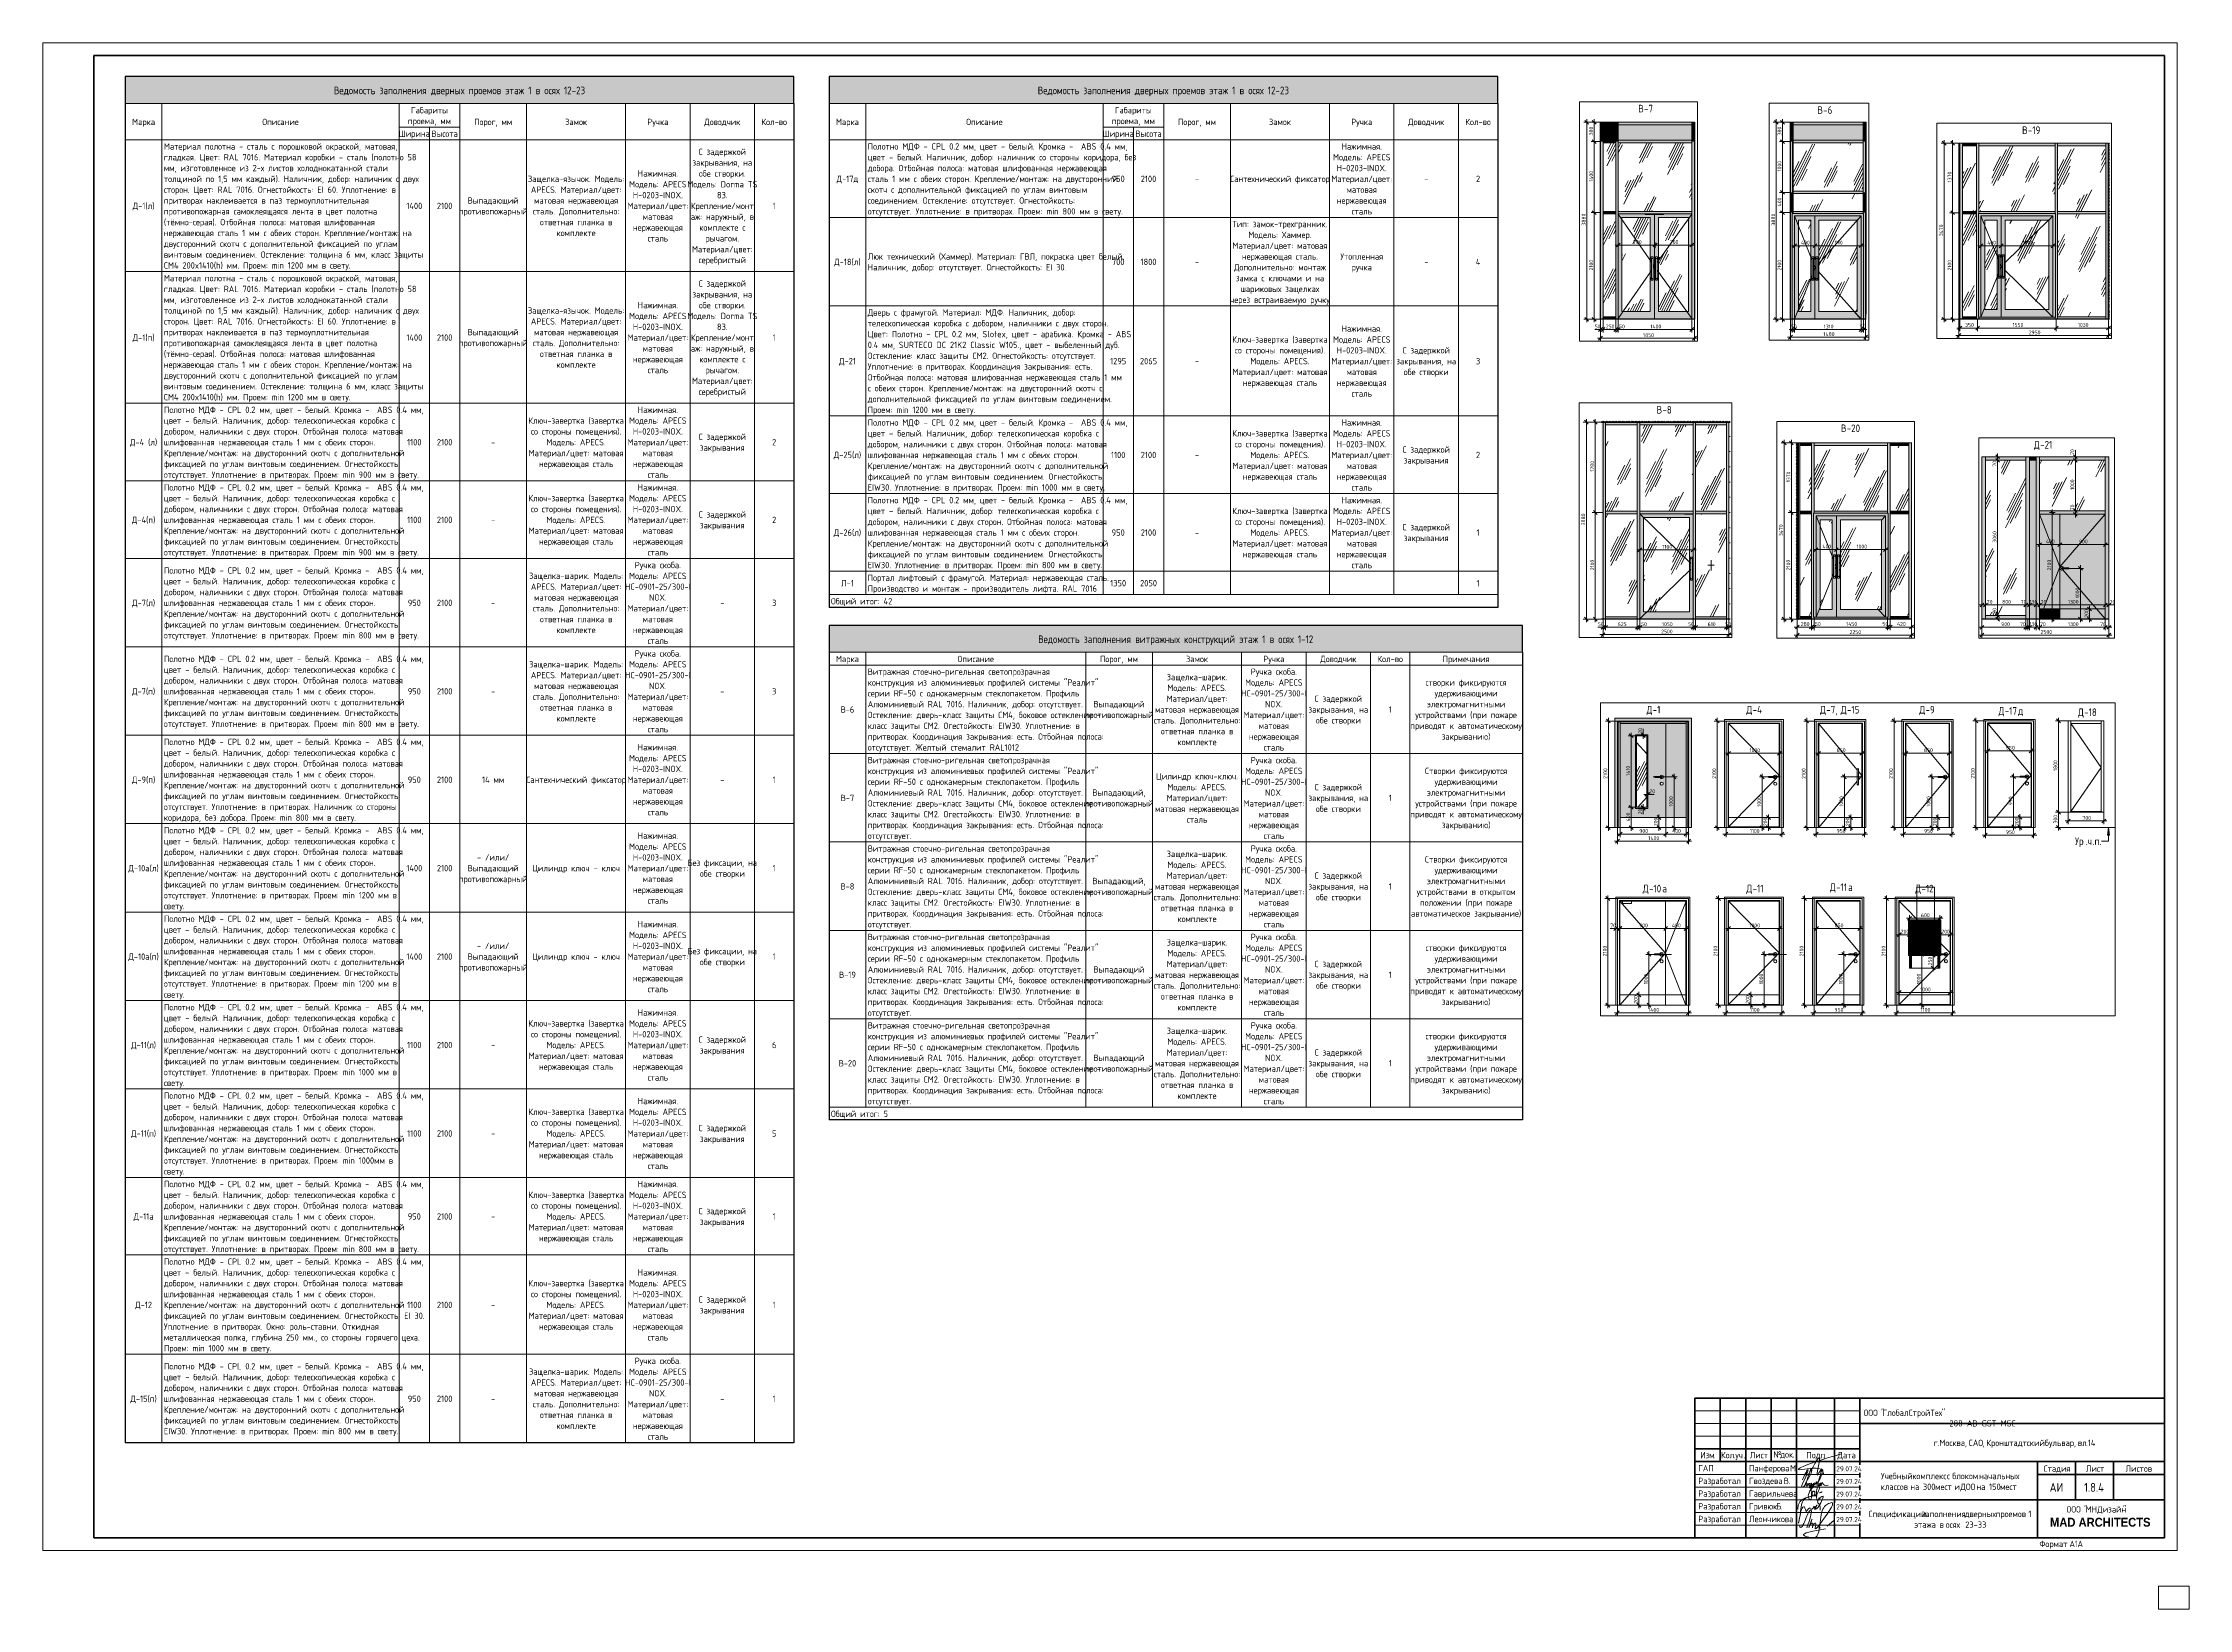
# Paper-space layout 'Layout1' of a CAD drawing. Header units: millimetres. Extents: x -834 to 12, y 0 to 617.
# The model-space entities are those that its viewports show. They can reach past a viewport. Long polylines and large blocks are cut down to what shows.
import ezdxf

# ---------------------------------------------------------------- set-up
doc = ezdxf.new("R2010")
doc.units = ezdxf.units.MM
for name, pattern in [('200_ШТРИХ__ш1_п0_6_', [80, 50, -30]), ('200_ШТРИХ_ш1п0_6_', [80, 50, -30]), ('ADSK_Штрих_ш2 п1', [150, 100, -50]), ('Скрыто', [7.14375, 4.7625, -2.38125]), ('Штрих', [317.5, 158.75, -158.75])]:
    doc.linetypes.add(name, pattern=pattern)
for name, color, linetype, lineweight in [('A-ANNO-DIMS', 7, 'Continuous', 9), ('A-ANNO-DIMS-50', 7, 'Continuous', 9), ('A-ANNO-NOTE', 7, 'Continuous', 9), ('A-DETL', 7, 'Continuous', 9), ('A-DETL-1', 7, 'ADSK_Штрих_ш2 п1', 9), ('A-DOOR', 7, 'Continuous', 9), ('A-DOOR-1', 7, 'Штрих', 9), ('A-DOOR-2', 7, '200_ШТРИХ__ш1_п0_6_', 9), ('A-DOOR-3', 7, '200_ШТРИХ_ш1п0_6_', 9), ('A-DOOR-FRAM', 7, 'Continuous', 9), ('A-FLOR', 7, 'Continuous', 9), ('A-GENM', 7, 'Continuous', 9), ('A-GLAZ', 7, 'Continuous', 9), ('A-GLAZ-CURT', 7, 'Continuous', 9), ('A-GLAZ-CWMG', 7, 'Continuous', 9), ('A-WALL-PATT', 7, 'Continuous', 9), ('G-ANNO-LEGN', 7, 'Continuous', 9), ('G-ANNO-SCHD', 7, 'Continuous', 9), ('G-ANNO-TEXT', 7, 'Continuous', 9), ('G-ANNO-TTLB', 7, 'Скрыто', 9), ('I-WALL', 7, 'Continuous', 9), ('Ограждение', 7, 'Continuous', 9), ('Поручни', 7, 'Continuous', 9)]:
    doc.layers.add(name, color=color, linetype=linetype, lineweight=lineweight)
for name, color, linetype, lineweight, true_color in [('A-DETL-GENF-1', 7, 'Continuous', 9, 0xeeeeee), ('A-DOOR-GLAZ', 7, 'Continuous', 9, 0x8080ff), ('A-FLOR-1', 7, 'Continuous', 9, 0x787878), ('A-FLOR-FNSH-1', 7, 'Continuous', 25, 0x3c3c3c), ('A-FLOR-FNSH-2', 7, 'Continuous', 35, 0x3c3c3c), ('A-WALL-1', 7, 'Continuous', 25, 0x3c3c3c), ('A-WALL-2', 7, 'Continuous', 35, 0x3c3c3c), ('A-WALL-FNSH-1', 7, 'Continuous', 25, 0x3c3c3c), ('I-WALL-1', 7, 'Continuous', 9, 0x787878)]:
    doc.layers.add(name, color=color, linetype=linetype, lineweight=lineweight, true_color=true_color)
doc.layers.add('G-ANNO-NPLT', color=7, linetype='Continuous', plot=False)
doc.styles.add('Arial_B', font='', dxfattribs={"width": 0.9, "height": 3.5})
doc.styles.add('GOST Common', font='GOST_Common.ttf', dxfattribs={"width": 0.9, "height": 3.5})
doc.styles.add('GOST Common_1', font='GOST_Common.ttf', dxfattribs={"width": 0.9, "height": 150})
doc.styles.add('GOST Common_2', font='GOST_Common.ttf', dxfattribs={"width": 0.9, "height": 2.5})
doc.styles.add('GOST Common_3', font='GOST_Common.ttf', dxfattribs={"width": 0.9, "height": 2})
doc.styles.add('GOST Common_4', font='GOST_Common.ttf', dxfattribs={"width": 0.9, "height": 3})
doc.styles.add('ISOCPEUR_1', font='isocpeur.ttf', dxfattribs={"width": 0.9, "height": 75})
doc.styles.get('Arial_B').set_extended_font_data('Arial', bold=True)
doc.dimstyles.new('ISO-1_5', dxfattribs={"dimscale": 304.8, "dimtxt": 74.698588, "dimasz": 0.246063, "dimexe": 0.19685, "dimexo": 0, "dimgap": 0, "dimtad": 1, "dimdec": 0, "dimrnd": 10, "dimzin": 0, "dimdsep": 46, "dimtxsty": 'ISOCPEUR_1', "dimblk1": 'OBLIQUE', "dimblk2": 'OBLIQUE', "dimsah": 1, "dimcen": 0.09, "dimdle": 0.19685, "dimazin": 0, "dimtfac": 1, "dimtdec": 4, "dimtix": 1, "dimtmove": 0, "dimatfit": 3, "dimfxl": 1, "dimtvp": 1, "dimtolj": 1, "dimtzin": 0, "dimarcsym": 2})
doc.dimstyles.new('ISO-1_5_1', dxfattribs={"dimscale": 304.8, "dimtxt": 74.698588, "dimasz": 0.246063, "dimexe": 0.19685, "dimexo": 0, "dimgap": 0, "dimtad": 1, "dimdec": 0, "dimrnd": 10, "dimzin": 0, "dimdsep": 46, "dimtxsty": 'ISOCPEUR_1', "dimblk1": 'OBLIQUE', "dimblk2": 'OBLIQUE', "dimsah": 1, "dimcen": 0.09, "dimdle": 0.19685, "dimazin": 0, "dimtfac": 1, "dimtdec": 4, "dimtix": 1, "dimtmove": 1, "dimatfit": 3, "dimfxl": 1, "dimtvp": 1, "dimtolj": 1, "dimtzin": 0, "dimarcsym": 2})
doc.dimstyles.new('ISO-1_5_2', dxfattribs={"dimscale": 304.8, "dimtxt": 74.698588, "dimasz": 0.246063, "dimexe": 0.19685, "dimexo": 0, "dimgap": 0, "dimtad": 1, "dimdec": 0, "dimzin": 0, "dimdsep": 46, "dimtxsty": 'ISOCPEUR_1', "dimblk1": 'OBLIQUE', "dimblk2": 'OBLIQUE', "dimsah": 1, "dimcen": 0.09, "dimdle": 0.19685, "dimazin": 0, "dimtfac": 1, "dimtdec": 4, "dimtix": 1, "dimtmove": 1, "dimatfit": 3, "dimfxl": 1, "dimtvp": 1, "dimtolj": 1, "dimtzin": 0, "dimarcsym": 2})
doc.dimstyles.new('ISO-1_5_2_1', dxfattribs={"dimscale": 304.8, "dimtxt": 74.698588, "dimasz": 0.246063, "dimexe": 0.19685, "dimexo": 0, "dimgap": 0, "dimtad": 1, "dimdec": 0, "dimzin": 0, "dimdsep": 46, "dimtxsty": 'ISOCPEUR_1', "dimblk1": 'OBLIQUE', "dimblk2": 'OBLIQUE', "dimsah": 1, "dimcen": 0.09, "dimdle": 0.19685, "dimazin": 0, "dimtfac": 1, "dimtdec": 4, "dimtix": 1, "dimtmove": 0, "dimatfit": 3, "dimfxl": 1, "dimtvp": 1, "dimtolj": 1, "dimtzin": 0, "dimarcsym": 2})
doc.dimstyles.new('ISO-1_5_окр_100', dxfattribs={"dimscale": 304.8, "dimtxt": 74.698588, "dimasz": 0.246063, "dimexe": 0.19685, "dimexo": 0, "dimgap": 0, "dimtad": 1, "dimdec": 0, "dimrnd": 100, "dimzin": 0, "dimdsep": 46, "dimtxsty": 'ISOCPEUR_1', "dimblk1": 'OBLIQUE', "dimblk2": 'OBLIQUE', "dimsah": 1, "dimcen": 0.09, "dimdle": 0.19685, "dimazin": 0, "dimtfac": 1, "dimtdec": 4, "dimtix": 1, "dimtmove": 0, "dimatfit": 3, "dimfxl": 1, "dimtvp": 1, "dimtolj": 1, "dimtzin": 0, "dimarcsym": 2})
pattern_1 = [(63.435, (127, 63.5), (-511.167, 1533.495), [635, -381, 635, -381, -807.806]), (63.435, (127, 63.5), (-511.167, 1533.495), [-2032, 254, -553.806]), (63.435, (95.2, 95.2), (-511.167, 1533.495), [508, -635, 381, -381, -934.806]), (63.435, (95.2, 95.2), (-511.167, 1533.495), [-1905, 444.5, -490.306]), (63.435, (95.2, 190.5), (-511.167, 1533.495), [381, -762, 254, -381, -1061.806]), (63.435, (95.2, 190.5), (-511.167, 1533.495), [-1778, 571.5, -490.306]), (63.435, (190.5, 95.2), (-511.167, 1533.495), [381, -762, 317.5, -12809.31]), (63.435, (285.8, 190.5), (-511.167, 1533.495), [190.5, -952.5, 127, -12999.81]), (63.435, (127, 349.2), (-511.167, 1533.495), [127, -952.5, 127, -508, -1125.306]), (63.435, (127, 349.2), (-511.167, 1533.495), [-1714.5, 317.5, -807.806]), (63.435, (698.5, 254), (-511.167, 1533.495), [635, -952.5, 762, -503.006]), (63.435, (698.5, 158.8), (-511.167, 1533.495), [889, -635, 952.5, -376.006]), (63.435, (762, 190.5), (-511.167, 1533.495), [1016, -508, 762, -553.806]), (63.435, (857.2, 285.8), (-511.167, 1533.495), [635, -889, 508, -807.806]), (63.435, (762, 476.2), (-511.167, 1533.495), [317.5, -1270, 381, -871.306]), (63.435, (952.5, 381), (-511.167, 1533.495), [254, -1270, 254, -1061.806])]
pattern_2 = [(63.435, (-23373.8, 63.5), (-511.17, 1533.5), [635, -381, 635, -381, -807.8]), (63.435, (-23373.8, 63.5), (-511.17, 1533.5), [-2032, 254, -553.8]), (63.435, (-23405.6, 95.2), (-511.17, 1533.5), [508, -635, 381, -381, -934.8]), (63.435, (-23405.6, 95.2), (-511.17, 1533.5), [-1905, 444.5, -490.3]), (63.435, (-23405.6, 190.5), (-511.17, 1533.5), [381, -762, 254, -381, -1061.8]), (63.435, (-23405.6, 190.5), (-511.17, 1533.5), [-1778, 571.5, -490.3]), (63.435, (-23310.3, 95.2), (-511.17, 1533.5), [381, -762, 317.5, -12809.3]), (63.435, (-23215, 190.5), (-511.17, 1533.5), [190.5, -952.5, 127, -12999.8]), (63.435, (-23373.8, 349.2), (-511.17, 1533.5), [127, -952.5, 127, -508, -1125.3]), (63.435, (-23373.8, 349.2), (-511.17, 1533.5), [-1714.5, 317.5, -807.8]), (63.435, (-22802.3, 254), (-511.17, 1533.5), [635, -952.5, 762, -503]), (63.435, (-22802.3, 158.8), (-511.17, 1533.5), [889, -635, 952.5, -376]), (63.435, (-22738.8, 190.5), (-511.17, 1533.5), [1016, -508, 762, -553.8]), (63.435, (-22643.6, 285.8), (-511.17, 1533.5), [635, -889, 508, -807.8]), (63.435, (-22738.8, 476.2), (-511.17, 1533.5), [317.5, -1270, 381, -871.3]), (63.435, (-22548.3, 381), (-511.17, 1533.5), [254, -1270, 254, -1061.8])]
pattern_3 = [(63.435, (-10732.7, 63.5), (-511.17, 1533.5), [635, -381, 635, -381, -807.8]), (63.435, (-10732.7, 63.5), (-511.17, 1533.5), [-2032, 254, -553.8]), (63.435, (-10764.5, 95.2), (-511.17, 1533.5), [508, -635, 381, -381, -934.8]), (63.435, (-10764.5, 95.2), (-511.17, 1533.5), [-1905, 444.5, -490.3]), (63.435, (-10764.5, 190.5), (-511.17, 1533.5), [381, -762, 254, -381, -1061.8]), (63.435, (-10764.5, 190.5), (-511.17, 1533.5), [-1778, 571.5, -490.3]), (63.435, (-10669.2, 95.2), (-511.17, 1533.5), [381, -762, 317.5, -12809.3]), (63.435, (-10574, 190.5), (-511.17, 1533.5), [190.5, -952.5, 127, -12999.8]), (63.435, (-10732.7, 349.2), (-511.17, 1533.5), [127, -952.5, 127, -508, -1125.3]), (63.435, (-10732.7, 349.2), (-511.17, 1533.5), [-1714.5, 317.5, -807.8]), (63.435, (-10161.2, 254), (-511.17, 1533.5), [635, -952.5, 762, -503]), (63.435, (-10161.2, 158.8), (-511.17, 1533.5), [889, -635, 952.5, -376]), (63.435, (-10097.7, 190.5), (-511.17, 1533.5), [1016, -508, 762, -553.8]), (63.435, (-10002.5, 285.8), (-511.17, 1533.5), [635, -889, 508, -807.8]), (63.435, (-10097.7, 476.2), (-511.17, 1533.5), [317.5, -1270, 381, -871.3]), (63.435, (-9907.2, 381), (-511.17, 1533.5), [254, -1270, 254, -1061.8])]
pattern_4 = [(63.435, (-12514.3, 63.5), (-511.17, 1533.5), [635, -381, 635, -381, -807.8]), (63.435, (-12514.3, 63.5), (-511.17, 1533.5), [-2032, 254, -553.8]), (63.435, (-12546, 95.2), (-511.17, 1533.5), [508, -635, 381, -381, -934.8]), (63.435, (-12546, 95.2), (-511.17, 1533.5), [-1905, 444.5, -490.3]), (63.435, (-12546, 190.5), (-511.17, 1533.5), [381, -762, 254, -381, -1061.8]), (63.435, (-12546, 190.5), (-511.17, 1533.5), [-1778, 571.5, -490.3]), (63.435, (-12450.8, 95.2), (-511.17, 1533.5), [381, -762, 317.5, -12809.3]), (63.435, (-12355.5, 190.5), (-511.17, 1533.5), [190.5, -952.5, 127, -12999.8]), (63.435, (-12514.3, 349.2), (-511.17, 1533.5), [127, -952.5, 127, -508, -1125.3]), (63.435, (-12514.3, 349.2), (-511.17, 1533.5), [-1714.5, 317.5, -807.8]), (63.435, (-11942.8, 254), (-511.17, 1533.5), [635, -952.5, 762, -503]), (63.435, (-11942.8, 158.8), (-511.17, 1533.5), [889, -635, 952.5, -376]), (63.435, (-11879.3, 190.5), (-511.17, 1533.5), [1016, -508, 762, -553.8]), (63.435, (-11784, 285.8), (-511.17, 1533.5), [635, -889, 508, -807.8]), (63.435, (-11879.3, 476.2), (-511.17, 1533.5), [317.5, -1270, 381, -871.3]), (63.435, (-11688.8, 381), (-511.17, 1533.5), [254, -1270, 254, -1061.8])]
pattern_5 = [(63.435, (10840.1, 63.5), (-511.167, 1533.495), [635, -381, 635, -381, -807.806]), (63.435, (10840.1, 63.5), (-511.167, 1533.495), [-2032, 254, -553.806]), (63.435, (10808.3, 95.2), (-511.167, 1533.495), [508, -635, 381, -381, -934.806]), (63.435, (10808.3, 95.2), (-511.167, 1533.495), [-1905, 444.5, -490.306]), (63.435, (10808.3, 190.5), (-511.167, 1533.495), [381, -762, 254, -381, -1061.806]), (63.435, (10808.3, 190.5), (-511.167, 1533.495), [-1778, 571.5, -490.306]), (63.435, (10903.6, 95.2), (-511.167, 1533.495), [381, -762, 317.5, -12809.3]), (63.435, (10998.8, 190.5), (-511.167, 1533.495), [190.5, -952.5, 127, -12999.8]), (63.435, (10840.1, 349.2), (-511.167, 1533.495), [127, -952.5, 127, -508, -1125.306]), (63.435, (10840.1, 349.2), (-511.167, 1533.495), [-1714.5, 317.5, -807.806]), (63.435, (11411.6, 254), (-511.167, 1533.495), [635, -952.5, 762, -503.006]), (63.435, (11411.6, 158.8), (-511.167, 1533.495), [889, -635, 952.5, -376.006]), (63.435, (11475.1, 190.5), (-511.167, 1533.495), [1016, -508, 762, -553.806]), (63.435, (11570.3, 285.8), (-511.167, 1533.495), [635, -889, 508, -807.806]), (63.435, (11475.1, 476.2), (-511.167, 1533.495), [317.5, -1270, 381, -871.306]), (63.435, (11665.6, 381), (-511.167, 1533.495), [254, -1270, 254, -1061.806])]

psp = doc.layouts.get("Layout1")

# ---------------------------------------------------------------- texts
at = {"layer": 'G-ANNO-SCHD', "line_spacing_factor": 1.022761}
for s, insert, char_height, width, attachment_point, style in [('Ведомость заполнения дверных проемов этаж 1 в осях 12-23', (-669.57, 599.86), 3, 118.6738, 2, 'GOST Common_4'), ('Ведомость заполнения дверных проемов этаж 1 в осях 12-23', (-392.19, 599.86), 3, 118.6738, 2, 'GOST Common_4'), ('Марка', (-794.06, 587.2), 2.5, 10.4391, 2, 'GOST Common_2'), ('Описание', (-740.09, 587.2), 2.5, 15.2664, 2, 'GOST Common_2'), ('Габариты\\Pпроема, мм', (-681.41, 591.84), 2.5, 17.9214, 2, 'GOST Common_2'), ('Порог, мм', (-656.31, 587.2), 2.5, 15.7793, 2, 'GOST Common_2'), ('Замок', (-623.63, 587.2), 2.5, 10.0469, 2, 'GOST Common_2'), ('Ручка', (-591.4, 587.2), 2.5, 9.896, 2, 'GOST Common_2'), ('Доводчик', (-566, 587.2), 2.5, 15.5078, 2, 'GOST Common_2'), ('Кол-во', (-545.57, 587.2), 2.5, 11.4951, 2, 'GOST Common_2'), ('Марка', (-516.69, 587.2), 2.5, 10.4391, 2, 'GOST Common_2'), ('Описание', (-462.72, 587.2), 2.5, 15.2664, 2, 'GOST Common_2'), ('Габариты\\Pпроема, мм', (-404.04, 591.84), 2.5, 17.9214, 2, 'GOST Common_2'), ('Порог, мм', (-378.94, 587.2), 2.5, 15.7793, 2, 'GOST Common_2'), ('Замок', (-346.26, 587.2), 2.5, 10.0469, 2, 'GOST Common_2'), ('Ручка', (-314.02, 587.2), 2.5, 9.896, 2, 'GOST Common_2'), ('Доводчик', (-288.62, 587.2), 2.5, 15.5078, 2, 'GOST Common_2'), ('Кол-во', (-268.19, 587.2), 2.5, 11.4951, 2, 'GOST Common_2'), ('Материал полотна - сталь с порошковой окраской, матовая,\\Pгладкая. Цвет: RAL 7016. Материал коробки – сталь (полотно 58\\Pмм, изготовленное из 2-х листов холоднокатанной стали\\Pтолщиной по 1,5 мм каждый). Наличник, добор: наличник с двух\\Pсторон. Цвет: RAL 7016. Огнестойкость: EI 60. Уплотнение: в\\Pпритворах наклеивается в паз термоуплотнительная\\Pпротивопожарная самоклеящаяся лента в цвет полотна\\P(тёмно-серая). Отбойная полоса: матовая шлифованная\\Pнержавеющая сталь 1 мм с обеих сторон. Крепление/монтаж: на\\Pдвусторонний скотч с дополнительной фиксацией по углам\\Pвинтовым соединением. Остекление: толщина 6 мм, класс защиты\\PСМ4 200x1410(h) мм. Проем: min 1200 мм в свету.', (-786.07, 577.55), 2.5, 108.0716, 1, 'GOST Common_2'), ('Ширина', (-687.38, 582.56), 2.5, 12.3097, 2, 'GOST Common_2'), ('Высота', (-675.42, 582.56), 2.5, 12.3398, 2, 'GOST Common_2'), ('С задержкой\\Pзакрывания, на\\Pобе створки.\\PМодель: Dorma TS\\P83.\\PКрепление/монт\\Pаж: наружный, в\\Pкомплекте с\\Pрычагом.\\PМатериал/цвет:\\Pсеребристый', (-566, 575.42), 2.5, 28.6622, 2, 'GOST Common_2'), ('Полотно МДФ - CPL 0.2 мм, цвет - белый. Кромка -  ABS 0.4 мм,\\Pцвет – белый. Наличник, добор: наличник со стороны коридора, без\\Pдобора. Отбойная полоса: матовая шлифованная нержавеющая\\Pсталь 1 мм с обеих сторон. Крепление/монтаж: на двусторонний\\Pскотч с дополнительной фиксацией по углам винтовым\\Pсоединением. Остекление: отсутствует. Огнестойкость:\\Pотсутствует. Уплотнение: в притворах. Проем: min 800 мм в свету.', (-508.69, 577.55), 2.5, 110.2137, 1, 'GOST Common_2'), ('Ширина', (-410, 582.56), 2.5, 12.3097, 2, 'GOST Common_2'), ('Высота', (-398.05, 582.56), 2.5, 12.3398, 2, 'GOST Common_2'), ('Нажимная.\\PМодель: APECS\\PH-0203-INOX.\\PМатериал/цвет:\\Pматовая\\Pнержавеющая\\Pсталь', (-314.02, 577.55), 2.5, 27.5761, 2, 'GOST Common_2'), ('Нажимная.\\PМодель: APECS\\PH-0203-INOX.\\PМатериал/цвет:\\Pматовая\\Pнержавеющая\\Pсталь', (-591.4, 566.9), 2.5, 27.5761, 2, 'GOST Common_2'), ('Защелка-язычок. Модель:\\PAPECS. Материал/цвет:\\Pматовая нержавеющая\\Pсталь. Дополнительно:\\Pответная планка в\\Pкомплекте', (-623.63, 564.77), 2.5, 42.1787, 2, 'GOST Common_2'), ('Д-17д', (-516.69, 564.77), 2.5, 9.3831, 2, 'GOST Common_2'), ('950', (-410, 564.77), 2.5, 5.6118, 2, 'GOST Common_2'), ('2100', (-398.05, 564.77), 2.5, 6.9694, 2, 'GOST Common_2'), ('\\fGOST Common|b0|i0|c204|p34|;\\W.9;-', (-378.94, 564.77), 2.5, 1.8706, 2, 'GOST Common_2'), ('Сантехнический фиксатор', (-346.26, 564.77), 2.5, 43.7778, 2, 'GOST Common_2'), ('\\fGOST Common|b0|i0|c204|p34|;\\W.9;-', (-288.62, 564.77), 2.5, 1.8706, 2, 'GOST Common_2'), ('\\fGOST Common|b0|i0|c204|p34|;\\W.9;2', (-268.19, 564.77), 2.5, 1.8706, 2, 'GOST Common_2'), ('Д-1(л)', (-794.06, 554.11), 2.5, 9.6848, 2, 'GOST Common_2'), ('1400', (-687.38, 554.11), 2.5, 7.241, 2, 'GOST Common_2'), ('2100', (-675.42, 554.11), 2.5, 6.9694, 2, 'GOST Common_2'), ('Выпадающий\\Pпротивопожарный', (-656.31, 556.24), 2.5, 29.688, 2, 'GOST Common_2'), ('\\fGOST Common|b0|i0|c204|p34|;\\W.9;1', (-545.57, 554.11), 2.5, 1.3577, 2, 'GOST Common_2'), ('Тип: замок-трехгранник.\\PМодель: Хаммер.\\PМатериал/цвет: матовая\\Pнержавеющая сталь.\\PДополнительно: монтаж\\Pзамка с ключами и на\\Pшариковых защелках\\Pчерез встраиваемую ручку', (-346.26, 546.97), 2.5, 44.4415, 2, 'GOST Common_2'), ('Люк технический (Хаммер). Материал: ГВЛ, покраска цвет белый.\\PНаличник, добор: отсутствует. Огнестойкость: EI 30.', (-508.69, 534.19), 2.5, 107.8001, 1, 'GOST Common_2'), ('Утопленная\\Pручка', (-314.02, 534.19), 2.5, 19.792, 2, 'GOST Common_2'), ('Материал полотна - сталь с порошковой окраской, матовая,\\Pгладкая. Цвет: RAL 7016. Материал коробки – сталь (полотно 58\\Pмм, изготовленное из 2-х листов холоднокатанной стали\\Pтолщиной по 1,5 мм каждый). Наличник, добор: наличник с двух\\Pсторон. Цвет: RAL 7016. Огнестойкость: EI 60. Уплотнение: в\\Pпритворах наклеивается в паз термоуплотнительная\\Pпротивопожарная самоклеящаяся лента в цвет полотна\\P(тёмно-серая). Отбойная полоса: матовая шлифованная\\Pнержавеющая сталь 1 мм с обеих сторон. Крепление/монтаж: на\\Pдвусторонний скотч с дополнительной фиксацией по углам\\Pвинтовым соединением. Остекление: толщина 6 мм, класс защиты\\PСМ4 200x1410(h) мм. Проем: min 1200 мм в свету.', (-786.07, 525.66), 2.5, 108.0716, 1, 'GOST Common_2'), ('Д-18(л)', (-516.69, 532.06), 2.5, 11.5554, 2, 'GOST Common_2'), ('700', (-410, 532.06), 2.5, 5.6118, 2, 'GOST Common_2'), ('1800', (-398.05, 532.06), 2.5, 6.9694, 2, 'GOST Common_2'), ('\\fGOST Common|b0|i0|c204|p34|;\\W.9;-', (-378.94, 532.06), 2.5, 1.8706, 2, 'GOST Common_2'), ('\\fGOST Common|b0|i0|c204|p34|;\\W.9;-', (-288.62, 532.06), 2.5, 1.8706, 2, 'GOST Common_2'), ('\\fGOST Common|b0|i0|c204|p34|;\\W.9;4', (-268.19, 532.06), 2.5, 2.1421, 2, 'GOST Common_2'), ('С задержкой\\Pзакрывания, на\\Pобе створки.\\PМодель: Dorma TS\\P83.\\PКрепление/монт\\Pаж: наружный, в\\Pкомплекте с\\Pрычагом.\\PМатериал/цвет:\\Pсеребристый', (-566, 523.53), 2.5, 28.6622, 2, 'GOST Common_2'), ('Защелка-язычок. Модель:\\PAPECS. Материал/цвет:\\Pматовая нержавеющая\\Pсталь. Дополнительно:\\Pответная планка в\\Pкомплекте', (-623.63, 512.88), 2.5, 42.1787, 2, 'GOST Common_2'), ('Нажимная.\\PМодель: APECS\\PH-0203-INOX.\\PМатериал/цвет:\\Pматовая\\Pнержавеющая\\Pсталь', (-591.4, 515.01), 2.5, 27.5761, 2, 'GOST Common_2'), ('Дверь с фрамугой. Материал: МДФ. Наличник, добор:\\Pтелескопическая коробка с добором, наличники с двух сторон.\\PЦвет: Полотно - CPL 0.2 мм, Slotex, цвет - арабика. Кромка - ABS\\P0.4 мм, SURTECO DC 21K2 Classic W105., цвет - выбеленный дуб.\\PОстекление: класс защиты СМ2. Огнестойкость: отсутствует.\\PУплотнение: в притворах. Координация закрывания: есть.\\PОтбойная полоса: матовая шлифованная нержавеющая сталь 1 мм\\Pс обеих сторон. Крепление/монтаж: на двусторонний скотч с\\Pдополнительной фиксацией по углам винтовым соединением.\\PПроем: min 1200 мм в свету.', (-508.69, 512.13), 2.5, 109.7914, 1, 'GOST Common_2'), ('Д-1(п)', (-794.06, 502.23), 2.5, 9.6848, 2, 'GOST Common_2'), ('1400', (-687.38, 502.23), 2.5, 7.241, 2, 'GOST Common_2'), ('2100', (-675.42, 502.23), 2.5, 6.9694, 2, 'GOST Common_2'), ('Выпадающий\\Pпротивопожарный', (-656.31, 504.36), 2.5, 29.688, 2, 'GOST Common_2'), ('\\fGOST Common|b0|i0|c204|p34|;\\W.9;1', (-545.57, 502.23), 2.5, 1.3577, 2, 'GOST Common_2'), ('Ключ-завертка (завертка\\Pсо стороны помещения).\\PМодель: APECS.\\PМатериал/цвет: матовая\\Pнержавеющая сталь', (-346.26, 501.48), 2.5, 43.9286, 2, 'GOST Common_2'), ('Нажимная.\\PМодель: APECS\\PH-0203-INOX.\\PМатериал/цвет:\\Pматовая\\Pнержавеющая\\Pсталь', (-314.02, 505.74), 2.5, 27.5761, 2, 'GOST Common_2'), ('Д-21', (-516.69, 492.95), 2.5, 7.5125, 2, 'GOST Common_2'), ('1295', (-410, 492.95), 2.5, 6.9694, 2, 'GOST Common_2'), ('2065', (-398.05, 492.95), 2.5, 7.4823, 2, 'GOST Common_2'), ('\\fGOST Common|b0|i0|c204|p34|;\\W.9;-', (-378.94, 492.95), 2.5, 1.8706, 2, 'GOST Common_2'), ('С задержкой\\Pзакрывания, на\\Pобе створки', (-288.62, 497.21), 2.5, 25.2831, 2, 'GOST Common_2'), ('\\fGOST Common|b0|i0|c204|p34|;\\W.9;3', (-268.19, 492.95), 2.5, 1.8706, 2, 'GOST Common_2'), ('Полотно МДФ - CPL 0.2 мм, цвет - белый. Кромка -  ABS 0.4 мм,\\Pцвет – белый. Наличник, добор: телескопическая коробка с\\Pдобором, наличники с двух сторон. Отбойная полоса: матовая\\Pшлифованная нержавеющая сталь 1 мм с обеих сторон.\\PКрепление/монтаж: на двусторонний скотч с дополнительной\\Pфиксацией по углам винтовым соединением. Огнестойкость:\\Pотсутствует. Уплотнение: в притворах. Проем: min 900 мм в свету.', (-786.07, 473.78), 2.5, 110.2137, 1, 'GOST Common_2'), ('Нажимная.\\PМодель: APECS\\PH-0203-INOX.\\PМатериал/цвет:\\Pматовая\\Pнержавеющая\\Pсталь', (-591.4, 473.78), 2.5, 27.5761, 2, 'GOST Common_2'), ('Ключ-завертка (завертка\\Pсо стороны помещения).\\PМодель: APECS.\\PМатериал/цвет: матовая\\Pнержавеющая сталь', (-623.63, 469.51), 2.5, 43.9286, 2, 'GOST Common_2'), ('Полотно МДФ - CPL 0.2 мм, цвет - белый. Кромка -  ABS 0.4 мм,\\Pцвет – белый. Наличник, добор: телескопическая коробка с\\Pдобором, наличники с двух сторон. Отбойная полоса: матовая\\Pшлифованная нержавеющая сталь 1 мм с обеих сторон.\\PКрепление/монтаж: на двусторонний скотч с дополнительной\\Pфиксацией по углам винтовым соединением. Огнестойкость:\\PEIW30. Уплотнение: в притворах. Проем: min 1000 мм в свету.', (-508.69, 468.76), 2.5, 103.3046, 1, 'GOST Common_2'), ('Нажимная.\\PМодель: APECS\\PH-0203-INOX.\\PМатериал/цвет:\\Pматовая\\Pнержавеющая\\Pсталь', (-314.02, 468.76), 2.5, 27.5761, 2, 'GOST Common_2'), ('Д-4 (л)', (-794.06, 460.99), 2.5, 11.4045, 2, 'GOST Common_2'), ('1100', (-687.38, 460.99), 2.5, 6.4565, 2, 'GOST Common_2'), ('2100', (-675.42, 460.99), 2.5, 6.9694, 2, 'GOST Common_2'), ('\\fGOST Common|b0|i0|c204|p34|;\\W.9;-', (-656.31, 460.99), 2.5, 1.8706, 2, 'GOST Common_2'), ('С задержкой\\Pзакрывания', (-566, 463.12), 2.5, 20.3351, 2, 'GOST Common_2'), ('\\fGOST Common|b0|i0|c204|p34|;\\W.9;2', (-545.57, 460.99), 2.5, 1.8706, 2, 'GOST Common_2'), ('Ключ-завертка (завертка\\Pсо стороны помещения).\\PМодель: APECS.\\PМатериал/цвет: матовая\\Pнержавеющая сталь', (-346.26, 464.5), 2.5, 43.9286, 2, 'GOST Common_2'), ('С задержкой\\Pзакрывания', (-288.62, 458.11), 2.5, 20.3351, 2, 'GOST Common_2'), ('Д-25(л)', (-516.69, 455.98), 2.5, 12.0683, 2, 'GOST Common_2'), ('1100', (-410, 455.98), 2.5, 6.4565, 2, 'GOST Common_2'), ('2100', (-398.05, 455.98), 2.5, 6.9694, 2, 'GOST Common_2'), ('\\fGOST Common|b0|i0|c204|p34|;\\W.9;-', (-378.94, 455.98), 2.5, 1.8706, 2, 'GOST Common_2'), ('\\fGOST Common|b0|i0|c204|p34|;\\W.9;2', (-268.19, 455.98), 2.5, 1.8706, 2, 'GOST Common_2'), ('Полотно МДФ - CPL 0.2 мм, цвет - белый. Кромка -  ABS 0.4 мм,\\Pцвет – белый. Наличник, добор: телескопическая коробка с\\Pдобором, наличники с двух сторон. Отбойная полоса: матовая\\Pшлифованная нержавеющая сталь 1 мм с обеих сторон.\\PКрепление/монтаж: на двусторонний скотч с дополнительной\\Pфиксацией по углам винтовым соединением. Огнестойкость:\\Pотсутствует. Уплотнение: в притворах. Проем: min 900 мм в свету.', (-786.07, 443.2), 2.5, 110.2137, 1, 'GOST Common_2'), ('Нажимная.\\PМодель: APECS\\PH-0203-INOX.\\PМатериал/цвет:\\Pматовая\\Pнержавеющая\\Pсталь', (-591.4, 443.2), 2.5, 27.5761, 2, 'GOST Common_2'), ('Ключ-завертка (завертка\\Pсо стороны помещения).\\PМодель: APECS.\\PМатериал/цвет: матовая\\Pнержавеющая сталь', (-623.63, 438.93), 2.5, 43.9286, 2, 'GOST Common_2'), ('С задержкой\\Pзакрывания', (-566, 432.54), 2.5, 20.3351, 2, 'GOST Common_2'), ('Полотно МДФ - CPL 0.2 мм, цвет - белый. Кромка -  ABS 0.4 мм,\\Pцвет – белый. Наличник, добор: телескопическая коробка с\\Pдобором, наличники с двух сторон. Отбойная полоса: матовая\\Pшлифованная нержавеющая сталь 1 мм с обеих сторон.\\PКрепление/монтаж: на двусторонний скотч с дополнительной\\Pфиксацией по углам винтовым соединением. Огнестойкость:\\PEIW30. Уплотнение: в притворах. Проем: min 800 мм в свету.', (-508.69, 438.18), 2.5, 103.3046, 1, 'GOST Common_2'), ('Ключ-завертка (завертка\\Pсо стороны помещения).\\PМодель: APECS.\\PМатериал/цвет: матовая\\Pнержавеющая сталь', (-346.26, 433.92), 2.5, 43.9286, 2, 'GOST Common_2'), ('Нажимная.\\PМодель: APECS\\PH-0203-INOX.\\PМатериал/цвет:\\Pматовая\\Pнержавеющая\\Pсталь', (-314.02, 438.18), 2.5, 27.5761, 2, 'GOST Common_2'), ('Д-4(п)', (-794.06, 430.41), 2.5, 10.4693, 2, 'GOST Common_2'), ('1100', (-687.38, 430.41), 2.5, 6.4565, 2, 'GOST Common_2'), ('2100', (-675.42, 430.41), 2.5, 6.9694, 2, 'GOST Common_2'), ('\\fGOST Common|b0|i0|c204|p34|;\\W.9;-', (-656.31, 430.41), 2.5, 1.8706, 2, 'GOST Common_2'), ('\\fGOST Common|b0|i0|c204|p34|;\\W.9;2', (-545.57, 430.41), 2.5, 1.8706, 2, 'GOST Common_2'), ('Д-26(л)', (-516.69, 425.4), 2.5, 12.0683, 2, 'GOST Common_2'), ('950', (-410, 425.4), 2.5, 5.6118, 2, 'GOST Common_2'), ('2100', (-398.05, 425.4), 2.5, 6.9694, 2, 'GOST Common_2'), ('\\fGOST Common|b0|i0|c204|p34|;\\W.9;-', (-378.94, 425.4), 2.5, 1.8706, 2, 'GOST Common_2'), ('С задержкой\\Pзакрывания', (-288.62, 427.53), 2.5, 20.3351, 2, 'GOST Common_2'), ('\\fGOST Common|b0|i0|c204|p34|;\\W.9;1', (-268.19, 425.4), 2.5, 1.3577, 2, 'GOST Common_2'), ('Полотно МДФ - CPL 0.2 мм, цвет - белый. Кромка -  ABS 0.4 мм,\\Pцвет – белый. Наличник, добор: телескопическая коробка с\\Pдобором, наличники с двух сторон. Отбойная полоса: матовая\\Pшлифованная нержавеющая сталь 1 мм с обеих сторон.\\PКрепление/монтаж: на двусторонний скотч с дополнительной\\Pфиксацией по углам винтовым соединением. Огнестойкость:\\Pотсутствует. Уплотнение: в притворах. Проем: min 800 мм в свету.', (-786.07, 410.48), 2.5, 110.2137, 1, 'GOST Common_2'), ('Защелка-шарик. Модель:\\PAPECS. Материал/цвет:\\Pматовая нержавеющая\\Pсталь. Дополнительно:\\Pответная планка в\\Pкомплекте', (-623.63, 408.35), 2.5, 40.9719, 2, 'GOST Common_2'), ('Ручка скоба.\\PМодель: APECS\\PHC-0901-25/300-I\\PNOX.\\PМатериал/цвет:\\Pматовая\\Pнержавеющая\\Pсталь', (-591.4, 412.61), 2.5, 28.632, 2, 'GOST Common_2'), ('Портал лифтовый с фрамугой. Материал: нержавеющая сталь.\\PПроизводство и монтаж - производитель лифта. RAL 7016', (-508.69, 407.6), 2.5, 103.7874, 1, 'GOST Common_2'), ('Д-7(л)', (-794.06, 397.7), 2.5, 10.1977, 2, 'GOST Common_2'), ('950', (-687.38, 397.7), 2.5, 5.6118, 2, 'GOST Common_2'), ('2100', (-675.42, 397.7), 2.5, 6.9694, 2, 'GOST Common_2'), ('\\fGOST Common|b0|i0|c204|p34|;\\W.9;3', (-545.57, 397.7), 2.5, 1.8706, 2, 'GOST Common_2'), ('Общий итог: 42', (-523.18, 398.33), 2.5, 25.1624, 1, 'GOST Common_2'), ('Л-1', (-516.69, 405.47), 2.5, 5.3704, 2, 'GOST Common_2'), ('1350', (-410, 405.47), 2.5, 6.9694, 2, 'GOST Common_2'), ('2050', (-398.05, 405.47), 2.5, 7.4823, 2, 'GOST Common_2'), ('\\fGOST Common|b0|i0|c204|p34|;\\W.9;1', (-268.19, 405.47), 2.5, 1.3577, 2, 'GOST Common_2'), ('\\fGOST Common|b0|i0|c204|p34|;\\W.9;-', (-656.31, 397.7), 2.5, 1.8706, 2, 'GOST Common_2'), ('\\fGOST Common|b0|i0|c204|p34|;\\W.9;-', (-566, 397.7), 2.5, 1.8706, 2, 'GOST Common_2'), ('Ведомость заполнения витражных конструкций этаж 1 в осях 1-12', (-387.33, 383.63), 3, 131.2725, 2, 'GOST Common_4'), ('Полотно МДФ - CPL 0.2 мм, цвет - белый. Кромка -  ABS 0.4 мм,\\Pцвет – белый. Наличник, добор: телескопическая коробка с\\Pдобором, наличники с двух сторон. Отбойная полоса: матовая\\Pшлифованная нержавеющая сталь 1 мм с обеих сторон.\\PКрепление/монтаж: на двусторонний скотч с дополнительной\\Pфиксацией по углам винтовым соединением. Огнестойкость:\\Pотсутствует. Уплотнение: в притворах. Проем: min 800 мм в свету.', (-786.07, 375.64), 2.5, 110.2137, 1, 'GOST Common_2'), ('Защелка-шарик. Модель:\\PAPECS. Материал/цвет:\\Pматовая нержавеющая\\Pсталь. Дополнительно:\\Pответная планка в\\Pкомплекте', (-623.63, 373.51), 2.5, 40.9719, 2, 'GOST Common_2'), ('Ручка скоба.\\PМодель: APECS\\PHC-0901-25/300-I\\PNOX.\\PМатериал/цвет:\\Pматовая\\Pнержавеющая\\Pсталь', (-591.4, 377.77), 2.5, 28.632, 2, 'GOST Common_2'), ('Марка', (-516.69, 375.6), 2.5, 10.4391, 2, 'GOST Common_2'), ('Описание', (-466.13, 375.6), 2.5, 15.2664, 2, 'GOST Common_2'), ('Порог, мм', (-409.68, 375.6), 2.5, 15.7793, 2, 'GOST Common_2'), ('Замок', (-378.94, 375.6), 2.5, 10.0469, 2, 'GOST Common_2'), ('Ручка', (-348.65, 375.6), 2.5, 9.896, 2, 'GOST Common_2'), ('Доводчик', (-323.25, 375.6), 2.5, 15.5078, 2, 'GOST Common_2'), ('Кол-во', (-302.82, 375.6), 2.5, 11.4951, 2, 'GOST Common_2'), ('Примечания', (-272.91, 375.6), 2.5, 19.5205, 2, 'GOST Common_2'), ('Витражная стоечно-ригельная светопрозрачная\\Pконструкция из алюминиевых профилей системы "Реалит"\\Pсерии RF-50 с однокамерным стеклопакетом. Профиль\\PАлюминиевый RAL 7016. Наличник, добор: отсутствует.\\PОстекление: дверь-класс защиты СМ4, боковое остекление -\\Pкласс защиты СМ2. Огестойкость: ЕIW30. Уплотнение: в\\Pпритворах. Координация закрывания: есть. Отбойная полоса:\\Pотсутствует. Желтый стемалит RAL1012', (-508.69, 370.59), 2.5, 101.4642, 1, 'GOST Common_2'), ('Защелка-шарик.\\PМодель: APECS.\\PМатериал/цвет:\\Pматовая нержавеющая\\Pсталь. Дополнительно:\\Pответная планка в\\Pкомплекте', (-378.94, 368.46), 2.5, 38.2867, 2, 'GOST Common_2'), ('Ручка скоба.\\PМодель: APECS\\PHC-0901-25/300-I\\PNOX.\\PМатериал/цвет:\\Pматовая\\Pнержавеющая\\Pсталь', (-348.65, 370.59), 2.5, 28.632, 2, 'GOST Common_2'), ('створки фиксируются\\Pудерживающими\\Pэлектромагнитными\\Pустройствами (при пожаре\\Pприводят к автоматическому\\Pзакрыванию)', (-272.91, 366.33), 2.5, 49.2387, 2, 'GOST Common_2'), ('Д-7(п)', (-794.06, 362.86), 2.5, 10.1977, 2, 'GOST Common_2'), ('950', (-687.38, 362.86), 2.5, 5.6118, 2, 'GOST Common_2'), ('2100', (-675.42, 362.86), 2.5, 6.9694, 2, 'GOST Common_2'), ('\\fGOST Common|b0|i0|c204|p34|;\\W.9;-', (-656.31, 362.86), 2.5, 1.8706, 2, 'GOST Common_2'), ('\\fGOST Common|b0|i0|c204|p34|;\\W.9;-', (-566, 362.86), 2.5, 1.8706, 2, 'GOST Common_2'), ('\\fGOST Common|b0|i0|c204|p34|;\\W.9;3', (-545.57, 362.86), 2.5, 1.8706, 2, 'GOST Common_2'), ('В-6', (-516.69, 355.68), 2.5, 5.8833, 2, 'GOST Common_2'), ('Выпадающий\\Pпротивопожарный', (-409.68, 357.81), 2.5, 29.688, 2, 'GOST Common_2'), ('С задержкой\\Pзакрывания, на\\Pобе створки', (-323.25, 359.94), 2.5, 25.2831, 2, 'GOST Common_2'), ('\\fGOST Common|b0|i0|c204|p34|;\\W.9;1', (-302.82, 355.68), 2.5, 1.3577, 2, 'GOST Common_2'), ('Полотно МДФ - CPL 0.2 мм, цвет - белый. Кромка -  ABS 0.4 мм,\\Pцвет – белый. Наличник, добор: телескопическая коробка с\\Pдобором, наличники с двух сторон. Отбойная полоса: матовая\\Pшлифованная нержавеющая сталь 1 мм с обеих сторон.\\PКрепление/монтаж: на двусторонний скотч с дополнительной\\Pфиксацией по углам винтовым соединением. Огнестойкость:\\Pотсутствует. Уплотнение: в притворах. Наличник со стороны\\Pкоридора, без добора. Проем: min 800 мм в свету.', (-786.07, 342.93), 2.5, 103.3046, 1, 'GOST Common_2'), ('Нажимная.\\PМодель: APECS\\PH-0203-INOX.\\PМатериал/цвет:\\Pматовая\\Pнержавеющая\\Pсталь', (-591.4, 340.8), 2.5, 27.5761, 2, 'GOST Common_2'), ('Витражная стоечно-ригельная светопрозрачная\\Pконструкция из алюминиевых профилей системы "Реалит"\\Pсерии RF-50 с однокамерным стеклопакетом. Профиль\\PАлюминиевый RAL 7016. Наличник, добор: отсутствует.\\PОстекление: дверь-класс защиты СМ4, боковое остекление -\\Pкласс защиты СМ2. Огестойкость: ЕIW30. Уплотнение: в\\Pпритворах. Координация закрывания: есть. Отбойная полоса:\\Pотсутствует.', (-508.69, 335.75), 2.5, 101.4642, 1, 'GOST Common_2'), ('Ручка скоба.\\PМодель: APECS\\PHC-0901-25/300-I\\PNOX.\\PМатериал/цвет:\\Pматовая\\Pнержавеющая\\Pсталь', (-348.65, 335.75), 2.5, 28.632, 2, 'GOST Common_2'), ('Створки фиксируются\\Pудерживающими\\Pэлектромагнитными\\Pустройствами (при пожаре\\Pприводят к автоматическому\\Pзакрыванию)', (-272.91, 331.49), 2.5, 49.2387, 2, 'GOST Common_2'), ('Д-9(п)', (-794.06, 328.02), 2.5, 10.1977, 2, 'GOST Common_2'), ('950', (-687.38, 328.02), 2.5, 5.6118, 2, 'GOST Common_2'), ('2100', (-675.42, 328.02), 2.5, 6.9694, 2, 'GOST Common_2'), ('14 мм', (-656.31, 328.02), 2.5, 8.7193, 2, 'GOST Common_2'), ('Сантехнический фиксатор', (-623.63, 328.02), 2.5, 43.7778, 2, 'GOST Common_2'), ('\\fGOST Common|b0|i0|c204|p34|;\\W.9;-', (-566, 328.02), 2.5, 1.8706, 2, 'GOST Common_2'), ('\\fGOST Common|b0|i0|c204|p34|;\\W.9;1', (-545.57, 328.02), 2.5, 1.3577, 2, 'GOST Common_2'), ('Выпадающий,\\Pпротивопожарный', (-409.68, 322.96), 2.5, 29.688, 2, 'GOST Common_2'), ('Цилиндр ключ-ключ.\\PМодель: APECS.\\PМатериал/цвет:\\Pматовая нержавеющая\\Pсталь', (-378.94, 329.36), 2.5, 38.2867, 2, 'GOST Common_2'), ('С задержкой\\Pзакрывания, на\\Pобе створки', (-323.25, 325.09), 2.5, 25.2831, 2, 'GOST Common_2'), ('В-7', (-516.69, 320.83), 2.5, 5.8833, 2, 'GOST Common_2'), ('\\fGOST Common|b0|i0|c204|p34|;\\W.9;1', (-302.82, 320.83), 2.5, 1.3577, 2, 'GOST Common_2'), ('Полотно МДФ - CPL 0.2 мм, цвет - белый. Кромка -  ABS 0.4 мм,\\Pцвет – белый. Наличник, добор: телескопическая коробка с\\Pдобором, наличники с двух сторон. Отбойная полоса: матовая\\Pшлифованная нержавеющая сталь 1 мм с обеих сторон.\\PКрепление/монтаж: на двусторонний скотч с дополнительной\\Pфиксацией по углам винтовым соединением. Огнестойкость:\\Pотсутствует. Уплотнение: в притворах. Проем: min 1200 мм в\\Pсвету.', (-786.07, 308.09), 2.5, 103.3046, 1, 'GOST Common_2'), ('Нажимная.\\PМодель: APECS\\PH-0203-INOX.\\PМатериал/цвет:\\Pматовая\\Pнержавеющая\\Pсталь', (-591.4, 305.96), 2.5, 27.5761, 2, 'GOST Common_2'), ('- /или/\\PВыпадающий\\Pпротивопожарный', (-656.31, 297.43), 2.5, 29.688, 2, 'GOST Common_2'), ('Витражная стоечно-ригельная светопрозрачная\\Pконструкция из алюминиевых профилей системы "Реалит"\\Pсерии RF-50 с однокамерным стеклопакетом. Профиль\\PАлюминиевый RAL 7016. Наличник, добор: отсутствует.\\PОстекление: дверь-класс защиты СМ4, боковое остекление -\\Pкласс защиты СМ2. Огестойкость: ЕIW30. Уплотнение: в\\Pпритворах. Координация закрывания: есть. Отбойная полоса:\\Pотсутствует.', (-508.69, 300.91), 2.5, 101.4642, 1, 'GOST Common_2'), ('Защелка-шарик.\\PМодель: APECS.\\PМатериал/цвет:\\Pматовая нержавеющая\\Pсталь. Дополнительно:\\Pответная планка в\\Pкомплекте', (-378.94, 298.78), 2.5, 38.2867, 2, 'GOST Common_2'), ('Ручка скоба.\\PМодель: APECS\\PHC-0901-25/300-I\\PNOX.\\PМатериал/цвет:\\Pматовая\\Pнержавеющая\\Pсталь', (-348.65, 300.91), 2.5, 28.632, 2, 'GOST Common_2'), ('Створки фиксируются\\Pудерживающими\\Pэлектромагнитными\\Pустройствами в открытом\\Pположении (при пожаре\\Pавтоматическое закрывание)', (-272.91, 296.64), 2.5, 49.2688, 2, 'GOST Common_2'), ('Д-10а(л)', (-794.06, 293.17), 2.5, 13.6975, 2, 'GOST Common_2'), ('1400', (-687.38, 293.17), 2.5, 7.241, 2, 'GOST Common_2'), ('2100', (-675.42, 293.17), 2.5, 6.9694, 2, 'GOST Common_2'), ('Цилиндр ключ - ключ', (-623.63, 293.17), 2.5, 34.1231, 2, 'GOST Common_2'), ('Без фиксации, на\\Pобе створки', (-566, 295.3), 2.5, 28.3907, 2, 'GOST Common_2'), ('\\fGOST Common|b0|i0|c204|p34|;\\W.9;1', (-545.57, 293.17), 2.5, 1.3577, 2, 'GOST Common_2'), ('Выпадающий,\\Pпротивопожарный', (-409.68, 288.12), 2.5, 29.688, 2, 'GOST Common_2'), ('С задержкой\\Pзакрывания, на\\Pобе створки', (-323.25, 290.25), 2.5, 25.2831, 2, 'GOST Common_2'), ('В-8', (-516.69, 285.99), 2.5, 5.8833, 2, 'GOST Common_2'), ('\\fGOST Common|b0|i0|c204|p34|;\\W.9;1', (-302.82, 285.99), 2.5, 1.3577, 2, 'GOST Common_2'), ('Полотно МДФ - CPL 0.2 мм, цвет - белый. Кромка -  ABS 0.4 мм,\\Pцвет – белый. Наличник, добор: телескопическая коробка с\\Pдобором, наличники с двух сторон. Отбойная полоса: матовая\\Pшлифованная нержавеющая сталь 1 мм с обеих сторон.\\PКрепление/монтаж: на двусторонний скотч с дополнительной\\Pфиксацией по углам винтовым соединением. Огнестойкость:\\Pотсутствует. Уплотнение: в притворах. Проем: min 1200 мм в\\Pсвету.', (-786.07, 273.25), 2.5, 103.3046, 1, 'GOST Common_2'), ('Нажимная.\\PМодель: APECS\\PH-0203-INOX.\\PМатериал/цвет:\\Pматовая\\Pнержавеющая\\Pсталь', (-591.4, 271.12), 2.5, 27.5761, 2, 'GOST Common_2'), ('- /или/\\PВыпадающий\\Pпротивопожарный', (-656.31, 262.59), 2.5, 29.688, 2, 'GOST Common_2'), ('Витражная стоечно-ригельная светопрозрачная\\Pконструкция из алюминиевых профилей системы "Реалит"\\Pсерии RF-50 с однокамерным стеклопакетом. Профиль\\PАлюминиевый RAL 7016. Наличник, добор: отсутствует.\\PОстекление: дверь-класс защиты СМ4, боковое остекление -\\Pкласс защиты СМ2. Огестойкость: ЕIW30. Уплотнение: в\\Pпритворах. Координация закрывания: есть. Отбойная полоса:\\Pотсутствует.', (-508.69, 266.06), 2.5, 101.4642, 1, 'GOST Common_2'), ('Защелка-шарик.\\PМодель: APECS.\\PМатериал/цвет:\\Pматовая нержавеющая\\Pсталь. Дополнительно:\\Pответная планка в\\Pкомплекте', (-378.94, 263.93), 2.5, 38.2867, 2, 'GOST Common_2'), ('Ручка скоба.\\PМодель: APECS\\PHC-0901-25/300-I\\PNOX.\\PМатериал/цвет:\\Pматовая\\Pнержавеющая\\Pсталь', (-348.65, 266.06), 2.5, 28.632, 2, 'GOST Common_2'), ('Д-10а(п)', (-794.06, 258.33), 2.5, 13.6975, 2, 'GOST Common_2'), ('1400', (-687.38, 258.33), 2.5, 7.241, 2, 'GOST Common_2'), ('2100', (-675.42, 258.33), 2.5, 6.9694, 2, 'GOST Common_2'), ('Цилиндр ключ - ключ', (-623.63, 258.33), 2.5, 34.1231, 2, 'GOST Common_2'), ('Без фиксации, на\\Pобе створки', (-566, 260.46), 2.5, 28.3907, 2, 'GOST Common_2'), ('\\fGOST Common|b0|i0|c204|p34|;\\W.9;1', (-545.57, 258.33), 2.5, 1.3577, 2, 'GOST Common_2'), ('С задержкой\\Pзакрывания, на\\Pобе створки', (-323.25, 255.41), 2.5, 25.2831, 2, 'GOST Common_2'), ('створки фиксируются\\Pудерживающими\\Pэлектромагнитными\\Pустройствами (при пожаре\\Pприводят к автоматическому\\Pзакрыванию)', (-272.91, 261.8), 2.5, 49.2387, 2, 'GOST Common_2'), ('В-19', (-516.69, 251.15), 2.5, 7.241, 2, 'GOST Common_2'), ('Выпадающий\\Pпротивопожарный', (-409.68, 253.28), 2.5, 29.688, 2, 'GOST Common_2'), ('\\fGOST Common|b0|i0|c204|p34|;\\W.9;1', (-302.82, 251.15), 2.5, 1.3577, 2, 'GOST Common_2'), ('Полотно МДФ - CPL 0.2 мм, цвет - белый. Кромка -  ABS 0.4 мм,\\Pцвет – белый. Наличник, добор: телескопическая коробка с\\Pдобором, наличники с двух сторон. Отбойная полоса: матовая\\Pшлифованная нержавеющая сталь 1 мм с обеих сторон.\\PКрепление/монтаж: на двусторонний скотч с дополнительной\\Pфиксацией по углам винтовым соединением. Огнестойкость:\\Pотсутствует. Уплотнение: в притворах. Проем: min 1000 мм в\\Pсвету.', (-786.07, 238.4), 2.5, 103.3046, 1, 'GOST Common_2'), ('Ключ-завертка (завертка\\Pсо стороны помещения).\\PМодель: APECS.\\PМатериал/цвет: матовая\\Pнержавеющая сталь', (-623.63, 232.01), 2.5, 43.9286, 2, 'GOST Common_2'), ('Нажимная.\\PМодель: APECS\\PH-0203-INOX.\\PМатериал/цвет:\\Pматовая\\Pнержавеющая\\Pсталь', (-591.4, 236.27), 2.5, 27.5761, 2, 'GOST Common_2'), ('Витражная стоечно-ригельная светопрозрачная\\Pконструкция из алюминиевых профилей системы "Реалит"\\Pсерии RF-50 с однокамерным стеклопакетом. Профиль\\PАлюминиевый RAL 7016. Наличник, добор: отсутствует.\\PОстекление: дверь-класс защиты СМ4, боковое остекление -\\Pкласс защиты СМ2. Огестойкость: ЕIW30. Уплотнение: в\\Pпритворах. Координация закрывания: есть. Отбойная полоса:\\Pотсутствует.', (-508.69, 231.22), 2.5, 101.4642, 1, 'GOST Common_2'), ('Защелка-шарик.\\PМодель: APECS.\\PМатериал/цвет:\\Pматовая нержавеющая\\Pсталь. Дополнительно:\\Pответная планка в\\Pкомплекте', (-378.94, 229.09), 2.5, 38.2867, 2, 'GOST Common_2'), ('Ручка скоба.\\PМодель: APECS\\PHC-0901-25/300-I\\PNOX.\\PМатериал/цвет:\\Pматовая\\Pнержавеющая\\Pсталь', (-348.65, 231.22), 2.5, 28.632, 2, 'GOST Common_2'), ('Д-11(л)', (-794.06, 223.49), 2.5, 11.0425, 2, 'GOST Common_2'), ('1100', (-687.38, 223.49), 2.5, 6.4565, 2, 'GOST Common_2'), ('2100', (-675.42, 223.49), 2.5, 6.9694, 2, 'GOST Common_2'), ('\\fGOST Common|b0|i0|c204|p34|;\\W.9;-', (-656.31, 223.49), 2.5, 1.8706, 2, 'GOST Common_2'), ('С задержкой\\Pзакрывания', (-566, 225.62), 2.5, 20.3351, 2, 'GOST Common_2'), ('\\fGOST Common|b0|i0|c204|p34|;\\W.9;6', (-545.57, 223.49), 2.5, 1.8706, 2, 'GOST Common_2'), ('С задержкой\\Pзакрывания, на\\Pобе створки', (-323.25, 220.57), 2.5, 25.2831, 2, 'GOST Common_2'), ('створки фиксируются\\Pудерживающими\\Pэлектромагнитными\\Pустройствами (при пожаре\\Pприводят к автоматическому\\Pзакрыванию)', (-272.91, 226.96), 2.5, 49.2387, 2, 'GOST Common_2'), ('В-20', (-516.69, 216.31), 2.5, 7.7539, 2, 'GOST Common_2'), ('Выпадающий\\Pпротивопожарный', (-409.68, 218.44), 2.5, 29.688, 2, 'GOST Common_2'), ('\\fGOST Common|b0|i0|c204|p34|;\\W.9;1', (-302.82, 216.31), 2.5, 1.3577, 2, 'GOST Common_2'), ('Полотно МДФ - CPL 0.2 мм, цвет - белый. Кромка -  ABS 0.4 мм,\\Pцвет – белый. Наличник, добор: телескопическая коробка с\\Pдобором, наличники с двух сторон. Отбойная полоса: матовая\\Pшлифованная нержавеющая сталь 1 мм с обеих сторон.\\PКрепление/монтаж: на двусторонний скотч с дополнительной\\Pфиксацией по углам винтовым соединением. Огнестойкость:\\Pотсутствует. Уплотнение: в притворах. Проем: min 1000мм в\\Pсвету.', (-786.07, 203.56), 2.5, 103.3046, 1, 'GOST Common_2'), ('Ключ-завертка (завертка\\Pсо стороны помещения).\\PМодель: APECS.\\PМатериал/цвет: матовая\\Pнержавеющая сталь', (-623.63, 197.17), 2.5, 43.9286, 2, 'GOST Common_2'), ('Нажимная.\\PМодель: APECS\\PH-0203-INOX.\\PМатериал/цвет:\\Pматовая\\Pнержавеющая\\Pсталь', (-591.4, 201.43), 2.5, 27.5761, 2, 'GOST Common_2'), ('Общий итог: 5', (-523.18, 196.38), 2.5, 23.0203, 1, 'GOST Common_2'), ('Д-11(п)', (-794.06, 188.65), 2.5, 11.0425, 2, 'GOST Common_2'), ('1100', (-687.38, 188.65), 2.5, 6.4565, 2, 'GOST Common_2'), ('2100', (-675.42, 188.65), 2.5, 6.9694, 2, 'GOST Common_2'), ('\\fGOST Common|b0|i0|c204|p34|;\\W.9;-', (-656.31, 188.65), 2.5, 1.8706, 2, 'GOST Common_2'), ('С задержкой\\Pзакрывания', (-566, 190.78), 2.5, 20.3351, 2, 'GOST Common_2'), ('\\fGOST Common|b0|i0|c204|p34|;\\W.9;5', (-545.57, 188.65), 2.5, 1.8706, 2, 'GOST Common_2'), ('Полотно МДФ - CPL 0.2 мм, цвет - белый. Кромка -  ABS 0.4 мм,\\Pцвет – белый. Наличник, добор: телескопическая коробка с\\Pдобором, наличники с двух сторон. Отбойная полоса: матовая\\Pшлифованная нержавеющая сталь 1 мм с обеих сторон.\\PКрепление/монтаж: на двусторонний скотч с дополнительной\\Pфиксацией по углам винтовым соединением. Огнестойкость:\\Pотсутствует. Уплотнение: в притворах. Проем: min 800 мм в свету.', (-786.07, 168.72), 2.5, 110.2137, 1, 'GOST Common_2'), ('Ключ-завертка (завертка\\Pсо стороны помещения).\\PМодель: APECS.\\PМатериал/цвет: матовая\\Pнержавеющая сталь', (-623.63, 164.46), 2.5, 43.9286, 2, 'GOST Common_2'), ('Нажимная.\\PМодель: APECS\\PH-0203-INOX.\\PМатериал/цвет:\\Pматовая\\Pнержавеющая\\Pсталь', (-591.4, 168.72), 2.5, 27.5761, 2, 'GOST Common_2'), ('Д-11а', (-794.06, 155.94), 2.5, 9.1417, 2, 'GOST Common_2'), ('950', (-687.38, 155.94), 2.5, 5.6118, 2, 'GOST Common_2'), ('2100', (-675.42, 155.94), 2.5, 6.9694, 2, 'GOST Common_2'), ('\\fGOST Common|b0|i0|c204|p34|;\\W.9;-', (-656.31, 155.94), 2.5, 1.8706, 2, 'GOST Common_2'), ('С задержкой\\Pзакрывания', (-566, 158.07), 2.5, 20.3351, 2, 'GOST Common_2'), ('\\fGOST Common|b0|i0|c204|p34|;\\W.9;1', (-545.57, 155.94), 2.5, 1.3577, 2, 'GOST Common_2'), ('Полотно МДФ - CPL 0.2 мм, цвет - белый. Кромка -  ABS 0.4 мм,\\Pцвет – белый. Наличник, добор: телескопическая коробка с\\Pдобором, наличники с двух сторон. Отбойная полоса: матовая\\Pшлифованная нержавеющая сталь 1 мм с обеих сторон.\\PКрепление/монтаж: на двусторонний скотч с дополнительной\\Pфиксацией по углам винтовым соединением. Огнестойкость: EI 30.\\PУплотнение: в притворах. Окно: роль-ставни. Откидная\\Pметаллическая полка, глубина 250 мм., со стороны горячего цеха.\\PПроем: min 1000 мм в свету.', (-786.07, 138.14), 2.5, 109.4595, 1, 'GOST Common_2'), ('Ключ-завертка (завертка\\Pсо стороны помещения).\\PМодель: APECS.\\PМатериал/цвет: матовая\\Pнержавеющая сталь', (-623.63, 129.62), 2.5, 43.9286, 2, 'GOST Common_2'), ('Нажимная.\\PМодель: APECS\\PH-0203-INOX.\\PМатериал/цвет:\\Pматовая\\Pнержавеющая\\Pсталь', (-591.4, 133.88), 2.5, 27.5761, 2, 'GOST Common_2'), ('Д-12', (-794.06, 121.09), 2.5, 7.5125, 2, 'GOST Common_2'), ('1100', (-687.38, 121.09), 2.5, 6.4565, 2, 'GOST Common_2'), ('2100', (-675.42, 121.09), 2.5, 6.9694, 2, 'GOST Common_2'), ('\\fGOST Common|b0|i0|c204|p34|;\\W.9;-', (-656.31, 121.09), 2.5, 1.8706, 2, 'GOST Common_2'), ('С задержкой\\Pзакрывания', (-566, 123.22), 2.5, 20.3351, 2, 'GOST Common_2'), ('\\fGOST Common|b0|i0|c204|p34|;\\W.9;1', (-545.57, 121.09), 2.5, 1.3577, 2, 'GOST Common_2'), ('Полотно МДФ - CPL 0.2 мм, цвет - белый. Кромка -  ABS 0.4 мм,\\Pцвет – белый. Наличник, добор: телескопическая коробка с\\Pдобором, наличники с двух сторон. Отбойная полоса: матовая\\Pшлифованная нержавеющая сталь 1 мм с обеих сторон.\\PКрепление/монтаж: на двусторонний скотч с дополнительной\\Pфиксацией по углам винтовым соединением. Огнестойкость:\\PEIW30. Уплотнение: в притворах. Проем: min 800 мм в свету.', (-786.07, 96.91), 2.5, 103.3046, 1, 'GOST Common_2'), ('Защелка-шарик. Модель:\\PAPECS. Материал/цвет:\\Pматовая нержавеющая\\Pсталь. Дополнительно:\\Pответная планка в\\Pкомплекте', (-623.63, 94.78), 2.5, 40.9719, 2, 'GOST Common_2'), ('Ручка скоба.\\PМодель: APECS\\PHC-0901-25/300-I\\PNOX.\\PМатериал/цвет:\\Pматовая\\Pнержавеющая\\Pсталь', (-591.4, 99.04), 2.5, 28.632, 2, 'GOST Common_2'), ('Д-15(п)', (-794.06, 84.12), 2.5, 11.5554, 2, 'GOST Common_2'), ('950', (-687.38, 84.12), 2.5, 5.6118, 2, 'GOST Common_2'), ('2100', (-675.42, 84.12), 2.5, 6.9694, 2, 'GOST Common_2'), ('\\fGOST Common|b0|i0|c204|p34|;\\W.9;-', (-656.31, 84.12), 2.5, 1.8706, 2, 'GOST Common_2'), ('\\fGOST Common|b0|i0|c204|p34|;\\W.9;-', (-566, 84.12), 2.5, 1.8706, 2, 'GOST Common_2'), ('\\fGOST Common|b0|i0|c204|p34|;\\W.9;1', (-545.57, 84.12), 2.5, 1.3577, 2, 'GOST Common_2')]:
    psp.add_mtext(s, dxfattribs=dict(at, insert=insert, char_height=char_height, width=width, attachment_point=attachment_point, style=style))
at = {"layer": 'G-ANNO-TTLB', "linetype": 'Continuous', "attachment_point": 1}
for s, insert, char_height, width, style in [('ООО', (-116.26, 78.6), 2.5, 6.4937, 'GOST Common_2'), (' "', (-110.91, 78.6), 2.5, 2.5975, 'GOST Common_2'), ('ГлобалСтройТех', (-108.76, 78.6), 2.5, 28.2114, 'GOST Common_2'), ('"                                                                               288-AB-GST-MSC', (-85.49, 78.6), 2.5, 105.1974, 'GOST Common_2'), ('\\fGOST Common|b0|i0|c204|p34|;\\W.9;г', (-88.63, 66.74), 2.5, 1.9481, 'GOST Common_2'), ('\\fGOST Common|b0|i0|c204|p34|;\\W.9;.', (-87.03, 66.74), 2.5, 0.7937, 'GOST Common_2'), ('Москва', (-86.37, 66.74), 2.5, 12.1215, 'GOST Common_2'), (', ', (-76.37, 66.74), 2.5, 1.8759, 'GOST Common_2'), ('САО', (-74.82, 66.74), 2.5, 6.5658, 'GOST Common_2'), (', ', (-69.41, 66.74), 2.5, 1.8759, 'GOST Common_2'), ('Кронштадтский', (-67.86, 66.74), 2.5, 26.9848, 'GOST Common_2'), ('\\fGOST Common|b0|i0|c204|p34|;\\W.9; ', (-45.59, 66.74), 2.5, 0.938, 'GOST Common_2'), ('бульвар', (-44.82, 66.74), 2.5, 13.8532, 'GOST Common_2'), (', ', (-33.39, 66.74), 2.5, 1.8759, 'GOST Common_2'), ('вл', (-31.84, 66.74), 2.5, 3.8962, 'GOST Common_2'), ('.14', (-28.63, 66.74), 2.5, 4.3291, 'GOST Common_2'), ('Учебный', (-109.44, 53.67), 2.5, 14.0696, 'GOST Common_2'), ('\\fGOST Common|b0|i0|c204|p34|;\\W.9; ', (-97.83, 53.67), 2.5, 0.938, 'GOST Common_2'), ('комплекс', (-97.06, 53.67), 2.5, 15.5127, 'GOST Common_2'), ('\\fGOST Common|b0|i0|c204|p34|;\\W.9; ', (-84.26, 53.67), 2.5, 0.938, 'GOST Common_2'), ('\\fGOST Common|b0|i0|c204|p34|;\\W.9;с', (-83.48, 53.67), 2.5, 1.6595, 'GOST Common_2'), ('\\fGOST Common|b0|i0|c204|p34|;\\W.9; ', (-82.11, 53.67), 2.5, 0.938, 'GOST Common_2'), ('блоком', (-81.34, 53.67), 2.5, 11.9051, 'GOST Common_2'), ('\\fGOST Common|b0|i0|c204|p34|;\\W.9; ', (-71.52, 53.67), 2.5, 0.938, 'GOST Common_2'), ('начальных', (-70.74, 53.67), 2.5, 18.1823, 'GOST Common_2'), ('классов', (-109.56, 49.44), 2.5, 13.2759, 'GOST Common_2'), ('\\fGOST Common|b0|i0|c204|p34|;\\W.9; ', (-98.6, 49.44), 2.5, 0.938, 'GOST Common_2'), ('на', (-97.83, 49.44), 2.5, 4.1127, 'GOST Common_2'), (' 300 ', (-94.44, 49.44), 2.5, 7.7203, 'GOST Common_2'), ('мест', (-88.07, 49.44), 2.5, 8.2253, 'GOST Common_2'), ('\\fGOST Common|b0|i0|c204|p34|;\\W.9; ', (-81.28, 49.44), 2.5, 0.938, 'GOST Common_2'), ('\\fGOST Common|b0|i0|c204|p34|;\\W.9;и', (-80.51, 49.44), 2.5, 1.9481, 'GOST Common_2'), ('\\fGOST Common|b0|i0|c204|p34|;\\W.9; ', (-78.9, 49.44), 2.5, 0.938, 'GOST Common_2'), ('ДОО', (-78.13, 49.44), 2.5, 6.7823, 'GOST Common_2'), ('\\fGOST Common|b0|i0|c204|p34|;\\W.9; ', (-72.53, 49.44), 2.5, 0.938, 'GOST Common_2'), ('на', (-71.76, 49.44), 2.5, 4.1127, 'GOST Common_2'), (' 150 ', (-68.36, 49.44), 2.5, 7.143, 'GOST Common_2'), ('мест', (-62.47, 49.44), 2.5, 8.2253, 'GOST Common_2'), ('АИ', (-42.93, 49.7), 3.5, 6.5658, 'GOST Common'), ('1.8.4', (-29.36, 49.7), 3.5, 10.0291, 'GOST Common'), ('Спецификации', (-114.35, 38.73), 2.5, 24.5316, 'GOST Common_2'), ('\\fGOST Common|b0|i0|c204|p34|;\\W.9; ', (-94.11, 38.73), 2.5, 0.938, 'GOST Common_2'), ('заполнения', (-93.34, 38.73), 2.5, 19.5532, 'GOST Common_2'), ('\\fGOST Common|b0|i0|c204|p34|;\\W.9; ', (-87.09, 34.5), 2.5, 0.938, 'GOST Common_2'), ('\\fGOST Common|b0|i0|c204|p34|;\\W.9; ', (-84.7, 34.5), 2.5, 0.938, 'GOST Common_2'), ('\\fGOST Common|b0|i0|c204|p34|;\\W.9; ', (-77.2, 38.73), 2.5, 0.938, 'GOST Common_2'), ('дверных', (-76.43, 38.73), 2.5, 13.8532, 'GOST Common_2'), (' 23-33', (-77.74, 34.5), 2.5, 10.6785, 'GOST Common_2'), ('\\fGOST Common|b0|i0|c204|p34|;\\W.9; ', (-65, 38.73), 2.5, 0.938, 'GOST Common_2'), ('проемов', (-64.23, 38.73), 2.5, 13.8532, 'GOST Common_2'), (' 1', (-52.8, 38.73), 2.5, 2.3089, 'GOST Common_2'), ('этажа', (-96.31, 34.5), 2.5, 11.1835, 'GOST Common_2'), ('\\fGOST Common|b0|i0|c204|p34|;\\W.9;в', (-86.31, 34.5), 2.5, 1.9481, 'GOST Common_2'), ('осях', (-83.93, 34.5), 2.5, 7.5038, 'GOST Common_2')]:
    psp.add_mtext(s, dxfattribs=dict(at, insert=insert, char_height=char_height, width=width, style=style))

msp = doc.modelspace()

# ---------------------------------------------------------------- texts
at = {"layer": 'G-ANNO-TEXT', "char_height": 150, "attachment_point": 1, "style": 'GOST Common_1'}
for s, insert, width in [('\\fGOST Common|b0|i0|c204|p34|;\\W.9;Д', (3825.5, 12637.2), 147.911), ('-1', (3947.5, 12637.2), 202.025), ('\\fGOST Common|b0|i0|c204|p34|;\\W.9;Д', (5792.7, 12637.2), 147.911), ('-4', (5914.8, 12637.2), 248.924), ('\\fGOST Common|b0|i0|c204|p34|;\\W.9;Д', (7244.1, 12637.2), 147.911), ('-7, ', (7366.1, 12637.2), 346.329), ('\\fGOST Common|b0|i0|c204|p34|;\\W.9;Д', (7651.9, 12637.2), 147.911), ('-15', (7773.9, 12637.2), 317.468), ('\\fGOST Common|b0|i0|c204|p34|;\\W.9;Д', (9200.1, 12637.2), 147.911), ('-9', (9322.1, 12637.2), 230.886), ('\\fGOST Common|b0|i0|c204|p34|;\\W.9;Д', (10760.8, 12613.7), 147.911), ('-17', (10882.8, 12613.7), 317.468), ('\\fGOST Common|b0|i0|c204|p34|;\\W.9;Д', (12325.9, 12587.1), 147.911), ('-18', (12447.9, 12587.1), 317.468), ('\\fGOST Common|b0|i0|c204|p34|;\\W.9;д', (11144.8, 12613.7), 115.443), ('Ур', (12267.9, 10047.4), 248.924), ('\\fGOST Common|b0|i0|c204|p34|;\\W.9;ч', (12514.9, 10047.4), 115.443), ('\\fGOST Common|b0|i0|c204|p34|;\\W.9;п', (12651.9, 10047.4), 115.443), ('\\fGOST Common|b0|i0|c204|p34|;\\W.9;.', (12473.3, 10047.4), 50.506), ('\\fGOST Common|b0|i0|c204|p34|;\\W.9;.', (12610.2, 10047.4), 50.506), ('\\fGOST Common|b0|i0|c204|p34|;\\W.9;.', (12747.1, 10047.4), 50.506), ('\\fGOST Common|b0|i0|c204|p34|;\\W.9;Д', (7437.9, 9140.3), 147.911), ('-11', (7560, 9140.3), 288.608), ('\\fGOST Common|b0|i0|c204|p34|;\\W.9;Д', (3751.7, 9113.7), 147.911), ('-10', (3873.7, 9113.7), 317.468), ('\\fGOST Common|b0|i0|c204|p34|;\\W.9;Д', (5792.7, 9113.7), 147.911), ('-11', (5914.8, 9113.7), 288.608), ('\\fGOST Common|b0|i0|c204|p34|;\\W.9;Д', (9119.2, 9113.7), 147.911), ('-12', (9241.2, 9113.7), 317.468), ('\\fGOST Common|b0|i0|c204|p34|;\\W.9;а', (7798.1, 9140.3), 133.481), ('\\fGOST Common|b0|i0|c204|p34|;\\W.9;а', (4135.6, 9113.7), 133.481), ('\\fGOST Common|b0|i0|c204|p34|;\\W.9;В', (19544.6, 4224.3), 137.089), ('-7', (19657.7, 4224.3), 230.886), ('\\fGOST Common|b0|i0|c204|p34|;\\W.9;В', (17142.8, 4195.7), 137.089), ('-6', (17255.9, 4195.7), 230.886), ('\\fGOST Common|b0|i0|c204|p34|;\\W.9;В', (22541.5, 4198.8), 137.089), ('-8', (22654.7, 4198.8), 230.886), ('\\fGOST Common|b0|i0|c204|p34|;\\W.9;В', (29344.7, 3834.3), 137.089), ('-20', (29457.8, 3834.3), 346.329), ('\\fGOST Common|b0|i0|c204|p34|;\\W.9;В', (26048.1, 3800.2), 137.089), ('-19', (26161.2, 3800.2), 317.468), ('\\fGOST Common|b0|i0|c204|p34|;\\W.9;Д', (14406.9, 3509.2), 147.911), ('-21', (14529, 3509.2), 317.468)]:
    msp.add_mtext(s, dxfattribs=dict(at, insert=insert, width=width))

# ---------------------------------------------------------------- blocks, each defined once
blk = doc.blocks.new('Штамп_РД_основной - А1А-27074248-Спецификации заполнения дверных проемов 1 этажа в осях 23-33')
at = {"layer": 'A-ANNO-NOTE'}
for points, knots in [([(-338.04, -117.09), (-338.7, -122.45), (-329.95, -103.67), (-335.82, -123.67), (-330.91, -113.57), (-333.31, -120.58), (-331.35, -115.2), (-331.8, -118.76), (-331.18, -118.6), (-331.48, -117.47), (-332.41, -115.06), (-346.74, -118.37), (-335.97, -113.63), (-324.18, -110.47)], [0, 0, 0, 0, 0.0513615, 0.1091052, 0.1522958, 0.178941, 0.1972205, 0.2080985, 0.2140042, 0.2188047, 0.2389907, 0.2707687, 0.3130687, 0.3130687, 0.3130687, 0.3130687]), ([(-339.6, -120.68), (-338.03, -117.16), (-337.34, -116.47), (-337.34, -117.01), (-338.8, -120.61), (-340.42, -123.93), (-338.88, -123.37), (-338.39, -122.01), (-335.91, -117.73), (-335.91, -116.39), (-336.4, -116.39), (-336.93, -117.86), (-338.31, -122.65)], [0, 0, 0, 0, 0.0080365, 0.0160998, 0.028237, 0.0420073, 0.0521324, 0.0641411, 0.0757014, 0.0858292, 0.0908816, 0.1013994, 0.1013994, 0.1013994, 0.1013994]), ([(-334.92, -121.85), (-335.39, -122.12), (-335.39, -122.36), (-335.08, -122.36), (-334.79, -121.86), (-335.46, -123.69), (-336.26, -124.25), (-335.67, -123.24), (-334.43, -122), (-333.69, -121.48), (-334.3, -121.48), (-334.58, -122.51), (-333.95, -122.51), (-332.11, -119.19), (-332.11, -118.03), (-332.59, -118.5), (-333.54, -122.06), (-333.54, -122.65)], [0, 0, 0, 0, 0.00162511, 0.00331349, 0.00754981, 0.01278161, 0.01888966, 0.02470924, 0.03042302, 0.03530305, 0.0391434, 0.04257709, 0.05077407, 0.05912564, 0.06755136, 0.07580968, 0.08321457, 0.08321457, 0.08321457, 0.08321457]), ([(-341.44, -132.23), (-341.94, -127.35), (-328.89, -126.72), (-340.13, -127.01), (-339.88, -131.73), (-341.68, -139.94), (-340.55, -134.68), (-340.23, -132.52), (-338.7, -130.28), (-338.3, -134.28), (-337.45, -132.06), (-336.73, -131.65)], [0, 0, 0, 0, 0.019426, 0.0387349, 0.0549438, 0.0672527, 0.0778646, 0.084698, 0.0906304, 0.096697, 0.1015072, 0.1015072, 0.1015072, 0.1015072]), ([(-338.31, -122.65), (-338.31, -123.16), (-337.4, -123.16), (-337.4, -122.18), (-337.76, -122.18), (-337.86, -122.27), (-337.86, -122.45), (-336.95, -122.11), (-337.26, -122.65)], [0, 0, 0, 0, 0.00358547, 0.00695057, 0.00915819, 0.01015554, 0.01205798, 0.01469377, 0.01469377, 0.01469377, 0.01469377]), ([(-336.52, -122.82), (-335.98, -125.91), (-335.98, -128.51), (-337.09, -128.51), (-337.63, -126.53), (-335.78, -123.34), (-334.29, -122.94), (-332.03, -122.74)], [0, 0, 0, 0, 0.01155157, 0.02127823, 0.03282555, 0.04509601, 0.05773263, 0.05773263, 0.05773263, 0.05773263]), ([(-337.04, -123.15), (-336.33, -122.45), (-336.88, -121.9), (-337.19, -122.22), (-336.57, -122.38), (-335.98, -121.8), (-335.98, -122.14), (-336.29, -122.45), (-335.64, -122.45), (-335.9, -123.17), (-336.96, -124.23), (-336.96, -123.36), (-335.57, -122.19), (-335.11, -122.65)], [0, 0, 0, 0, 0.00332582, 0.00612366, 0.00901076, 0.01174206, 0.01415884, 0.01630272, 0.0190767, 0.02344016, 0.02813242, 0.03439448, 0.03937975, 0.03937975, 0.03937975, 0.03937975]), ([(-336.73, -131.65), (-336.69, -132.19), (-335.41, -132.52), (-334.96, -129.96), (-334.72, -133.44), (-334.65, -131.27), (-333.5, -130.12), (-334.9, -132.4), (-333.52, -132.31), (-329.94, -124.81), (-334.86, -129.74), (-332.72, -130.12), (-332.69, -131.28), (-332.61, -132.58)], [0, 0, 0, 0, 0.0046234, 0.0123007, 0.0208561, 0.0283952, 0.03509, 0.0409642, 0.0537756, 0.0710384, 0.0891313, 0.0998193, 0.1046376, 0.1046376, 0.1046376, 0.1046376]), ([(-334.89, -125.37), (-335.11, -125.15), (-335.5, -125.15), (-335.69, -125.34), (-335.81, -126.03), (-335.81, -126.9), (-335.29, -127.04), (-334.88, -126.64), (-334.73, -125.4), (-334.73, -125.1), (-334.73, -125.1), (-334.73, -125.11), (-334.83, -126.08), (-334.77, -126.92), (-334.56, -126.92), (-333.91, -126.43), (-332.93, -124.42), (-332.93, -123.27), (-333.1, -122.97), (-333.59, -122.97), (-334.05, -124.31), (-334.22, -127.46), (-333.93, -128.25), (-333.8, -128.74)], [0, 0, 0, 0, 0.0016332, 0.00392105, 0.00702344, 0.01058969, 0.01394693, 0.01793334, 0.0215051, 0.02411625, 0.02465035, 0.02632052, 0.02939378, 0.03280325, 0.03593957, 0.04142394, 0.04849321, 0.05477683, 0.05812393, 0.06191415, 0.07043912, 0.0795646, 0.08714635, 0.08714635, 0.08714635, 0.08714635]), ([(-333.54, -122.65), (-333.3, -122.89), (-332.62, -122.21), (-333.2, -122.21), (-332.6, -122.21), (-332.14, -121.75), (-332.66, -122.65)], [0, 0, 0, 0, 0.00269646, 0.00576297, 0.00838865, 0.01167349, 0.01167349, 0.01167349, 0.01167349]), ([(-331.86, -121.61), (-331.93, -121.96), (-331.61, -121.96), (-331.61, -122.32), (-330.85, -123.08), (-329.44, -122.71)], [0, 0, 0, 0, 0.001554219, 0.00418307, 0.008514983, 0.008514983, 0.008514983, 0.008514983]), ([(-340.81, -138.96), (-340.12, -140.15), (-338.38, -136.42), (-337.65, -133.87), (-335.19, -130.73), (-337.14, -137.8), (-337.95, -139.54)], [0, 0, 0, 0, 0.00891354, 0.0206837, 0.03596829, 0.05045262, 0.05045262, 0.05045262, 0.05045262]), ([(-334.59, -139.54), (-335.36, -141.78), (-325.61, -128.89), (-328.98, -129.54), (-332.56, -132.13), (-332.82, -142.77), (-335.05, -143.85), (-340.39, -142.51), (-338.8, -141.36), (-330.59, -139.93)], [0, 0, 0, 0, 0.0206368, 0.0432038, 0.0605873, 0.0770759, 0.0945827, 0.1039292, 0.1187761, 0.1187761, 0.1187761, 0.1187761])]:
    blk.add_open_spline(points, degree=3, knots=knots, dxfattribs=at)
for points, degree in [([(-333.54, -122.65), (-333.03, -122.65)], 1), ([(-332.92, -125.74), (-332.05, -125.55), (-331.8, -125.33)], 2), ([(-332.8, -122.83), (-332.58, -123.05), (-331.86, -122.34), (-331.86, -121.61)], 3), ([(-333.25, -127.9), (-332.55, -127.9)], 1), ([(-335.86, -136.11), (-337.11, -139.54)], 1), ([(-336.69, -138.38), (-335.63, -137.2), (-335.23, -137.31), (-335.71, -139.54)], 3), ([(-335.71, -139.54), (-335.36, -137.28), (-333.78, -136.92), (-334.59, -139.54)], 3), ([(-333.25, -139.54), (-332.55, -139.54)], 1), ([(-329.93, -138.92), (-327, -136.46)], 1)]:
    blk.add_open_spline(points, degree=degree, dxfattribs=at)
at = {"layer": 'G-ANNO-TTLB', "linetype": 'Continuous'}
for p, q in [((-1033, 445.5), (-1033, -148.5)), ((-1033, 445.5), (-192, 445.5)), ((-192, 445.5), (-192, -148.5)), ((-317, -93.5), (-382, -93.5)), ((-317, -98.5), (-382, -98.5)), ((-317, -103.5), (-382, -103.5)), ((-317, -118.5), (-382, -118.5)), ((-317, -123.5), (-382, -123.5)), ((-317, -128.5), (-382, -128.5)), ((-317, -133.5), (-382, -133.5)), ((-317, -138.5), (-382, -138.5)), ((-192, -148.5), (-1033, -148.5))]:
    blk.add_line(p, q, dxfattribs=at)
at = {"layer": 'G-ANNO-TTLB', "linetype": 'Continuous', "lineweight": 40}
for p, q in [((-1013, 440.5), (-1013, -143.5)), ((-197, 440.5), (-1013, 440.5)), ((-197, -143.5), (-197, 440.5)), ((-382, -88.5), (-382, -143.5)), ((-197, -88.5), (-382, -88.5)), ((-372, -88.5), (-372, -113.5)), ((-362, -88.5), (-362, -143.5)), ((-352, -88.5), (-352, -113.5)), ((-342, -88.5), (-342, -143.5)), ((-327, -88.5), (-327, -143.5)), ((-317, -88.5), (-317, -143.5)), ((-197, -98.5), (-317, -98.5)), ((-317, -108.5), (-382, -108.5)), ((-197, -113.5), (-382, -113.5)), ((-247, -113.5), (-247, -143.5)), ((-232, -113.5), (-232, -128.5)), ((-217, -113.5), (-217, -128.5)), ((-197, -118.5), (-247, -118.5)), ((-197, -128.5), (-317, -128.5)), ((-1013, -143.5), (-197, -143.5))]:
    blk.add_line(p, q, dxfattribs=at)
at = {"layer": 'G-ANNO-TTLB', "linetype": 'Continuous', "attachment_point": 1}
for s, insert, char_height, width, style in [('Изм', (-379.88, -109.67), 2.5, 6.1329, 'GOST Common_2'), ('Кол', (-371.75, -109.67), 2.5, 6.0608, 'GOST Common_2'), ('Лист', (-360.41, -109.67), 2.5, 8.2975, 'GOST Common_2'), ('\\fGOST Common|b0|i0|c204|p34|;\\W.9;№', (-351.11, -109.4), 2.5, 3.319, 'GOST Common_2'), ('Подп', (-338.08, -109.67), 2.5, 8.0089, 'GOST Common_2'), ('Дата', (-325.82, -109.67), 2.5, 9.2354, 'GOST Common_2'), ('ГАП', (-380.68, -114.84), 2.5, 6.5658, 'GOST Common_2'), ('\\fGOST Common|b0|i0|c204|p34|;\\W.9;.', (-374.82, -109.67), 2.5, 0.7937, 'GOST Common_2'), ('\\fGOST Common|b0|i0|c204|p34|;\\W.9;.', (-366.75, -109.67), 2.5, 0.7937, 'GOST Common_2'), ('уч', (-366.1, -109.67), 2.5, 3.8962, 'GOST Common_2'), ('\\fGOST Common|b0|i0|c204|p34|;\\W.9;.', (-362.88, -109.67), 2.5, 0.7937, 'GOST Common_2'), ('Панферова', (-360.68, -114.84), 2.5, 18.6873, 'GOST Common_2'), ('док', (-348.38, -109.4), 2.5, 5.8443, 'GOST Common_2'), ('\\fGOST Common|b0|i0|c204|p34|;\\W.9; ', (-345.26, -114.84), 2.5, 0.938, 'GOST Common_2'), ('\\fGOST Common|b0|i0|c204|p34|;\\W.9;М', (-344.49, -114.84), 2.5, 2.4532, 'GOST Common_2'), ('\\fGOST Common|b0|i0|c204|p34|;\\W.9;.', (-343.55, -109.4), 2.5, 0.7937, 'GOST Common_2'), ('\\fGOST Common|b0|i0|c204|p34|;\\W.9;.', (-331.47, -109.67), 2.5, 0.7937, 'GOST Common_2'), ('Стадия', (-244.61, -114.99), 2.5, 12.4101, 'GOST Common_2'), ('Лист', (-227.92, -114.99), 2.5, 8.2975, 'GOST Common_2'), ('Листов', (-212.28, -114.99), 2.5, 12.1937, 'GOST Common_2'), ('Разработал', (-380.68, -119.84), 2.5, 20.7076, 'GOST Common_2'), ('Разработал', (-380.68, -124.84), 2.5, 20.7076, 'GOST Common_2'), ('Гвоздева', (-360.68, -119.84), 2.5, 15.657, 'GOST Common_2'), ('Гаврильчева', (-360.68, -124.84), 2.5, 21.862, 'GOST Common_2'), ('\\fGOST Common|b0|i0|c204|p34|;\\W.9; ', (-347.76, -119.84), 2.5, 0.938, 'GOST Common_2'), ('\\fGOST Common|b0|i0|c204|p34|;\\W.9;В', (-346.99, -119.84), 2.5, 2.2367, 'GOST Common_2'), ('\\fGOST Common|b0|i0|c204|p34|;\\W.9;.', (-345.14, -119.84), 2.5, 0.7937, 'GOST Common_2'), ('\\fGOST Common|b0|i0|c204|p34|;\\W.9; ', (-342.64, -124.84), 2.5, 0.7215, 'GOST Common_2'), ('Разработал', (-380.68, -129.84), 2.5, 20.7076, 'GOST Common_2'), ('Разработал', (-380.68, -134.84), 2.5, 20.7076, 'GOST Common_2'), ('Леончикова', (-360.68, -134.84), 2.5, 19.9861, 'GOST Common_2'), ('Гривюк', (-360.68, -129.84), 2.5, 12.1215, 'GOST Common_2'), ('\\fGOST Common|b0|i0|c204|p34|;\\W.9; ', (-350.68, -129.84), 2.5, 0.938, 'GOST Common_2'), ('\\fGOST Common|b0|i0|c204|p34|;\\W.9;Б', (-349.9, -129.84), 2.5, 2.1646, 'GOST Common_2'), ('\\fGOST Common|b0|i0|c204|p34|;\\W.9;.', (-348.12, -129.84), 2.5, 0.7937, 'GOST Common_2'), ('ООО', (-235.54, -131.05), 2.5, 6.4937, 'GOST Common_2'), (' "', (-230.18, -131.05), 2.5, 2.5975, 'GOST Common_2'), ('МН', (-228.04, -131.05), 2.5, 4.6177, 'GOST Common_2'), ('\\fGOST Common|b0|i0|c204|p34|;\\W.9; ', (-224.23, -131.05), 2.5, 0.938, 'GOST Common_2'), ('Дизайн', (-223.46, -131.05), 2.5, 12.2658, 'GOST Common_2'), ('\\fGOST Common|b0|i0|c204|p34|;\\W.9;"', (-213.33, -131.05), 2.5, 1.6595, 'GOST Common_2'), ('MAD ARCHITECTS', (-242.07, -135.61), 3.5, 48.5582, 'Arial_B'), ('Формат', (-246.24, -144.67), 2.5, 13.4202, 'GOST Common_2'), ('\\fGOST Common|b0|i0|c204|p34|;\\W.9; ', (-235.17, -144.67), 2.5, 0.938, 'GOST Common_2'), ('\\fGOST Common|b0|i0|c204|p34|;\\W.9;А', (-234.4, -144.67), 2.5, 2.4532, 'GOST Common_2'), ('\\fGOST Common|b0|i0|c204|p34|;\\W.9;1', (-232.37, -144.67), 2.5, 1.3709, 'GOST Common_2'), ('\\fGOST Common|b0|i0|c204|p34|;\\W.9;А', (-231.24, -144.67), 2.5, 2.4532, 'GOST Common_2')]:
    blk.add_mtext(s, dxfattribs=dict(at, insert=insert, char_height=char_height, width=width, style=style))
blk = doc.blocks.new('Штамп_Без подписи_спец_ - Без подписи-27038161-Спецификации заполнения дверных проемов 1 этажа в осях 23-33')
at = {"layer": 'A-ANNO-NOTE'}
for p, q in [((0, 5), (35, 5)), ((0, 0), (0, 5)), ((35, 0), (0, 0)), ((20, 5), (20, 0)), ((35, 5), (35, 0))]:
    blk.add_line(p, q, dxfattribs=at)
blk = doc.blocks.new('Family - ___-31787505-_Двери_ 1 этаж 12-23')
at = {"layer": 'A-DOOR'}
h = blk.add_hatch(color=256, dxfattribs=at)
h.paths.add_polyline_path([(-8717.8, 10439.3), (-7817.8, 10439.3), (-7817.8, 12289.3), (-8717.8, 12289.3), (-8717.8, 11156.2)])
h.paths.add_polyline_path([(-8392.8, 10639.3), (-8392.8, 12049.3), (-8192.8, 12049.3), (-8192.8, 10639.3)])
h.paths.add_polyline_path([(-7895.7, 11074.4), (-7903.1, 11074.8), (-7910.3, 11077), (-7917.2, 11081.6), (-7921.8, 11086.3), (-7925.8, 11094.1), (-7927.5, 11100.1), (-7927.5, 11108.1), (-7925.8, 11115), (-7921.8, 11122.2), (-7917.2, 11127.2), (-7910.9, 11131.3), (-7903.7, 11133.7), (-7896.1, 11134.3), (-7888.7, 11132.9), (-7881.9, 11129.7), (-7876, 11124.9), (-7871.5, 11118.8), (-7868.7, 11111.8), (-7867.8, 11104.3), (-7868.7, 11096.9), (-7871.5, 11089.9), (-7875.8, 11083.9), (-7881.6, 11079.1), (-7888.3, 11075.9), (-7893.6, 11074.8)])
h.paths.add_polyline_path([(-7897.3, 11204.3), (-7906.3, 11205.4), (-7914.8, 11208.8), (-7922, 11214), (-7927.7, 11221.1), (-7931.3, 11229.3), (-8030.4, 11229.7), (-8032.8, 11230.7), (-8034.9, 11232.3), (-8036.5, 11234.3), (-8037.5, 11236.7), (-8037.8, 11239.3), (-8037.5, 11241.9), (-8036.5, 11244.3), (-8034.9, 11246.4), (-8032.8, 11248), (-8030.4, 11249), (-8027.8, 11249.3), (-7931.3, 11249.3), (-7927.7, 11257.6), (-7922, 11264.6), (-7914.7, 11270), (-7906.3, 11273.3), (-7895.2, 11274), (-7888.3, 11273), (-7880, 11269.5), (-7872.9, 11263.9), (-7867.4, 11256.7), (-7864, 11248.3), (-7862.8, 11239.3), (-7864.4, 11229.3), (-7867.4, 11222), (-7873.8, 11214), (-7881.2, 11208.7), (-7890.2, 11205.4), (-7896.7, 11204.4)])
blk.add_hatch(color=256, dxfattribs=at).paths.add_polyline_path([(-7417.8, 10439.3), (-7417.8, 12289.3), (-7817.8, 12289.3), (-7817.8, 10439.3)])
h = blk.add_hatch(dxfattribs=at)
h.set_pattern_fill('FP_1', color=256, style=0, pattern_type=2)
h.set_pattern_definition(pattern_1)
h.paths.add_polyline_path([(-8392.8, 10639.3), (-8192.8, 10639.3), (-8192.8, 12049.3), (-8392.8, 12049.3), (-8392.8, 10770.6)])
at = {"layer": 'A-DOOR-FRAM'}
for points in [[(-8752.8, 10239.3), (-8752.8, 12324.3), (-7382.8, 12324.3), (-7382.8, 10239.3), (-7312.8, 10239.3), (-7312.8, 12394.3), (-8822.8, 12394.3), (-8822.8, 10239.3)], [(-8717.8, 10239.3), (-8717.8, 12324.3), (-8752.8, 12324.3), (-8752.8, 10239.3)], [(-7835.6, 12289.3), (-7417.8, 12289.3), (-7417.8, 12324.3), (-8717.8, 12324.3), (-8717.8, 12289.3), (-8192.8, 12289.3)], [(-7417.8, 10239.3), (-7382.8, 10239.3), (-7382.8, 12324.3), (-7417.8, 12324.3), (-7417.8, 10439.3)]]:
    blk.add_hatch(color=256, dxfattribs=at).paths.add_polyline_path(points)
at = {"layer": 'A-DOOR'}
for p, q in [((-7817.8, 12289.3), (-8717.8, 12289.3)), ((-8717.8, 10439.3), (-8717.8, 12289.3)), ((-7817.8, 12289.3), (-7817.8, 10439.3)), ((-7417.8, 12289.3), (-7817.8, 12289.3)), ((-7817.8, 10439.3), (-7817.8, 12289.3)), ((-7417.8, 12289.3), (-7417.8, 10439.3)), ((-8172.8, 12069.3), (-8412.8, 12069.3)), ((-8412.8, 12069.3), (-8412.8, 10619.3)), ((-8172.8, 12069.3), (-8172.8, 10619.3)), ((-8392.8, 12049.3), (-8392.8, 10639.3)), ((-8192.8, 12049.3), (-8392.8, 12049.3)), ((-8192.8, 10639.3), (-8192.8, 12049.3)), ((-8027.8, 11249.3), (-7897.8, 11249.3)), ((-7897.8, 11249.3), (-7931.3, 11249.3)), ((-7897.8, 11229.3), (-8027.8, 11229.3)), ((-7931.3, 11229.3), (-7897.8, 11229.3)), ((-8392.8, 10639.3), (-8192.8, 10639.3)), ((-8172.8, 10619.3), (-8412.8, 10619.3)), ((-8717.8, 10439.3), (-7817.8, 10439.3)), ((-8717.8, 10239.3), (-8717.8, 10439.3)), ((-7817.8, 10239.3), (-7817.8, 10439.3)), ((-7417.8, 10439.3), (-7817.8, 10439.3)), ((-7817.8, 10439.3), (-7817.8, 10239.3)), ((-7417.8, 10239.3), (-7417.8, 10439.3)), ((-7817.8, 10239.3), (-8717.8, 10239.3)), ((-7817.8, 10239.3), (-7417.8, 10239.3))]:
    blk.add_line(p, q, dxfattribs=at)
for centre, radius, start, end in [((-7897.8, 11239.3), 35, 0, 163.3985), ((-8027.8, 11239.3), 10, 90, 270), ((-7897.8, 11239.3), 10, 270, 90), ((-7897.8, 11239.3), 10, 270, 90), ((-7897.8, 11239.3), 35, 196.6015, 0), ((-7897.8, 11104.3), 30, 0, 188.1699), ((-7897.8, 11104.3), 30, 188.1699, 0)]:
    blk.add_arc(centre, radius, start, end, dxfattribs=at)
at = {"layer": 'A-DOOR-1'}
for p, q in [((-7367.8, 12339.3), (-8767.8, 12339.3)), ((-8767.8, 10239.3), (-8767.8, 12339.3)), ((-7367.8, 12339.3), (-8767.8, 12339.3)), ((-8767.8, 10239.3), (-8767.8, 12339.3)), ((-7367.8, 10239.3), (-7367.8, 12339.3)), ((-7367.8, 10239.3), (-7367.8, 12339.3))]:
    blk.add_line(p, q, dxfattribs=at)
at = {"layer": 'A-DOOR-2'}
for p, q in [((-8392.8, 11918.2), (-8192.8, 11690.7)), ((-8192.8, 10837.2), (-8366.6, 10639.3))]:
    blk.add_line(p, q, dxfattribs=at)
at = {"layer": 'A-DOOR-FRAM'}
for p, q in [((-7312.8, 12394.3), (-8822.8, 12394.3)), ((-8822.8, 12394.3), (-8822.8, 10239.3)), ((-7312.8, 10239.3), (-7312.8, 12394.3)), ((-8752.8, 10239.3), (-8752.8, 12324.3)), ((-8752.8, 12324.3), (-7382.8, 12324.3)), ((-8717.8, 12289.3), (-8717.8, 12324.3)), ((-8717.8, 12324.3), (-8717.8, 10439.3)), ((-7417.8, 12324.3), (-7417.8, 12289.3)), ((-7417.8, 12324.3), (-7417.8, 10439.3)), ((-7382.8, 12324.3), (-7382.8, 10239.3)), ((-7417.8, 12289.3), (-8717.8, 12289.3)), ((-8822.8, 10239.3), (-8752.8, 10239.3)), ((-8717.8, 10239.3), (-8752.8, 10239.3)), ((-7382.8, 10239.3), (-7417.8, 10239.3)), ((-7382.8, 10239.3), (-7312.8, 10239.3))]:
    blk.add_line(p, q, dxfattribs=at)
blk = doc.blocks.new('Family - ___-31797919-_Двери_ 1 этаж 12-23')
at = {"layer": 'A-DOOR'}
for p, q in [((-5580.5, 12289.3), (-6580.5, 12289.3)), ((-6580.5, 10439.3), (-6580.5, 12289.3)), ((-5580.5, 12289.3), (-5580.5, 10439.3)), ((-5790.5, 11249.3), (-5660.5, 11249.3)), ((-5660.5, 11249.3), (-5694.1, 11249.3)), ((-5660.5, 11229.3), (-5790.5, 11229.3)), ((-5694.1, 11229.3), (-5660.5, 11229.3)), ((-5580.5, 10439.3), (-6580.5, 10439.3)), ((-6580.5, 10439.3), (-6580.5, 10253.3)), ((-5580.5, 10253.3), (-5580.5, 10439.3)), ((-6580.5, 10253.3), (-5580.5, 10253.3))]:
    blk.add_line(p, q, dxfattribs=at)
for centre, radius, start, end in [((-5660.5, 11239.3), 35, 0, 163.3985), ((-5790.5, 11239.3), 10, 90, 270), ((-5660.5, 11239.3), 10, 270, 90), ((-5660.5, 11239.3), 10, 270, 90), ((-5660.5, 11239.3), 35, 196.6015, 0), ((-5660.5, 11104.3), 30, 0, 188.1699), ((-5660.5, 11104.3), 30, 188.1699, 0)]:
    blk.add_arc(centre, radius, start, end, dxfattribs=at)
at = {"layer": 'A-DOOR-1'}
for p, q in [((-5530.5, 12339.3), (-6630.5, 12339.3)), ((-6630.5, 10239.3), (-6630.5, 12339.3)), ((-5530.5, 12339.3), (-6630.5, 12339.3)), ((-6630.5, 10239.3), (-6630.5, 12339.3)), ((-5530.5, 10239.3), (-5530.5, 12339.3)), ((-5530.5, 10239.3), (-5530.5, 12339.3))]:
    blk.add_line(p, q, dxfattribs=at)
at = {"layer": 'A-DOOR-2'}
for p, q in [((-6581.9, 12289.3), (-5580.5, 11271.3)), ((-5580.5, 11271.3), (-5633.9, 11217)), ((-5637.7, 11213.1), (-6580.5, 10253.3))]:
    blk.add_line(p, q, dxfattribs=at)
at = {"layer": 'A-DOOR-FRAM'}
for p, q in [((-5500.5, 12369.3), (-6660.5, 12369.3)), ((-6660.5, 12369.3), (-6660.5, 10239.3)), ((-5500.5, 10239.3), (-5500.5, 12369.3)), ((-6590.5, 10239.3), (-6590.5, 12299.3)), ((-6590.5, 12299.3), (-5570.5, 12299.3)), ((-6580.5, 12289.3), (-6580.5, 12299.3)), ((-6580.5, 12299.3), (-6580.5, 10439.3)), ((-5580.5, 12299.3), (-5580.5, 12289.3)), ((-5580.5, 12299.3), (-5580.5, 10439.3)), ((-5570.5, 12299.3), (-5570.5, 10239.3)), ((-5580.5, 12289.3), (-6580.5, 12289.3)), ((-6580.5, 10253.3), (-6590.5, 10253.3)), ((-6580.5, 10253.3), (-6580.5, 10239.3)), ((-5580.5, 10253.3), (-5580.5, 10239.3)), ((-5570.5, 10253.3), (-5580.5, 10253.3)), ((-6660.5, 10239.3), (-6590.5, 10239.3)), ((-6580.5, 10239.3), (-6590.5, 10239.3)), ((-5570.5, 10239.3), (-6590.5, 10239.3)), ((-5570.5, 10239.3), (-5580.5, 10239.3)), ((-5570.5, 10239.3), (-5500.5, 10239.3))]:
    blk.add_line(p, q, dxfattribs=at)
blk = doc.blocks.new('Family - ___-31857618-_Двери_ 1 этаж 12-23')
at = {"layer": 'A-DOOR'}
for p, q in [((-3954.7, 12289.3), (-4804.7, 12289.3)), ((-4804.7, 10439.3), (-4804.7, 12289.3)), ((-3954.7, 12289.3), (-3954.7, 10439.3)), ((-4047.2, 11089.3), (-4047.2, 11389.3)), ((-4022.2, 11389.3), (-4022.2, 11089.3)), ((-3954.7, 10439.3), (-4804.7, 10439.3)), ((-4804.7, 10439.3), (-4804.7, 10239.3)), ((-3954.7, 10239.3), (-3954.7, 10439.3)), ((-4804.7, 10239.3), (-3954.7, 10239.3))]:
    blk.add_line(p, q, dxfattribs=at)
for centre, start, end in [((-4034.7, 11389.3), 0, 180), ((-4034.7, 11089.3), 180, 0)]:
    blk.add_arc(centre, 12.5, start, end, dxfattribs=at)
for points in [[(-4034.7, 11401.8), (-4034.5, 11401.8), (-4034.4, 11401.8), (-4034.2, 11401.8)], [(-4034.7, 11076.8), (-4034.5, 11076.8), (-4034.4, 11076.8), (-4034.2, 11076.8)]]:
    blk.add_open_spline(points, degree=3, dxfattribs=at)
at = {"layer": 'A-DOOR-1'}
for p, q in [((-3904.7, 12339.3), (-4854.7, 12339.3)), ((-4854.7, 10239.3), (-4854.7, 12339.3)), ((-3904.7, 12339.3), (-4854.7, 12339.3)), ((-4854.7, 10239.3), (-4854.7, 12339.3)), ((-3904.7, 10239.3), (-3904.7, 12339.3)), ((-3904.7, 10239.3), (-3904.7, 12339.3))]:
    blk.add_line(p, q, dxfattribs=at)
at = {"layer": 'A-DOOR-2'}
for p, q in [((-4806.1, 12289.3), (-4047.2, 11375.7)), ((-4022.2, 11345.6), (-3954.7, 11264.3)), ((-3954.7, 11264.3), (-4022.2, 11182.9)), ((-4047.2, 11152.8), (-4804.7, 10239.3))]:
    blk.add_line(p, q, dxfattribs=at)
at = {"layer": 'A-DOOR-FRAM'}
for p, q in [((-3874.7, 12369.3), (-4884.7, 12369.3)), ((-4884.7, 12369.3), (-4884.7, 10239.3)), ((-3874.7, 10239.3), (-3874.7, 12369.3)), ((-4814.7, 10239.3), (-4814.7, 12299.3)), ((-4814.7, 12299.3), (-3944.7, 12299.3)), ((-4804.7, 12289.3), (-4804.7, 12299.3)), ((-4804.7, 12299.3), (-4804.7, 10439.3)), ((-3954.7, 12299.3), (-3954.7, 12289.3)), ((-3954.7, 12299.3), (-3954.7, 10439.3)), ((-3944.7, 12299.3), (-3944.7, 10239.3)), ((-3954.7, 12289.3), (-4804.7, 12289.3)), ((-4884.7, 10239.3), (-4814.7, 10239.3)), ((-4804.7, 10239.3), (-4814.7, 10239.3)), ((-3944.7, 10239.3), (-3954.7, 10239.3)), ((-3944.7, 10239.3), (-3874.7, 10239.3))]:
    blk.add_line(p, q, dxfattribs=at)
blk = doc.blocks.new('Family - ___-31886270-_Двери_ 1 этаж 12-23')
at = {"layer": 'A-DOOR'}
for p, q in [((763.7, 12292.5), (163.7, 12292.5)), ((163.7, 10556.5), (163.7, 12292.5)), ((763.7, 12292.5), (763.7, 10556.5)), ((763.7, 10556.5), (163.7, 10556.5))]:
    blk.add_line(p, q, dxfattribs=at)
at = {"layer": 'A-DOOR-1'}
for p, q in [((813.7, 12342.5), (113.7, 12342.5)), ((113.7, 10542.5), (113.7, 12342.5)), ((813.7, 12342.5), (113.7, 12342.5)), ((113.7, 10542.5), (113.7, 12342.5)), ((813.7, 10542.5), (813.7, 12342.5)), ((813.7, 10542.5), (813.7, 12342.5))]:
    blk.add_line(p, q, dxfattribs=at)
at = {"layer": 'A-DOOR-2'}
for p, q in [((162.4, 12292.5), (763.7, 11424.5)), ((763.7, 11424.5), (163.7, 10556.5))]:
    blk.add_line(p, q, dxfattribs=at)
at = {"layer": 'A-DOOR-FRAM'}
for p, q in [((113.7, 12342.5), (163.7, 12342.5)), ((113.7, 12342.5), (113.7, 10542.5)), ((163.7, 12292.5), (163.7, 12342.5)), ((763.7, 12342.5), (163.7, 12342.5)), ((163.7, 12342.5), (163.7, 10542.5)), ((763.7, 12342.5), (763.7, 12292.5)), ((763.7, 12342.5), (813.7, 12342.5)), ((763.7, 12342.5), (763.7, 10542.5)), ((813.7, 12342.5), (813.7, 10542.5)), ((763.7, 12292.5), (163.7, 12292.5)), ((153.7, 10542.5), (153.7, 10556.5)), ((773.7, 10556.5), (153.7, 10556.5)), ((773.7, 10556.5), (773.7, 10542.5)), ((163.7, 10542.5), (113.7, 10542.5)), ((773.7, 10542.5), (153.7, 10542.5)), ((813.7, 10542.5), (763.7, 10542.5))]:
    blk.add_line(p, q, dxfattribs=at)
blk = doc.blocks.new('Family - ___-32073963-_Двери_ 1 этаж 12-23')
at = {"layer": 'A-DOOR'}
for p, q in [((-5580.5, 8792.5), (-6580.5, 8792.5)), ((-6580.5, 6942.5), (-6580.5, 8792.5)), ((-5580.5, 8792.5), (-5580.5, 6942.5)), ((-5790.5, 7752.5), (-5660.5, 7752.5)), ((-5660.5, 7752.5), (-5694.1, 7752.5)), ((-5660.5, 7732.5), (-5790.5, 7732.5)), ((-5694.1, 7732.5), (-5660.5, 7732.5)), ((-5580.5, 6942.5), (-6580.5, 6942.5)), ((-6580.5, 6942.5), (-6580.5, 6756.5)), ((-5580.5, 6756.5), (-5580.5, 6942.5)), ((-6580.5, 6756.5), (-5580.5, 6756.5))]:
    blk.add_line(p, q, dxfattribs=at)
for centre, radius, start, end in [((-5660.5, 7742.5), 35, 0, 163.3985), ((-5790.5, 7742.5), 10, 90, 270), ((-5660.5, 7742.5), 10, 270, 90), ((-5660.5, 7742.5), 10, 270, 90), ((-5660.5, 7742.5), 35, 196.6015, 0), ((-5660.5, 7607.5), 30, 0, 188.1699), ((-5660.5, 7607.5), 30, 188.1699, 0)]:
    blk.add_arc(centre, radius, start, end, dxfattribs=at)
at = {"layer": 'A-DOOR-1'}
for p, q in [((-5530.5, 8842.5), (-6630.5, 8842.5)), ((-6630.5, 6742.5), (-6630.5, 8842.5)), ((-5530.5, 8842.5), (-6630.5, 8842.5)), ((-6630.5, 6742.5), (-6630.5, 8842.5)), ((-5530.5, 6742.5), (-5530.5, 8842.5)), ((-5530.5, 6742.5), (-5530.5, 8842.5))]:
    blk.add_line(p, q, dxfattribs=at)
at = {"layer": 'A-DOOR-2'}
for p, q in [((-6581.9, 8792.5), (-5580.5, 7774.5)), ((-5580.5, 7774.5), (-5633.9, 7720.1)), ((-5637.7, 7716.3), (-6580.5, 6756.5))]:
    blk.add_line(p, q, dxfattribs=at)
at = {"layer": 'A-DOOR-FRAM'}
for p, q in [((-5500.5, 8872.5), (-6660.5, 8872.5)), ((-6660.5, 8872.5), (-6660.5, 6742.5)), ((-5500.5, 6742.5), (-5500.5, 8872.5)), ((-6590.5, 6742.5), (-6590.5, 8802.5)), ((-6590.5, 8802.5), (-5570.5, 8802.5)), ((-6580.5, 8792.5), (-6580.5, 8802.5)), ((-6580.5, 8802.5), (-6580.5, 6942.5)), ((-5580.5, 8802.5), (-5580.5, 8792.5)), ((-5580.5, 8802.5), (-5580.5, 6942.5)), ((-5570.5, 8802.5), (-5570.5, 6742.5)), ((-5580.5, 8792.5), (-6580.5, 8792.5)), ((-6580.5, 6756.5), (-6590.5, 6756.5)), ((-6580.5, 6756.5), (-6580.5, 6742.5)), ((-5580.5, 6756.5), (-5580.5, 6742.5)), ((-5570.5, 6756.5), (-5580.5, 6756.5)), ((-6660.5, 6742.5), (-6590.5, 6742.5)), ((-6580.5, 6742.5), (-6590.5, 6742.5)), ((-5570.5, 6742.5), (-6590.5, 6742.5)), ((-5570.5, 6742.5), (-5580.5, 6742.5)), ((-5570.5, 6742.5), (-5500.5, 6742.5))]:
    blk.add_line(p, q, dxfattribs=at)
blk = doc.blocks.new('Family - ___-32116452-_Двери_ 1 этаж 12-23')
at = {"layer": 'A-DOOR'}
for p, q in [((-2216.9, 8792.5), (-3216.9, 8792.5)), ((-3216.9, 6942.5), (-3216.9, 8792.5)), ((-2216.9, 8792.5), (-2216.9, 6942.5)), ((-2396.9, 8422.5), (-3036.9, 8422.5)), ((-3036.9, 8422.5), (-3036.9, 7722.5)), ((-2396.9, 8422.5), (-2396.9, 7752.5)), ((-3016.9, 8402.5), (-3016.9, 7742.5)), ((-3016.9, 8402.5), (-2416.9, 8402.5)), ((-2416.9, 7752.5), (-2416.9, 8402.5)), ((-3011.9, 8397.5), (-2421.9, 8397.5)), ((-3011.9, 7747.5), (-3011.9, 8397.5)), ((-2421.9, 8397.5), (-2421.9, 7752.5)), ((-3011.9, 8383.3), (-2421.9, 8383.3)), ((-2421.9, 8381.9), (-3011.9, 8381.9)), ((-2814.4, 8381.9), (-2800, 8367.3)), ((-2421.9, 8367.3), (-3011.9, 8367.3)), ((-3011.9, 8353.1), (-2421.9, 8353.1)), ((-2421.9, 8351.7), (-3011.9, 8351.7)), ((-2784.7, 8351.7), (-2770.3, 8337.1)), ((-2421.9, 8337.1), (-3011.9, 8337.1)), ((-3011.9, 8322.9), (-2421.9, 8322.9)), ((-2421.9, 8321.5), (-3011.9, 8321.5)), ((-2755, 8321.5), (-2740.6, 8306.8)), ((-2421.9, 8306.8), (-3011.9, 8306.8)), ((-3011.9, 8292.7), (-2421.9, 8292.7)), ((-2421.9, 8291.3), (-3011.9, 8291.3)), ((-2725.3, 8291.3), (-2710.9, 8276.6)), ((-2421.9, 8276.6), (-3011.9, 8276.6)), ((-3011.9, 8262.5), (-2421.9, 8262.5)), ((-2421.9, 8261.1), (-3011.9, 8261.1)), ((-2695.5, 8261.1), (-2681.1, 8246.4)), ((-2421.9, 8246.4), (-3011.9, 8246.4)), ((-3011.9, 8232.3), (-2421.9, 8232.3)), ((-2421.9, 8230.9), (-3011.9, 8230.9)), ((-2665.8, 8230.9), (-2651.4, 8216.2)), ((-2421.9, 8216.2), (-3011.9, 8216.2)), ((-3011.9, 8202.1), (-2421.9, 8202.1)), ((-2421.9, 8200.7), (-3011.9, 8200.7)), ((-2636.1, 8200.7), (-2621.7, 8186)), ((-2421.9, 8186), (-3011.9, 8186)), ((-3011.9, 8171.9), (-2421.9, 8171.9)), ((-2421.9, 8170.4), (-3011.9, 8170.4)), ((-2606.4, 8170.4), (-2592, 8155.8)), ((-2421.9, 8155.8), (-3011.9, 8155.8)), ((-3011.9, 8141.6), (-2421.9, 8141.6)), ((-2421.9, 8140.2), (-3011.9, 8140.2)), ((-2576.7, 8140.2), (-2562.3, 8125.6)), ((-2421.9, 8125.6), (-3011.9, 8125.6)), ((-3011.9, 8111.4), (-2421.9, 8111.4)), ((-2421.9, 8110), (-3011.9, 8110)), ((-2547, 8110), (-2532.5, 8095.4)), ((-2421.9, 8095.4), (-3011.9, 8095.4)), ((-3011.9, 8081.2), (-2421.9, 8081.2)), ((-2421.9, 8079.8), (-3011.9, 8079.8)), ((-2517.2, 8079.8), (-2502.8, 8065.2)), ((-2421.9, 8065.2), (-3011.9, 8065.2)), ((-3011.9, 8051), (-2421.9, 8051)), ((-2421.9, 8049.6), (-3011.9, 8049.6)), ((-2487.5, 8049.6), (-2473.1, 8034.9)), ((-2421.9, 8034.9), (-3011.9, 8034.9)), ((-3011.9, 8020.8), (-2421.9, 8020.8)), ((-2421.9, 8019.4), (-3011.9, 8019.4)), ((-2457.8, 8019.4), (-2443.4, 8004.7)), ((-2421.9, 8004.7), (-3011.9, 8004.7)), ((-3011.9, 7990.6), (-2421.9, 7990.6)), ((-2421.9, 7989.2), (-3011.9, 7989.2)), ((-2428.1, 7989.2), (-2421.9, 7982.9)), ((-2421.9, 7974.5), (-3011.9, 7974.5)), ((-3011.9, 7960.4), (-2421.9, 7960.4)), ((-2421.9, 7959), (-3011.9, 7959)), ((-2421.9, 7944.3), (-3011.9, 7944.3)), ((-3011.9, 7930.2), (-2421.9, 7930.2)), ((-2421.9, 7928.7), (-3011.9, 7928.7)), ((-2421.9, 7914.1), (-3011.9, 7914.1)), ((-3011.9, 7900), (-2421.9, 7900)), ((-2421.9, 7898.5), (-3011.9, 7898.5)), ((-2421.9, 7883.9), (-3011.9, 7883.9)), ((-3011.9, 7869.7), (-2421.9, 7869.7)), ((-2421.9, 7868.3), (-3011.9, 7868.3)), ((-2421.9, 7853.7), (-3011.9, 7853.7)), ((-3011.9, 7839.5), (-2421.9, 7839.5)), ((-2421.9, 7838.1), (-3011.9, 7838.1)), ((-2421.9, 7823.5), (-3011.9, 7823.5)), ((-3011.9, 7809.3), (-2421.9, 7809.3)), ((-2421.9, 7807.9), (-3011.9, 7807.9)), ((-2421.9, 7793.2), (-3011.9, 7793.2)), ((-3011.9, 7779.1), (-2421.9, 7779.1)), ((-2421.9, 7777.7), (-3011.9, 7777.7)), ((-2421.9, 7763), (-3011.9, 7763)), ((-3011.9, 7748.9), (-2434.5, 7748.9)), ((-2435.6, 7747.5), (-3011.9, 7747.5)), ((-2426.9, 7752.5), (-2296.9, 7752.5)), ((-2296.9, 7752.5), (-2330.4, 7752.5)), ((-3016.9, 7742.5), (-2436.9, 7742.5)), ((-2296.9, 7732.5), (-2426.9, 7732.5)), ((-2396.9, 7732.5), (-2396.9, 7722.5)), ((-2330.4, 7732.5), (-2296.9, 7732.5)), ((-2396.9, 7722.5), (-3036.9, 7722.5)), ((-2216.9, 6942.5), (-3216.9, 6942.5)), ((-3216.9, 6942.5), (-3216.9, 6756.5)), ((-2216.9, 6756.5), (-2216.9, 6942.5)), ((-3216.9, 6756.5), (-2216.9, 6756.5))]:
    blk.add_line(p, q, dxfattribs=at)
for centre, radius, start, end in [((-2296.9, 7742.5), 35, 0, 163.3985), ((-2426.9, 7742.5), 10, 90, 270), ((-2296.9, 7742.5), 10, 270, 90), ((-2296.9, 7742.5), 10, 270, 90), ((-2296.9, 7742.5), 35, 196.6015, 0), ((-2296.9, 7607.5), 30, 0, 188.1699), ((-2296.9, 7607.5), 30, 188.1699, 0)]:
    blk.add_arc(centre, radius, start, end, dxfattribs=at)
at = {"layer": 'A-DOOR-1'}
for p, q in [((-2166.9, 8842.5), (-3266.9, 8842.5)), ((-3266.9, 6742.5), (-3266.9, 8842.5)), ((-2166.9, 8842.5), (-3266.9, 8842.5)), ((-3266.9, 6742.5), (-3266.9, 8842.5)), ((-2166.9, 6742.5), (-2166.9, 8842.5)), ((-2166.9, 6742.5), (-2166.9, 8842.5))]:
    blk.add_line(p, q, dxfattribs=at)
at = {"layer": 'A-DOOR-2'}
for p, q in [((-3218.3, 8792.5), (-2216.9, 7774.5)), ((-2216.9, 7774.5), (-2270.3, 7720.1)), ((-2274.1, 7716.3), (-3216.9, 6756.5))]:
    blk.add_line(p, q, dxfattribs=at)
at = {"layer": 'A-DOOR-FRAM'}
for p, q in [((-2136.9, 8872.5), (-3296.9, 8872.5)), ((-3296.9, 8872.5), (-3296.9, 6742.5)), ((-2136.9, 6742.5), (-2136.9, 8872.5)), ((-3226.9, 6742.5), (-3226.9, 8802.5)), ((-3226.9, 8802.5), (-2206.9, 8802.5)), ((-3216.9, 8792.5), (-3216.9, 8802.5)), ((-3216.9, 8802.5), (-3216.9, 6942.5)), ((-2216.9, 8802.5), (-2216.9, 8792.5)), ((-2216.9, 8802.5), (-2216.9, 6942.5)), ((-2206.9, 8802.5), (-2206.9, 6742.5)), ((-2216.9, 8792.5), (-3216.9, 8792.5)), ((-3216.9, 6756.5), (-3226.9, 6756.5)), ((-3216.9, 6756.5), (-3216.9, 6742.5)), ((-2216.9, 6756.5), (-2216.9, 6742.5)), ((-2206.9, 6756.5), (-2216.9, 6756.5)), ((-3296.9, 6742.5), (-3226.9, 6742.5)), ((-3216.9, 6742.5), (-3226.9, 6742.5)), ((-2206.9, 6742.5), (-3226.9, 6742.5)), ((-2206.9, 6742.5), (-2216.9, 6742.5)), ((-2206.9, 6742.5), (-2136.9, 6742.5))]:
    blk.add_line(p, q, dxfattribs=at)
at = {"layer": 'A-DOOR-GLAZ'}
for p, q in [((-2871.9, 8017.5), (-2871.9, 9067.5)), ((-2871.9, 9067.5), (-2521.9, 9067.5)), ((-2521.9, 9067.5), (-2521.9, 8017.5)), ((-2521.9, 8017.5), (-2871.9, 8017.5))]:
    blk.add_line(p, q, dxfattribs=at)
blk = doc.blocks.new('Family - ___-32152116-_Двери_ 1 этаж 12-23')
at = {"layer": 'A-DOOR'}
for p, q in [((-3996.8, 8792.5), (-4846.8, 8792.5)), ((-4846.8, 6942.5), (-4846.8, 8792.5)), ((-3996.8, 8792.5), (-3996.8, 6942.5)), ((-4206.8, 7752.5), (-4076.8, 7752.5)), ((-4076.8, 7752.5), (-4110.4, 7752.5)), ((-4076.8, 7732.5), (-4206.8, 7732.5)), ((-4110.4, 7732.5), (-4076.8, 7732.5)), ((-3996.8, 6942.5), (-4846.8, 6942.5)), ((-4846.8, 6942.5), (-4846.8, 6756.5)), ((-3996.8, 6756.5), (-3996.8, 6942.5)), ((-4846.8, 6756.5), (-3996.8, 6756.5))]:
    blk.add_line(p, q, dxfattribs=at)
for centre, radius, start, end in [((-4076.8, 7742.5), 35, 0, 163.3985), ((-4206.8, 7742.5), 10, 90, 270), ((-4076.8, 7742.5), 10, 270, 90), ((-4076.8, 7742.5), 10, 270, 90), ((-4076.8, 7742.5), 35, 196.6015, 0), ((-4076.8, 7607.5), 30, 0, 188.1699), ((-4076.8, 7607.5), 30, 188.1699, 0)]:
    blk.add_arc(centre, radius, start, end, dxfattribs=at)
at = {"layer": 'A-DOOR-1'}
for p, q in [((-3946.8, 8842.5), (-4896.8, 8842.5)), ((-4896.8, 6742.5), (-4896.8, 8842.5)), ((-3946.8, 8842.5), (-4896.8, 8842.5)), ((-4896.8, 6742.5), (-4896.8, 8842.5)), ((-3946.8, 6742.5), (-3946.8, 8842.5)), ((-3946.8, 6742.5), (-3946.8, 8842.5))]:
    blk.add_line(p, q, dxfattribs=at)
at = {"layer": 'A-DOOR-2'}
for p, q in [((-4848.2, 8792.5), (-3996.8, 7774.5)), ((-3996.8, 7774.5), (-4846.8, 6756.5))]:
    blk.add_line(p, q, dxfattribs=at)
at = {"layer": 'A-DOOR-FRAM'}
for p, q in [((-3916.8, 8872.5), (-4926.8, 8872.5)), ((-4926.8, 8872.5), (-4926.8, 6742.5)), ((-3916.8, 6742.5), (-3916.8, 8872.5)), ((-4856.8, 6742.5), (-4856.8, 8802.5)), ((-4856.8, 8802.5), (-3986.8, 8802.5)), ((-4846.8, 8792.5), (-4846.8, 8802.5)), ((-4846.8, 8802.5), (-4846.8, 6942.5)), ((-3996.8, 8802.5), (-3996.8, 8792.5)), ((-3996.8, 8802.5), (-3996.8, 6942.5)), ((-3986.8, 8802.5), (-3986.8, 6742.5)), ((-3996.8, 8792.5), (-4846.8, 8792.5)), ((-4846.8, 6756.5), (-4856.8, 6756.5)), ((-4846.8, 6756.5), (-4846.8, 6742.5)), ((-3996.8, 6756.5), (-3996.8, 6742.5)), ((-3986.8, 6756.5), (-3996.8, 6756.5)), ((-4926.8, 6742.5), (-4856.8, 6742.5)), ((-4846.8, 6742.5), (-4856.8, 6742.5)), ((-3986.8, 6742.5), (-4856.8, 6742.5)), ((-3986.8, 6742.5), (-3996.8, 6742.5)), ((-3986.8, 6742.5), (-3916.8, 6742.5))]:
    blk.add_line(p, q, dxfattribs=at)
blk = doc.blocks.new('Family - ___-32178602-_Двери_ 1 этаж 12-23')
at = {"layer": 'A-DOOR'}
for p, q in [((-8670.8, 8792.5), (-8720.8, 8792.5)), ((-8720.8, 6942.5), (-8720.8, 8792.5)), ((-8670.8, 8792.5), (-8490.8, 8792.5)), ((-8670.8, 8742.5), (-8670.8, 8792.5)), ((-7820.8, 8792.5), (-8490.8, 8792.5)), ((-8490.8, 8792.5), (-8490.8, 8742.5)), ((-7820.8, 8792.5), (-7820.8, 6942.5)), ((-7420.8, 8792.5), (-7820.8, 8792.5)), ((-7820.8, 6942.5), (-7820.8, 8792.5)), ((-7420.8, 8792.5), (-7420.8, 6942.5)), ((-8670.8, 8742.5), (-8490.8, 8742.5)), ((-8030.8, 7752.5), (-7900.8, 7752.5)), ((-7900.8, 7752.5), (-7934.3, 7752.5)), ((-7900.8, 7732.5), (-8030.8, 7732.5)), ((-7934.3, 7732.5), (-7900.8, 7732.5)), ((-8720.8, 6942.5), (-7820.8, 6942.5)), ((-8720.8, 6742.5), (-8720.8, 6942.5)), ((-7820.8, 6742.5), (-7820.8, 6942.5)), ((-7420.8, 6942.5), (-7820.8, 6942.5)), ((-7820.8, 6942.5), (-7820.8, 6742.5)), ((-7420.8, 6742.5), (-7420.8, 6942.5)), ((-7820.8, 6742.5), (-8720.8, 6742.5)), ((-7820.8, 6742.5), (-7420.8, 6742.5))]:
    blk.add_line(p, q, dxfattribs=at)
for centre, radius, start, end in [((-7900.8, 7742.5), 35, 0, 163.3985), ((-8030.8, 7742.5), 10, 90, 270), ((-7900.8, 7742.5), 10, 270, 90), ((-7900.8, 7742.5), 10, 270, 90), ((-7900.8, 7742.5), 35, 196.6015, 0), ((-7900.8, 7607.5), 30, 0, 188.1699), ((-7900.8, 7607.5), 30, 188.1699, 0)]:
    blk.add_arc(centre, radius, start, end, dxfattribs=at)
at = {"layer": 'A-DOOR-1'}
for p, q in [((-7370.8, 8842.5), (-8770.8, 8842.5)), ((-8770.8, 6742.5), (-8770.8, 8842.5)), ((-7370.8, 8842.5), (-8770.8, 8842.5)), ((-8770.8, 6742.5), (-8770.8, 8842.5)), ((-7370.8, 6742.5), (-7370.8, 8842.5)), ((-7370.8, 6742.5), (-7370.8, 8842.5))]:
    blk.add_line(p, q, dxfattribs=at)
at = {"layer": 'A-DOOR-2'}
for p, q in [((-8722.2, 8792.5), (-7820.8, 7767.5)), ((-7419.4, 8792.5), (-7820.8, 7767.5)), ((-7820.8, 7767.5), (-8720.8, 6742.5)), ((-7820.8, 7767.5), (-7420.8, 6742.5))]:
    blk.add_line(p, q, dxfattribs=at)
at = {"layer": 'A-DOOR-FRAM'}
for p, q in [((-7340.8, 8872.5), (-8800.8, 8872.5)), ((-8800.8, 8872.5), (-8800.8, 6742.5)), ((-7340.8, 6742.5), (-7340.8, 8872.5)), ((-8730.8, 6742.5), (-8730.8, 8802.5)), ((-8730.8, 8802.5), (-7410.8, 8802.5)), ((-8720.8, 8792.5), (-8720.8, 8802.5)), ((-8720.8, 8802.5), (-8720.8, 6942.5)), ((-7420.8, 8802.5), (-7420.8, 8792.5)), ((-7420.8, 8802.5), (-7420.8, 6942.5)), ((-7410.8, 8802.5), (-7410.8, 6742.5)), ((-8670.8, 8792.5), (-8720.8, 8792.5)), ((-7420.8, 8792.5), (-8490.8, 8792.5)), ((-8800.8, 6742.5), (-8730.8, 6742.5)), ((-8720.8, 6742.5), (-8730.8, 6742.5)), ((-7410.8, 6742.5), (-7420.8, 6742.5)), ((-7410.8, 6742.5), (-7340.8, 6742.5))]:
    blk.add_line(p, q, dxfattribs=at)
blk = doc.blocks.new('Family - ___-32274664-_Двери_ 1 этаж 12-23')
at = {"layer": 'A-DOOR'}
for p, q in [((-2234.7, 12289.3), (-3084.7, 12289.3)), ((-3084.7, 10439.3), (-3084.7, 12289.3)), ((-2234.7, 12289.3), (-2234.7, 10439.3)), ((-2444.7, 11249.3), (-2314.7, 11249.3)), ((-2314.7, 11249.3), (-2348.2, 11249.3)), ((-2314.7, 11229.3), (-2444.7, 11229.3)), ((-2348.2, 11229.3), (-2314.7, 11229.3)), ((-2234.7, 10439.3), (-3084.7, 10439.3)), ((-3084.7, 10439.3), (-3084.7, 10239.3)), ((-2234.7, 10239.3), (-2234.7, 10439.3)), ((-3084.7, 10239.3), (-2234.7, 10239.3))]:
    blk.add_line(p, q, dxfattribs=at)
for centre, radius, start, end in [((-2314.7, 11239.3), 35, 0, 163.3985), ((-2444.7, 11239.3), 10, 90, 270), ((-2314.7, 11239.3), 10, 270, 90), ((-2314.7, 11239.3), 10, 270, 90), ((-2314.7, 11239.3), 35, 196.6015, 0)]:
    blk.add_arc(centre, radius, start, end, dxfattribs=at)
at = {"layer": 'A-DOOR-1'}
for p, q in [((-2184.7, 12339.3), (-3134.7, 12339.3)), ((-3134.7, 10239.3), (-3134.7, 12339.3)), ((-2184.7, 12339.3), (-3134.7, 12339.3)), ((-3134.7, 10239.3), (-3134.7, 12339.3)), ((-2184.7, 10239.3), (-2184.7, 12339.3)), ((-2184.7, 10239.3), (-2184.7, 12339.3))]:
    blk.add_line(p, q, dxfattribs=at)
at = {"layer": 'A-DOOR-2'}
for p, q in [((-3086.1, 12289.3), (-2234.7, 11264.3)), ((-2234.7, 11264.3), (-3084.7, 10239.3))]:
    blk.add_line(p, q, dxfattribs=at)
at = {"layer": 'A-DOOR-FRAM'}
for p, q in [((-2154.7, 12369.3), (-3164.7, 12369.3)), ((-3164.7, 12369.3), (-3164.7, 10239.3)), ((-2154.7, 10239.3), (-2154.7, 12369.3)), ((-3094.7, 10239.3), (-3094.7, 12299.3)), ((-3094.7, 12299.3), (-2224.7, 12299.3)), ((-3084.7, 12289.3), (-3084.7, 12299.3)), ((-3084.7, 12299.3), (-3084.7, 10439.3)), ((-2234.7, 12299.3), (-2234.7, 12289.3)), ((-2234.7, 12299.3), (-2234.7, 10439.3)), ((-2224.7, 12299.3), (-2224.7, 10239.3)), ((-2234.7, 12289.3), (-3084.7, 12289.3)), ((-3164.7, 10239.3), (-3094.7, 10239.3)), ((-3084.7, 10239.3), (-3094.7, 10239.3)), ((-2224.7, 10239.3), (-2234.7, 10239.3)), ((-2224.7, 10239.3), (-2154.7, 10239.3))]:
    blk.add_line(p, q, dxfattribs=at)
blk = doc.blocks.new('Family - ___-32274672-_Двери_ 1 этаж 12-23')
at = {"layer": 'A-DOOR'}
for p, q in [((-619.9, 12292.5), (-1469.9, 12292.5)), ((-1469.9, 10442.5), (-1469.9, 12292.5)), ((-619.9, 12292.5), (-619.9, 10442.5)), ((-829.9, 11252.5), (-699.9, 11252.5)), ((-699.9, 11252.5), (-733.4, 11252.5)), ((-699.9, 11232.5), (-829.9, 11232.5)), ((-733.4, 11232.5), (-699.9, 11232.5)), ((-619.9, 10442.5), (-1469.9, 10442.5)), ((-1469.9, 10442.5), (-1469.9, 10256.5)), ((-619.9, 10256.5), (-619.9, 10442.5)), ((-1469.9, 10256.5), (-619.9, 10256.5))]:
    blk.add_line(p, q, dxfattribs=at)
for centre, radius, start, end in [((-699.9, 11242.5), 35, 0, 163.3985), ((-829.9, 11242.5), 10, 90, 270), ((-699.9, 11242.5), 10, 270, 90), ((-699.9, 11242.5), 10, 270, 90), ((-699.9, 11242.5), 35, 196.6015, 0), ((-699.9, 11107.5), 30, 0, 188.1699), ((-699.9, 11107.5), 30, 188.1699, 0)]:
    blk.add_arc(centre, radius, start, end, dxfattribs=at)
at = {"layer": 'A-DOOR-1'}
for p, q in [((-569.9, 12342.5), (-1519.9, 12342.5)), ((-1519.9, 10242.5), (-1519.9, 12342.5)), ((-569.9, 12342.5), (-1519.9, 12342.5)), ((-1519.9, 10242.5), (-1519.9, 12342.5)), ((-569.9, 10242.5), (-569.9, 12342.5)), ((-569.9, 10242.5), (-569.9, 12342.5))]:
    blk.add_line(p, q, dxfattribs=at)
at = {"layer": 'A-DOOR-2'}
for p, q in [((-1471.3, 12292.5), (-619.9, 11274.5)), ((-619.9, 11274.5), (-1469.9, 10256.5))]:
    blk.add_line(p, q, dxfattribs=at)
at = {"layer": 'A-DOOR-FRAM'}
for p, q in [((-539.9, 12372.5), (-1549.9, 12372.5)), ((-1549.9, 12372.5), (-1549.9, 10242.5)), ((-539.9, 10242.5), (-539.9, 12372.5)), ((-1479.9, 10242.5), (-1479.9, 12302.5)), ((-1479.9, 12302.5), (-609.9, 12302.5)), ((-1469.9, 12292.5), (-1469.9, 12302.5)), ((-1469.9, 12302.5), (-1469.9, 10442.5)), ((-619.9, 12292.5), (-1469.9, 12292.5)), ((-619.9, 12302.5), (-619.9, 12292.5)), ((-619.9, 12302.5), (-619.9, 10442.5)), ((-609.9, 12302.5), (-609.9, 10242.5)), ((-1469.9, 10256.5), (-1479.9, 10256.5)), ((-1469.9, 10256.5), (-1469.9, 10242.5)), ((-619.9, 10256.5), (-619.9, 10242.5)), ((-609.9, 10256.5), (-619.9, 10256.5)), ((-1549.9, 10242.5), (-1479.9, 10242.5)), ((-1469.9, 10242.5), (-1479.9, 10242.5)), ((-609.9, 10242.5), (-1479.9, 10242.5)), ((-609.9, 10242.5), (-619.9, 10242.5)), ((-609.9, 10242.5), (-539.9, 10242.5))]:
    blk.add_line(p, q, dxfattribs=at)
blk = doc.blocks.new('Прямоугольный импост - 50 x 70 мм-31700031-Д-21 копия 2')
at = {"layer": 'A-GLAZ-CWMG'}
blk.add_hatch(color=256, dxfattribs=at).paths.add_polyline_path([(-24990, 0), (-24940, 0), (-24940, 2100), (-25010, 2100), (-25010, 0)])
blk.add_line((-24940, 2100), (-24940, 0), dxfattribs=at)
blk = doc.blocks.new('Дверь_Витражная_остекление_ - ДВН_ДАО_Главный вход_1200 в свету-31742133-Д-21 копия 2')
at = {"layer": 'A-DOOR'}
blk.add_hatch(color=256, dxfattribs=at).paths.add_polyline_path([(-23475, 199.6), (-23475, 2065), (-23875, 2065), (-23875, 199.6), (-23492.2, 199.6)])
h = blk.add_hatch(color=256, dxfattribs=at)
h.paths.add_polyline_path([(-22580, 199.6), (-22580, 2065), (-23475, 2065), (-23475, 199.6)])
h.paths.add_polyline_path([(-23435, 965), (-23444.5, 966.3), (-23452.8, 969.9), (-23459.9, 975.4), (-23465.4, 982.7), (-23468.8, 991), (-23470, 1000), (-23468.8, 1009.1), (-23465.3, 1017.5), (-23459.7, 1024.7), (-23452.5, 1030.3), (-23442.9, 1034), (-23435, 1035), (-23425.9, 1033.8), (-23417.5, 1030.3), (-23410.3, 1024.7), (-23404.7, 1017.5), (-23401.2, 1010), (-23302.4, 1009.7), (-23298.4, 1007.4), (-23297.1, 1006), (-23296.1, 1004.4), (-23295.3, 1002.6), (-23295.2, 998.4), (-23296.1, 995.6), (-23296.3, 995), (-23299.3, 991.8), (-23301.7, 990.6), (-23302.4, 990.3), (-23309.4, 990), (-23401.5, 990), (-23405.1, 981.7), (-23410.8, 974.7), (-23418.1, 969.3), (-23426.5, 966), (-23435, 965)])
for p, q in [((-23875, 2), (-23875, 2065)), ((-23475, 2065), (-23875, 2065)), ((-22580, 2065), (-23475, 1032.5)), ((-23475, 2065), (-23475, 2)), ((-23475, 1032.5), (-23463.8, 1019.5)), ((-23305, 1010), (-23435, 1010)), ((-23435, 1010), (-23401.5, 1010)), ((-23320, 1010), (-23420, 1010)), ((-23435, 990), (-23305, 990)), ((-23401.5, 990), (-23435, 990)), ((-23420, 990), (-23320, 990)), ((-23419.7, 968.7), (-22585.5, 6.3))]:
    blk.add_line(p, q, dxfattribs=at)
at = {"layer": 'A-DOOR', "flags": 128}
for points in [[(-23420, 1010), (-23420.6, 1010), (-23421.2, 1010), (-23421.8, 1010), (-23422.4, 1010), (-23423, 1010), (-23423.6, 1010), (-23424.1, 1010), (-23424.7, 1010), (-23425.3, 1010), (-23425.8, 1010), (-23426.4, 1010), (-23426.9, 1010), (-23427.5, 1010), (-23428, 1010), (-23428.5, 1010), (-23429, 1010), (-23429.4, 1010), (-23429.9, 1010), (-23430.3, 1010), (-23430.8, 1010), (-23431.2, 1010), (-23431.6, 1010), (-23431.9, 1010), (-23432.3, 1010), (-23432.6, 1010), (-23432.9, 1010), (-23433.2, 1010), (-23433.5, 1010), (-23433.8, 1010), (-23434, 1010), (-23434.2, 1010), (-23434.4, 1010), (-23434.5, 1010), (-23434.7, 1010), (-23434.8, 1010), (-23434.9, 1010), (-23434.9, 1010), (-23435, 1010), (-23435, 1010)], [(-23305, 1010), (-23305, 1010), (-23305.1, 1010), (-23305.2, 1010), (-23305.3, 1010), (-23305.4, 1010), (-23305.6, 1010), (-23305.8, 1010), (-23306, 1010), (-23306.2, 1010), (-23306.4, 1010), (-23306.7, 1010), (-23307, 1010), (-23307.3, 1010), (-23307.6, 1010), (-23308, 1010), (-23308.3, 1010), (-23308.7, 1010), (-23309.1, 1010), (-23309.5, 1010), (-23310, 1010), (-23310.4, 1010), (-23310.9, 1010), (-23311.4, 1010), (-23311.9, 1010), (-23312.4, 1010), (-23312.9, 1010), (-23313.5, 1010), (-23314, 1010), (-23314.6, 1010), (-23315.1, 1010), (-23315.7, 1010), (-23316.3, 1010), (-23316.9, 1010), (-23317.5, 1010), (-23318, 1010), (-23318.6, 1010), (-23319.2, 1010), (-23319.8, 1010), (-23320, 1010)], [(-23435, 990), (-23435, 990), (-23434.9, 990), (-23434.8, 990), (-23434.7, 990), (-23434.6, 990), (-23434.4, 990), (-23434.2, 990), (-23434, 990), (-23433.8, 990), (-23433.6, 990), (-23433.3, 990), (-23433, 990), (-23432.7, 990), (-23432.4, 990), (-23432, 990), (-23431.7, 990), (-23431.3, 990), (-23430.9, 990), (-23430.5, 990), (-23430, 990), (-23429.6, 990), (-23429.1, 990), (-23428.6, 990), (-23428.1, 990), (-23427.6, 990), (-23427.1, 990), (-23426.5, 990), (-23426, 990), (-23425.4, 990), (-23424.9, 990), (-23424.3, 990), (-23423.7, 990), (-23423.1, 990), (-23422.5, 990), (-23422, 990), (-23421.4, 990), (-23420.8, 990), (-23420.2, 990), (-23420, 990)], [(-23320, 990), (-23319.4, 990), (-23318.8, 990), (-23318.2, 990), (-23317.6, 990), (-23317, 990), (-23316.4, 990), (-23315.9, 990), (-23315.3, 990), (-23314.7, 990), (-23314.2, 990), (-23313.6, 990), (-23313.1, 990), (-23312.5, 990), (-23312, 990), (-23311.5, 990), (-23311, 990), (-23310.6, 990), (-23310.1, 990), (-23309.7, 990), (-23309.2, 990), (-23308.8, 990), (-23308.4, 990), (-23308.1, 990), (-23307.7, 990), (-23307.4, 990), (-23307.1, 990), (-23306.8, 990), (-23306.5, 990), (-23306.2, 990), (-23306, 990), (-23305.8, 990), (-23305.6, 990), (-23305.5, 990), (-23305.3, 990), (-23305.2, 990), (-23305.1, 990), (-23305.1, 990), (-23305, 990), (-23305, 990)]]:
    blk.add_lwpolyline(points, dxfattribs=at)
at = {"layer": 'A-DOOR'}
for centre, radius, start, end in [((-23435, 1000), 35, 16.6015, 180), ((-23435, 1000), 35, 98.5767, 105), ((-23435, 1000), 35, 83.5447, 90), ((-23435, 1000), 35, 68.5405, 75), ((-23435, 1000), 35, 53.5543, 60), ((-23435, 1000), 35, 39.7263, 45), ((-23435, 1000), 35, 23.6155, 30), ((-23435, 1000), 10, 90, 270), ((-23435, 1000), 10, 90, 270), ((-23305, 1000), 10, 270, 90), ((-23435, 1000), 35, 180, 343.3985), ((-23435, 1000), 35, 330, 336.3845), ((-23435, 1000), 35, 300, 306.4457), ((-23435, 1000), 35, 315, 320.2737), ((-23435, 1000), 35, 255, 261.4233), ((-23435, 1000), 35, 270, 276.4553), ((-23435, 1000), 35, 285, 291.4595)]:
    blk.add_arc(centre, radius, start, end, dxfattribs=at)
blk = doc.blocks.new('Прямоугольный импост - 50 x 70 мм-31720913-Д-21 копия 2')
at = {"layer": 'A-GLAZ-CWMG'}
blk.add_hatch(color=256, dxfattribs=at).paths.add_polyline_path([(-24940, 3130), (-24145, 3130), (-24145, 3200), (-24940, 3200)])
for p, q in [((-24940, 3130), (-24940, 3200)), ((-24145, 3200), (-24145, 3130)), ((-24145, 3130), (-24940, 3130))]:
    blk.add_line(p, q, dxfattribs=at)
blk = doc.blocks.new('Системная панель - Стемалит - 40мм-31720939-Д-21 копия 2')
at = {"layer": 'A-GLAZ-CURT'}
blk.add_hatch(color=256, dxfattribs=at).paths.add_polyline_path([(-23945, 0), (-23945, 3130), (-24075, 3130), (-24075, 0)])
for p, q in [((-23945, 3130), (-24075, 3130)), ((-24075, 3130), (-24075, 2100)), ((-23945, 2100), (-23945, 3130)), ((-24075, 2100), (-24075, 0)), ((-23945, 0), (-23945, 2100))]:
    blk.add_line(p, q, dxfattribs=at)
blk = doc.blocks.new('Прямоугольный импост - 50 x 70 мм-31701710-Д-21 копия 2')
at = {"layer": 'A-GLAZ-CWMG'}
blk.add_hatch(color=256, dxfattribs=at).paths.add_polyline_path([(-23103.7, 3130), (-22580, 3130), (-22580, 3200), (-23875, 3200), (-23875, 3130), (-23231.9, 3130)])
for p, q in [((-23875, 3130), (-23875, 3200)), ((-22580, 3200), (-22580, 3130)), ((-22580, 3130), (-23875, 3130))]:
    blk.add_line(p, q, dxfattribs=at)
blk = doc.blocks.new('Прямоугольный импост - 50 x 70 мм-31687886-Д-21 копия 2')
at = {"layer": 'A-GLAZ-CWMG'}
blk.add_hatch(color=256, dxfattribs=at).paths.add_polyline_path([(-23945, 0), (-23925, 0), (-23925, 2), (-23875, 2), (-23875, 2100), (-23945, 2100), (-23945, 2)])
for p, q in [((-23945, 2100), (-23945, 0)), ((-23875, 2100), (-23875, 2065))]:
    blk.add_line(p, q, dxfattribs=at)
blk = doc.blocks.new('Плинтус - Плинтус керамогранит бежевый-32865273-Д-21 копия 2')
at = {"layer": 'A-GENM'}
blk.add_hatch(color=256, dxfattribs=at).paths.add_polyline_path([(-22505.4, 0), (-22505.4, 100), (-22510, 100), (-22510, 0)])
for p, q in [((-22510, 100), (-22505.4, 100)), ((-22510, 0), (-22510, 100))]:
    blk.add_line(p, q, dxfattribs=at)
blk = doc.blocks.new('Плинтус - Плинтус керамогранит бежевый-32865274-Д-21 копия 2')
at = {"layer": 'A-GENM'}
blk.add_hatch(color=256, dxfattribs=at).paths.add_polyline_path([(-25017.7, 0), (-25010, 0), (-25010, 100), (-25017.7, 100), (-25017.7, 6.9)])
for p, q in [((-25017.7, 100), (-25010, 100)), ((-25010, 100), (-25010, 0))]:
    blk.add_line(p, q, dxfattribs=at)
blk = doc.blocks.new('Системная панель - Стекло - 40мм-31720940-Д-21 копия 2')
at = {"layer": 'A-GLAZ-CURT'}
h = blk.add_hatch(dxfattribs=at)
h.set_pattern_fill('FP_2', color=256, style=0, pattern_type=2)
h.set_pattern_definition(pattern_2)
h.paths.add_polyline_path([(-22580, 2135), (-22580, 3130), (-23875, 3130), (-23875, 2135), (-23475, 2135)])
blk = doc.blocks.new('Прямоугольный импост - 50 x 70 мм-31701779-Д-21 копия 2')
at = {"layer": 'A-GLAZ-CWMG'}
blk.add_hatch(color=256, dxfattribs=at).paths.add_polyline_path([(-22510, 0), (-22510, 2100), (-22580, 2100), (-22580, 2), (-22530, 2), (-22530, 0)])
blk.add_line((-22580, 6.3), (-22580, 2100), dxfattribs=at)
blk = doc.blocks.new('Прямоугольный импост - 50 x 70 мм-31693698-Д-21 копия 2')
at = {"layer": 'A-GLAZ-CWMG'}
blk.add_hatch(color=256, dxfattribs=at).paths.add_polyline_path([(-23875, 2065), (-22580, 2065), (-22580, 2135), (-23875, 2135), (-23875, 2100)])
for p, q in [((-23875, 2065), (-23875, 2135)), ((-22580, 2135), (-23875, 2135)), ((-22580, 2135), (-22580, 2065)), ((-22580, 2065), (-23475, 2065))]:
    blk.add_line(p, q, dxfattribs=at)
blk = doc.blocks.new('Прямоугольный импост - 50 x 70 мм-31720941-Д-21 копия 2')
at = {"layer": 'A-GLAZ-CWMG'}
blk.add_hatch(color=256, dxfattribs=at).paths.add_polyline_path([(-24940, 2100), (-24940, 3200), (-25010, 3200), (-25010, 2100)])
blk.add_line((-24940, 3200), (-24940, 2100), dxfattribs=at)
blk = doc.blocks.new('Прямоугольный импост - 50 x 70 мм-31720942-Д-21 копия 2')
at = {"layer": 'A-GLAZ-CWMG'}
blk.add_hatch(color=256, dxfattribs=at).paths.add_polyline_path([(-22580, 2100), (-22510, 2100), (-22510, 3200), (-22580, 3200), (-22580, 2135)])
blk.add_line((-22580, 2100), (-22580, 3200), dxfattribs=at)
blk = doc.blocks.new('Прямоугольный импост - 50 x 70 мм-31720937-Д-21 копия 2')
at = {"layer": 'A-GLAZ-CWMG'}
blk.add_hatch(color=256, dxfattribs=at).paths.add_polyline_path([(-23945, 2100), (-23875, 2100), (-23875, 3200), (-23945, 3200), (-23945, 2135)])
for p, q in [((-23945, 3200), (-23945, 2100)), ((-23875, 3200), (-23875, 2100))]:
    blk.add_line(p, q, dxfattribs=at)
blk = doc.blocks.new('Системная панель - Стекло - 40мм-31720953-Д-21 копия 2')
at = {"layer": 'A-GLAZ-CURT'}
h = blk.add_hatch(dxfattribs=at)
h.set_pattern_fill('FP_2', color=256, style=0, pattern_type=2)
h.set_pattern_definition(pattern_2)
h.paths.add_polyline_path([(-24940, 70), (-24145, 70), (-24145, 3130), (-24940, 3130), (-24940, 1598.2)])
blk = doc.blocks.new('Прямоугольный импост - 50 x 70 мм-31701712-Д-21 копия 2')
at = {"layer": 'A-GLAZ-CWMG'}
blk.add_hatch(color=256, dxfattribs=at).paths.add_polyline_path([(-24075, 3130), (-23945, 3130), (-23945, 3200), (-24075, 3200)])
for p, q in [((-24075, 3130), (-24075, 3200)), ((-23945, 3200), (-23945, 3130)), ((-23945, 3130), (-24075, 3130))]:
    blk.add_line(p, q, dxfattribs=at)
blk = doc.blocks.new('Прямоугольный импост - 50 x 70 мм-31702100-Д-21 копия 2')
at = {"layer": 'A-GLAZ-CWMG'}
blk.add_hatch(color=256, dxfattribs=at).paths.add_polyline_path([(-24075, 0), (-24075, 2100), (-24145, 2100), (-24145, 0)])
for p, q in [((-24145, 2100), (-24145, 0)), ((-24075, 2100), (-24075, 0))]:
    blk.add_line(p, q, dxfattribs=at)
blk = doc.blocks.new('Прямоугольный импост - 50 x 70 мм-31720938-Д-21 копия 2')
at = {"layer": 'A-GLAZ-CWMG'}
blk.add_hatch(color=256, dxfattribs=at).paths.add_polyline_path([(-24145, 2100), (-24075, 2100), (-24075, 3200), (-24145, 3200), (-24145, 2130.5)])
for p, q in [((-24145, 3200), (-24145, 2100)), ((-24075, 3200), (-24075, 2100))]:
    blk.add_line(p, q, dxfattribs=at)
blk = doc.blocks.new('Прямоугольный импост - 50 x 70 мм-31720914-Д-21 копия 2')
at = {"layer": 'A-GLAZ-CWMG'}
blk.add_hatch(color=256, dxfattribs=at).paths.add_polyline_path([(-24145, 0), (-24145, 70), (-24940, 70), (-24940, 0)])
for p, q in [((-24940, 0), (-24940, 70)), ((-24940, 70), (-24145, 70)), ((-24145, 70), (-24145, 0))]:
    blk.add_line(p, q, dxfattribs=at)
blk = doc.blocks.new('Ограждение - Ограждение-32870734-Д-21 копия 2')
at = {"layer": 'Ограждение'}
blk.add_hatch(color=256, dxfattribs=at).paths.add_polyline_path([(-22620, 0), (-22620, 2), (-22580, 2), (-22580, 6.3), (-23475, 6.3), (-23475, 2), (-23268.9, 2), (-23268.9, 0)])
at = {"layer": 'Поручни'}
for p, q in [((-23475, 6.3), (-22580, 6.3)), ((-22580, 6.3), (-22580, 2))]:
    blk.add_line(p, q, dxfattribs=at)
blk = doc.blocks.new('Прямоугольный импост - Импост структурный с накладкой - 160мм Темный-32274804-В-6')
at = {"layer": 'A-GLAZ-CWMG'}
blk.add_hatch(color=256, dxfattribs=at).paths.add_polyline_path([(-10780, 2085), (-10770, 2085), (-10770, 2100), (-10780, 2100)])
for p, q in [((-10820, 2100), (-10820, 0)), ((-10770, 2100), (-10770, 2085))]:
    blk.add_line(p, q, dxfattribs=at)
blk = doc.blocks.new('Дверь_Витражная_остекление_ - ВВ-6 остекление-32274838-В-6')
at = {"layer": 'A-DOOR'}
blk.add_hatch(color=256, dxfattribs=at).paths.add_polyline_path([(-10777, 0), (-10777, 2), (-10740, 2), (-10740, 2035), (-9430, 2035), (-9430, 2), (-9389.4, 2), (-9389.4, 0), (-9380, 0), (-9380, 2085), (-10790, 2085), (-10790, 0), (-10780, 0)])
h = blk.add_hatch(color=256, dxfattribs=at)
h.paths.add_polyline_path([(-10715.3, 2), (-10340, 2), (-10340, 2035), (-10740, 2035), (-10740, 2), (-10738.9, 2)])
h.paths.add_polyline_path([(-10458.4, 150), (-10660, 150), (-10660, 1955), (-10420, 1955), (-10420, 150)])
h.paths.add_polyline_path([(-10360.7, 770), (-10400, 770), (-10400, 820), (-10395, 820), (-10395, 1177.5), (-10400, 1177.5), (-10400, 1227.5), (-10360, 1227.5), (-10360, 1177.5), (-10365, 1177.5), (-10365, 820), (-10360, 820), (-10360, 770)])
h = blk.add_hatch(color=256, dxfattribs=at)
h.paths.add_polyline_path([(-9876.1, 0), (-9479.4, 0), (-9479.4, 2), (-9430, 2), (-9430, 2035), (-10340, 2035), (-10340, 2), (-9876.1, 2)])
h.paths.add_polyline_path([(-9510, 150), (-10260, 150), (-10260, 1955), (-9510, 1955), (-9510, 969.9)])
h.paths.add_polyline_path([(-10310, 770), (-10320, 770), (-10320, 820), (-10315, 820), (-10315, 1177.5), (-10320, 1177.5), (-10320, 1227.5), (-10280, 1227.5), (-10280, 1177.5), (-10285, 1177.5), (-10285, 820), (-10280, 820), (-10280, 770), (-10305.2, 770)])
h = blk.add_hatch(dxfattribs=at)
h.set_pattern_fill('FP_3', color=256, style=0, pattern_type=2)
h.set_pattern_definition(pattern_3)
h.paths.add_polyline_path([(-10458.4, 150), (-10420, 150), (-10420, 1955), (-10660, 1955), (-10660, 150)])
h = blk.add_hatch(dxfattribs=at)
h.set_pattern_fill('FP_3', color=256, style=0, pattern_type=2)
h.set_pattern_definition(pattern_3)
h.paths.add_polyline_path([(-9510, 150), (-9510, 1955), (-10260, 1955), (-10260, 150), (-10081.5, 150)])
for p, q in [((-10790, 0), (-10790, 2085)), ((-9380, 2085), (-10790, 2085)), ((-9380, 0), (-9380, 2085)), ((-10740, 2), (-10740, 2035)), ((-10340, 2035), (-10740, 2035)), ((-10740, 2035), (-10395, 1157.4)), ((-9430, 2035), (-10340, 2035)), ((-10340, 1.9), (-10340, 2035)), ((-10340, 2035), (-10340, 1.9)), ((-9430, 2035), (-9510, 1945.5)), ((-9430, 2035), (-9430, 2)), ((-10660, 150), (-10660, 1955)), ((-10660, 1955), (-10420, 1955)), ((-10420, 1955), (-10420, 150)), ((-10400, 1227.5), (-10400, 1200)), ((-10360, 1227.5), (-10400, 1227.5)), ((-10360, 1200), (-10360, 1227.5)), ((-10320, 1227.5), (-10320, 1200)), ((-10320, 1227.5), (-10280, 1227.5)), ((-10280, 1200), (-10280, 1227.5)), ((-10360, 1200), (-10400, 1200)), ((-10400, 1200), (-10400, 1177.5)), ((-10395, 1200), (-10395, 800)), ((-10365, 800), (-10365, 1200)), ((-10360, 1177.5), (-10360, 1200)), ((-10280, 1200), (-10320, 1200)), ((-10320, 1200), (-10320, 1177.5)), ((-10315, 1200), (-10315, 800)), ((-10285, 800), (-10285, 1200)), ((-10280, 1177.5), (-10280, 1200)), ((-10400, 1177.5), (-10395, 1177.5)), ((-10365, 1177.5), (-10360, 1177.5)), ((-10320, 1177.5), (-10315, 1177.5)), ((-10285, 1177.5), (-10280, 1177.5)), ((-10260, 1107), (-10285, 1079)), ((-10365, 1081.1), (-10340, 1017.5)), ((-10315, 1045.5), (-10340, 1017.5)), ((-10340, 1017.5), (-10365, 953.9)), ((-10340, 1017.5), (-10315, 989.5)), ((-10285, 956), (-10260, 928)), ((-10395, 877.6), (-10739.2, 2)), ((-10400, 797.5), (-10400, 820)), ((-10400, 820), (-10395, 820)), ((-10365, 820), (-10360, 820)), ((-10360, 820), (-10360, 797.5)), ((-10320, 797.5), (-10320, 820)), ((-10320, 820), (-10315, 820)), ((-10285, 820), (-10280, 820)), ((-10280, 820), (-10280, 797.5)), ((-10400, 797.5), (-10400, 770)), ((-10400, 797.5), (-10360, 797.5)), ((-10365, 800), (-10395, 800)), ((-10360, 770), (-10360, 797.5)), ((-10320, 797.5), (-10320, 770)), ((-10320, 797.5), (-10280, 797.5)), ((-10285, 800), (-10315, 800)), ((-10280, 770), (-10280, 797.5)), ((-10360, 770), (-10400, 770)), ((-10280, 770), (-10320, 770)), ((-10420, 150), (-10660, 150)), ((-9564.2, 150), (-9431.8, 2))]:
    blk.add_line(p, q, dxfattribs=at)
at = {"layer": 'A-DOOR-GLAZ'}
for p, q in [((-9510, 1955), (-10260, 1955)), ((-10260, 150), (-10260, 1955)), ((-9510, 1955), (-9510, 150)), ((-9510, 150), (-10260, 150))]:
    blk.add_line(p, q, dxfattribs=at)
blk = doc.blocks.new('Прямоугольный импост - Импост структурный с накладкой - 160мм Темный-32274826-В-6')
at = {"layer": 'A-GLAZ-CWMG'}
blk.add_hatch(color=256, dxfattribs=at).paths.add_polyline_path([(-9390, 3500), (-9340, 3500), (-9340, 3880), (-9390, 3880), (-9390, 3515)])
for p, q in [((-9390, 3500), (-9390, 3880)), ((-9340, 3500), (-9340, 3880))]:
    blk.add_line(p, q, dxfattribs=at)
blk = doc.blocks.new('Прямоугольный импост - Импост структурный с накладкой - 160мм Темный-32274836-В-6')
at = {"layer": 'A-GLAZ-CWMG'}
blk.add_hatch(color=256, dxfattribs=at).paths.add_polyline_path([(-9390, 3830), (-9390, 3880), (-10780, 3880), (-10780, 3830), (-9650.8, 3830)])
for p, q in [((-10780, 3830), (-10780, 3880)), ((-9390, 3880), (-9390, 3830)), ((-9390, 3830), (-10780, 3830))]:
    blk.add_line(p, q, dxfattribs=at)
blk = doc.blocks.new('Прямоугольный импост - Импост структурный с накладкой - 160мм Темный-32274805-В-6')
at = {"layer": 'A-GLAZ-CWMG'}
blk.add_hatch(color=256, dxfattribs=at).paths.add_polyline_path([(-10830, 0), (-10790, 0), (-10790, 2085), (-10780, 2085), (-10780, 2100), (-10830, 2100), (-10830, 150)])
blk.add_line((-10780, 2100), (-10780, 2085), dxfattribs=at)
blk = doc.blocks.new('Плинтус - Плинтус керамогранит бежевый-32866140-В-6')
at = {"layer": 'A-GENM'}
blk.add_hatch(color=256, dxfattribs=at).paths.add_polyline_path([(-9345, 0), (-9327.7, 0), (-9327.7, 100), (-9345, 100), (-9345, 1.4)])
for q in [(-9327.7, 100), (-9345, 0)]:
    blk.add_line((-9345, 100), q, dxfattribs=at)
blk = doc.blocks.new('Системная панель - Стекло - 40мм-32274839-В-6')
at = {"layer": 'A-GLAZ-CURT'}
h = blk.add_hatch(dxfattribs=at)
h.set_pattern_fill('FP_3', color=256, style=0, pattern_type=2)
h.set_pattern_definition(pattern_3)
h.paths.add_polyline_path([(-10081.5, 2125), (-9390, 2125), (-9390, 2475), (-10770, 2475), (-10770, 2125), (-10260, 2125)])
blk = doc.blocks.new('Прямоугольный импост - Импост структурный с накладкой - 160мм Темный-32274815-В-6')
at = {"layer": 'A-GLAZ-CWMG'}
blk.add_hatch(color=256, dxfattribs=at).paths.add_polyline_path([(-10780, 2125), (-10770, 2125), (-10770, 2475), (-10780, 2475)])
for p, q in [((-10820, 2500), (-10820, 2100)), ((-10770, 2500), (-10770, 2100))]:
    blk.add_line(p, q, dxfattribs=at)
blk = doc.blocks.new('Прямоугольный импост - Импост структурный с накладкой - 160мм Темный-32274806-В-6')
at = {"layer": 'A-GLAZ-CWMG'}
blk.add_hatch(color=256, dxfattribs=at).paths.add_polyline_path([(-9345, 0), (-9345, 100), (-9340, 100), (-9340, 2100), (-9390, 2100), (-9390, 2085), (-9380, 2085), (-9380, 0)])
for p, q in [((-9390, 2085), (-9390, 2100)), ((-9340, 100), (-9340, 2100))]:
    blk.add_line(p, q, dxfattribs=at)
blk = doc.blocks.new('Прямоугольный импост - Импост структурный с накладкой - 160мм Темный-32274814-В-6')
at = {"layer": 'A-GLAZ-CWMG'}
blk.add_hatch(color=256, dxfattribs=at).paths.add_polyline_path([(-10820, 2100), (-10780, 2100), (-10780, 2500), (-10830, 2500), (-10830, 2100)])
blk.add_line((-10780, 2500), (-10780, 2100), dxfattribs=at)
blk = doc.blocks.new('Прямоугольный импост - Импост структурный с накладкой - 160мм Темный-32274837-В-6')
at = {"layer": 'A-GLAZ-CWMG'}
blk.add_hatch(color=256, dxfattribs=at).paths.add_polyline_path([(-10770, 2085), (-9390, 2085), (-9390, 2125), (-10780, 2125), (-10780, 2100), (-10770, 2100)])
for p, q in [((-10780, 2085), (-10780, 2125)), ((-9390, 2125), (-10780, 2125)), ((-9390, 2125), (-9390, 2085))]:
    blk.add_line(p, q, dxfattribs=at)
blk = doc.blocks.new('Прямоугольный импост - Импост структурный с накладкой - 160мм Темный-32274827-В-6')
at = {"layer": 'A-GLAZ-CWMG'}
blk.add_hatch(color=256, dxfattribs=at).paths.add_polyline_path([(-10770, 2525), (-10770, 3475), (-10780, 3475), (-10780, 2525)])
for p, q in [((-10820, 3500), (-10820, 2500)), ((-10770, 3500), (-10770, 2500))]:
    blk.add_line(p, q, dxfattribs=at)
blk = doc.blocks.new('Прямоугольный импост - Импост структурный с накладкой - 160мм Темный-32274816-В-6')
at = {"layer": 'A-GLAZ-CWMG'}
blk.add_hatch(color=256, dxfattribs=at).paths.add_polyline_path([(-9380, 2100), (-9340, 2100), (-9340, 2500), (-9390, 2500), (-9390, 2100)])
for p, q in [((-9390, 2100), (-9390, 2500)), ((-9340, 2100), (-9340, 2500))]:
    blk.add_line(p, q, dxfattribs=at)
blk = doc.blocks.new('Прямоугольный импост - Импост структурный с накладкой - 160мм Темный-V1-В-6')
at = {"layer": 'A-GLAZ-CWMG'}
blk.add_hatch(color=256, dxfattribs=at).paths.add_polyline_path([(-10780, 2475), (-9390, 2475), (-9390, 2525), (-10780, 2525), (-10780, 2485)])
for p, q in [((-10780, 2475), (-10780, 2525)), ((-9390, 2525), (-10780, 2525)), ((-9390, 2525), (-9390, 2475)), ((-9390, 2475), (-10780, 2475))]:
    blk.add_line(p, q, dxfattribs=at)
blk = doc.blocks.new('Прямоугольный импост - Импост структурный с накладкой - 160мм Темный-32274824-В-6')
at = {"layer": 'A-GLAZ-CWMG'}
blk.add_hatch(color=256, dxfattribs=at).paths.add_polyline_path([(-10790, 2500), (-10780, 2500), (-10780, 3500), (-10830, 3500), (-10830, 2500)])
blk.add_line((-10780, 3500), (-10780, 2500), dxfattribs=at)
blk = doc.blocks.new('Системная панель - Сэндвич - 40мм-32274841-В-6')
at = {"layer": 'A-GLAZ-CURT'}
blk.add_hatch(color=256, dxfattribs=at).paths.add_polyline_path([(-9390, 3525), (-9390, 3830), (-10770, 3830), (-10770, 3525)])
blk = doc.blocks.new('Прямоугольный импост - Импост структурный с накладкой - 160мм Темный-32274828-В-6')
at = {"layer": 'A-GLAZ-CWMG'}
blk.add_hatch(color=256, dxfattribs=at).paths.add_polyline_path([(-10770, 3525), (-10770, 3830), (-10780, 3830), (-10780, 3525)])
for p, q in [((-10820, 3880), (-10820, 3500)), ((-10770, 3880), (-10770, 3500))]:
    blk.add_line(p, q, dxfattribs=at)
blk = doc.blocks.new('Прямоугольный импост - Импост структурный с накладкой - 160мм Темный-32274829-В-6')
at = {"layer": 'A-GLAZ-CWMG'}
blk.add_hatch(color=256, dxfattribs=at).paths.add_polyline_path([(-9380, 2500), (-9340, 2500), (-9340, 3500), (-9390, 3500), (-9390, 2500)])
for p, q in [((-9390, 2500), (-9390, 3500)), ((-9340, 2500), (-9340, 3500))]:
    blk.add_line(p, q, dxfattribs=at)
blk = doc.blocks.new('Прямоугольный импост - Импост структурный с накладкой - 160мм Темный-32274825-В-6')
at = {"layer": 'A-GLAZ-CWMG'}
blk.add_hatch(color=256, dxfattribs=at).paths.add_polyline_path([(-10780, 3500), (-10780, 3880), (-10830, 3880), (-10830, 3500), (-10790, 3500)])
blk.add_line((-10780, 3880), (-10780, 3500), dxfattribs=at)
blk = doc.blocks.new('Системная панель - Стекло - 40мм-32274840-В-6')
at = {"layer": 'A-GLAZ-CURT'}
h = blk.add_hatch(dxfattribs=at)
h.set_pattern_fill('FP_3', color=256, style=0, pattern_type=2)
h.set_pattern_definition(pattern_3)
h.paths.add_polyline_path([(-10770, 2525), (-9390, 2525), (-9390, 3475), (-10770, 3475), (-10770, 2910.6)])
blk = doc.blocks.new('Системная панель - Стекло - 40мм-22736316-В-7')
at = {"layer": 'A-GLAZ-CURT'}
h = blk.add_hatch(dxfattribs=at)
h.set_pattern_fill('FP_4', color=256, style=0, pattern_type=2)
h.set_pattern_definition(pattern_4)
h.paths.add_polyline_path([(-13350, 50), (-13100, 50), (-13100, 2075), (-13350, 2075), (-13350, 969.9)])
blk = doc.blocks.new('Прямоугольный импост - Импост структурный с накладкой - 160мм Темный-30755835-В-7')
at = {"layer": 'A-GLAZ-CWMG'}
blk.add_hatch(color=256, dxfattribs=at).paths.add_polyline_path([(-11600, 3830), (-11600, 3880), (-13050, 3880), (-13050, 3830)])
for p, q in [((-13050, 3830), (-13050, 3880)), ((-11600, 3880), (-11600, 3830)), ((-13050, 3830), (-11600, 3830))]:
    blk.add_line(p, q, dxfattribs=at)
blk = doc.blocks.new('Прямоугольный импост - Импост структурный с накладкой - 160мм Темный-32274872-В-7')
at = {"layer": 'A-GLAZ-CWMG'}
blk.add_hatch(color=256, dxfattribs=at).paths.add_polyline_path([(-13350, 0), (-13100, 0), (-13100, 50), (-13350, 50), (-13350, 40)])
for p, q in [((-13350, 0), (-13350, 50)), ((-13100, 50), (-13350, 50)), ((-13100, 50), (-13100, 0))]:
    blk.add_line(p, q, dxfattribs=at)
blk = doc.blocks.new('Прямоугольный импост - Импост структурный с накладкой - 160мм Темный-30755840-В-7')
at = {"layer": 'A-GLAZ-CWMG'}
blk.add_hatch(color=256, dxfattribs=at).paths.add_polyline_path([(-11600, 0), (-11550, 0), (-11550, 2100), (-11600, 2100), (-11600, 484.8)])
for p, q in [((-11600, 2100), (-11600, 0)), ((-11550, 0), (-11570, 0))]:
    blk.add_line(p, q, dxfattribs=at)
blk = doc.blocks.new('Прямоугольный импост - Импост структурный с накладкой - 160мм Темный-32274826-В-7')
at = {"layer": 'A-GLAZ-CWMG'}
blk.add_hatch(color=256, dxfattribs=at).paths.add_polyline_path([(-13350, 3500), (-13350, 3880), (-13400, 3880), (-13400, 3500), (-13360, 3500)])
blk.add_line((-13350, 3500), (-13350, 3880), dxfattribs=at)
blk = doc.blocks.new('Дверь_Витражная_остекление_ - ДВН_CОШ в витраже В-7-32274869-В-7')
at = {"layer": 'A-DOOR'}
h = blk.add_hatch(color=256, dxfattribs=at)
h.paths.add_polyline_path([(-12340, 0), (-12340, 2065), (-12520, 2065), (-12520, 2075), (-13050, 2075), (-13050, 0), (-13022.4, 0), (-13022.4, 2), (-12972.4, 2), (-12972.4, 0), (-12420, 0)])
h.paths.add_polyline_path([(-12980, 150), (-12980, 2005), (-12420, 2005), (-12420, 150), (-12475.6, 150)])
h.paths.add_polyline_path([(-12380, 770), (-12400, 770), (-12400, 820), (-12395, 820), (-12395, 1177.5), (-12400, 1177.5), (-12400, 1227.5), (-12360, 1227.5), (-12360, 1177.5), (-12365, 1177.5), (-12365, 820), (-12360, 820), (-12360, 770), (-12374.8, 770)])
for points in [[(-12420, 2065), (-12340, 2065), (-12340.4, 2075), (-12520, 2075), (-12520, 2065), (-12475.6, 2065)], [(-12339.2, 2065), (-12160, 2065), (-12160, 2075), (-12340, 2075), (-12340, 2065)]]:
    blk.add_hatch(color=256, dxfattribs=at).paths.add_polyline_path(points)
h = blk.add_hatch(color=256, dxfattribs=at)
h.paths.add_polyline_path([(-12340, 0), (-11672.4, 0), (-11672.4, 2), (-11622.4, 2), (-11622.4, 0), (-11600, 0), (-11600, 2075), (-12160, 2075), (-12160, 2065), (-12340, 2065), (-12340, 484.8)])
h.paths.add_polyline_path([(-12260, 150), (-12260, 2005), (-11670, 2005), (-11670, 150)])
h.paths.add_polyline_path([(-12280, 770), (-12320, 770), (-12320, 820), (-12315, 820), (-12315, 1177.5), (-12320, 1177.5), (-12320, 1227.5), (-12280, 1227.5), (-12280, 1177.5), (-12285, 1177.5), (-12285, 820), (-12280, 820), (-12280, 785)])
h = blk.add_hatch(dxfattribs=at)
h.set_pattern_fill('FP_4', color=256, style=0, pattern_type=2)
h.set_pattern_definition(pattern_4)
h.paths.add_polyline_path([(-12475.6, 150), (-12420, 150), (-12420, 2005), (-12980, 2005), (-12980, 150)])
h = blk.add_hatch(dxfattribs=at)
h.set_pattern_fill('FP_4', color=256, style=0, pattern_type=2)
h.set_pattern_definition(pattern_4)
h.paths.add_polyline_path([(-11670, 150), (-11670, 2005), (-12260, 2005), (-12260, 150)])
for p, q in [((-12520, 2075), (-12520, 2065)), ((-12340, 2065), (-12340, 2075)), ((-12340, 2075), (-12340, 2065)), ((-12160, 2065), (-12160, 2075)), ((-12520, 2065), (-12340, 2065)), ((-12340, 0), (-12340, 2065)), ((-12340, 2065), (-12340, 0)), ((-12340, 2065), (-12160, 2065)), ((-12980, 150), (-12980, 2005)), ((-12980, 2005), (-12420, 2005)), ((-12420, 2005), (-12420, 150)), ((-12260, 150), (-12260, 2005)), ((-12260, 2005), (-11670, 2005)), ((-11670, 2005), (-11670, 150)), ((-12400, 1227.5), (-12400, 1200)), ((-12400, 1227.5), (-12360, 1227.5)), ((-12360, 1200), (-12360, 1227.5)), ((-12320, 1227.5), (-12320, 1200)), ((-12280, 1227.5), (-12320, 1227.5)), ((-12280, 1200), (-12280, 1227.5)), ((-12360, 1200), (-12400, 1200)), ((-12400, 1200), (-12400, 1177.5)), ((-12395, 1200), (-12395, 800)), ((-12365, 800), (-12365, 1200)), ((-12360, 1177.5), (-12360, 1200)), ((-12280, 1200), (-12320, 1200)), ((-12320, 1200), (-12320, 1177.5)), ((-12315, 1200), (-12315, 800)), ((-12285, 800), (-12285, 1200)), ((-12280, 1177.5), (-12280, 1200)), ((-12400, 1177.5), (-12395, 1177.5)), ((-12365, 1177.5), (-12360, 1177.5)), ((-12315, 1177.5), (-12320, 1177.5)), ((-12280, 1177.5), (-12285, 1177.5)), ((-12400, 797.5), (-12400, 820)), ((-12400, 820), (-12395, 820)), ((-12365, 820), (-12360, 820)), ((-12360, 820), (-12360, 797.5)), ((-12315, 820), (-12320, 820)), ((-12320, 820), (-12320, 797.5)), ((-12280, 820), (-12285, 820)), ((-12280, 797.5), (-12280, 820)), ((-12400, 797.5), (-12400, 770)), ((-12400, 797.5), (-12360, 797.5)), ((-12365, 800), (-12395, 800)), ((-12360, 770), (-12360, 797.5)), ((-12320, 797.5), (-12320, 770)), ((-12320, 797.5), (-12280, 797.5)), ((-12285, 800), (-12315, 800)), ((-12280, 770), (-12280, 797.5)), ((-12360, 770), (-12400, 770)), ((-12280, 770), (-12320, 770)), ((-12420, 150), (-12980, 150)), ((-11670, 150), (-12260, 150))]:
    blk.add_line(p, q, dxfattribs=at)
at = {"layer": 'A-DOOR-3'}
for p, q in [((-13050, 2070.5), (-12395, 1122.1)), ((-11600, 2071.1), (-12285, 1119)), ((-12365, 1078.7), (-12340, 1042.5)), ((-12315, 1077.3), (-12340, 1042.5)), ((-12340, 1042.5), (-12365, 1006.3)), ((-12340, 1042.5), (-12315, 1007.7)), ((-12395, 962.9), (-13050, 14.5)), ((-12285, 966), (-11600, 13.9))]:
    blk.add_line(p, q, dxfattribs=at)
blk = doc.blocks.new('Прямоугольный импост - Импост структурный с накладкой - 160мм Темный-32274873-В-7')
at = {"layer": 'A-GLAZ-CWMG'}
blk.add_hatch(color=256, dxfattribs=at).paths.add_polyline_path([(-13100, 3830), (-13100, 3880), (-13350, 3880), (-13350, 3830)])
for p, q in [((-13350, 3830), (-13350, 3880)), ((-13100, 3880), (-13100, 3830)), ((-13350, 3830), (-13100, 3830))]:
    blk.add_line(p, q, dxfattribs=at)
blk = doc.blocks.new('Прямоугольный импост - Импост структурный с накладкой - 160мм Темный-30755836-В-7')
at = {"layer": 'A-GLAZ-CWMG'}
blk.add_hatch(color=256, dxfattribs=at).paths.add_polyline_path([(-13050, 0), (-13050, 2100), (-13100, 2100), (-13100, 0), (-13090, 0)])
for p, q in [((-13100, 2100), (-13100, 0)), ((-13050, 2100), (-13050, 0))]:
    blk.add_line(p, q, dxfattribs=at)
blk = doc.blocks.new('Системная панель - Стекло - 40мм-32274882-В-7')
at = {"layer": 'A-GLAZ-CURT'}
h = blk.add_hatch(dxfattribs=at)
h.set_pattern_fill('FP_4', color=256, style=0, pattern_type=2)
h.set_pattern_definition(pattern_4)
h.paths.add_polyline_path([(-13350, 2125), (-13100, 2125), (-13100, 3475), (-13350, 3475), (-13350, 2910.6)])
blk = doc.blocks.new('Системная панель - Стекло - 40мм-32274883-В-7')
at = {"layer": 'A-GLAZ-CURT'}
h = blk.add_hatch(dxfattribs=at)
h.set_pattern_fill('FP_4', color=256, style=0, pattern_type=2)
h.set_pattern_definition(pattern_4)
h.paths.add_polyline_path([(-11600, 2125), (-11600, 3475), (-13050, 3475), (-13050, 2125), (-11770, 2125)])
blk = doc.blocks.new('Прямоугольный импост - Импост структурный с накладкой - 160мм Темный-32274885-В-7')
at = {"layer": 'A-GLAZ-CWMG'}
blk.add_hatch(color=256, dxfattribs=at).paths.add_polyline_path([(-11590, 2100), (-11550, 2100), (-11550, 3500), (-11600, 3500), (-11600, 2100)])
blk.add_line((-11600, 3500), (-11600, 2100), dxfattribs=at)
blk = doc.blocks.new('Прямоугольный импост - Импост структурный с накладкой - 160мм Темный-30755843-В-7')
at = {"layer": 'A-GLAZ-CWMG'}
blk.add_hatch(color=256, dxfattribs=at).paths.add_polyline_path([(-13380, 0), (-13350, 0), (-13350, 2100), (-13400, 2100), (-13400, 0)])
for p, q in [((-13350, 0), (-13350, 2100)), ((-13380, 0), (-13400, 0))]:
    blk.add_line(p, q, dxfattribs=at)
blk = doc.blocks.new('Прямоугольный импост - Импост структурный с накладкой - 160мм Темный-30755837-В-7')
at = {"layer": 'A-GLAZ-CWMG'}
blk.add_hatch(color=256, dxfattribs=at).paths.add_polyline_path([(-13100, 2075), (-13100, 2125), (-13350, 2125), (-13350, 2075)])
for p, q in [((-13350, 2075), (-13350, 2125)), ((-13350, 2125), (-13100, 2125)), ((-13100, 2125), (-13100, 2075)), ((-13350, 2075), (-13100, 2075))]:
    blk.add_line(p, q, dxfattribs=at)
blk = doc.blocks.new('Прямоугольный импост - Импост структурный с накладкой - 160мм Темный-30755838-В-7')
at = {"layer": 'A-GLAZ-CWMG'}
blk.add_hatch(color=256, dxfattribs=at).paths.add_polyline_path([(-12340, 2075), (-11600, 2075), (-11600, 2125), (-13050, 2125), (-13050, 2075), (-12340.4, 2075)])
for p, q in [((-13050, 2075), (-13050, 2125)), ((-13050, 2125), (-11600, 2125)), ((-11600, 2125), (-11600, 2075)), ((-13050, 2075), (-11600, 2075))]:
    blk.add_line(p, q, dxfattribs=at)
blk = doc.blocks.new('Прямоугольный импост - Импост структурный с накладкой - 160мм Темный-32274884-В-7')
at = {"layer": 'A-GLAZ-CWMG'}
blk.add_hatch(color=256, dxfattribs=at).paths.add_polyline_path([(-13090, 2100), (-13050, 2100), (-13050, 3500), (-13100, 3500), (-13100, 2100)])
for p, q in [((-13100, 3500), (-13100, 2100)), ((-13050, 3500), (-13050, 2100))]:
    blk.add_line(p, q, dxfattribs=at)
blk = doc.blocks.new('Системная панель - Сэндвич - 40мм-32274888-В-7')
at = {"layer": 'A-GLAZ-CURT'}
blk.add_hatch(color=256, dxfattribs=at).paths.add_polyline_path([(-13100, 3525), (-13100, 3830), (-13350, 3830), (-13350, 3525)])
blk = doc.blocks.new('Системная панель - Сэндвич - 40мм-32274889-В-7')
at = {"layer": 'A-GLAZ-CURT'}
blk.add_hatch(color=256, dxfattribs=at).paths.add_polyline_path([(-11600, 3525), (-11600, 3830), (-13050, 3830), (-13050, 3525)])
blk = doc.blocks.new('Прямоугольный импост - Импост структурный с накладкой - 160мм Темный-32274886-В-7')
at = {"layer": 'A-GLAZ-CWMG'}
blk.add_hatch(color=256, dxfattribs=at).paths.add_polyline_path([(-11590, 3500), (-11550, 3500), (-11550, 3880), (-11600, 3880), (-11600, 3500)])
blk.add_line((-11600, 3880), (-11600, 3500), dxfattribs=at)
blk = doc.blocks.new('Прямоугольный импост - Импост структурный с накладкой - 160мм Темный-32274887-В-7')
at = {"layer": 'A-GLAZ-CWMG'}
blk.add_hatch(color=256, dxfattribs=at).paths.add_polyline_path([(-13360, 2100), (-13350, 2100), (-13350, 3500), (-13400, 3500), (-13400, 2100)])
blk.add_line((-13350, 2100), (-13350, 3500), dxfattribs=at)
blk = doc.blocks.new('Прямоугольный импост - Импост структурный с накладкой - 160мм Темный-32274825-В-7')
at = {"layer": 'A-GLAZ-CWMG'}
blk.add_hatch(color=256, dxfattribs=at).paths.add_polyline_path([(-13060, 3500), (-13050, 3500), (-13050, 3880), (-13100, 3880), (-13100, 3500), (-13090, 3500)])
for p, q in [((-13100, 3880), (-13100, 3500)), ((-13050, 3880), (-13050, 3500))]:
    blk.add_line(p, q, dxfattribs=at)
blk = doc.blocks.new('Прямоугольный импост - Импост структурный с накладкой - 160мм Темный-32302292-В-8')
at = {"layer": 'A-GLAZ-CWMG'}
blk.add_hatch(color=256, dxfattribs=at).paths.add_polyline_path([(-58180, 0), (-58130, 0), (-58130, 2100), (-58180, 2100), (-58180, 35)])
blk.add_line((-58180, 2100), (-58180, 0), dxfattribs=at)
blk = doc.blocks.new('PNS_Панель прямоугольная - Нр_Стекло - 40мм-32305525-В-8')
at = {"layer": 'A-GLAZ-CURT'}
h = blk.add_hatch(dxfattribs=at)
h.set_pattern_fill('FP_1', color=256, style=0, pattern_type=2)
h.set_pattern_definition(pattern_1)
h.paths.add_polyline_path([(-58180, 45), (-58180, 2075), (-58785, 2075), (-58785, 45), (-58740.5, 45)])
at = {"layer": 'A-GLAZ'}
for p, q in [((-58482.5, 1160), (-58482.5, 960)), ((-58542.5, 1060), (-58422.5, 1060))]:
    blk.add_line(p, q, dxfattribs=at)
blk = doc.blocks.new('Прямоугольный импост - Импост структурный с накладкой - 160мм Темный-32305520-В-8')
at = {"layer": 'A-GLAZ-CWMG'}
blk.add_hatch(color=256, dxfattribs=at).paths.add_polyline_path([(-59373.2, 3830), (-58835, 3830), (-58835, 3880), (-59885, 3880), (-59885, 3830)])
for p, q in [((-59885, 3830), (-59885, 3880)), ((-58835, 3880), (-58835, 3830)), ((-59885, 3830), (-58835, 3830))]:
    blk.add_line(p, q, dxfattribs=at)
blk = doc.blocks.new('Прямоугольный импост - Импост структурный с накладкой - 160мм Темный-32302294-В-8')
at = {"layer": 'A-GLAZ-CWMG'}
blk.add_hatch(color=256, dxfattribs=at).paths.add_polyline_path([(-58785, 0), (-58785, 2100), (-58835, 2100), (-58835, 0), (-58795, 0)])
for p, q in [((-58835, 2100), (-58835, 0)), ((-58785, 2100), (-58785, 0))]:
    blk.add_line(p, q, dxfattribs=at)
blk = doc.blocks.new('Дверь_Витражная_остекление_ - В-6 витраж-32305533-В-8')
at = {"layer": 'A-DOOR'}
h = blk.add_hatch(color=256, dxfattribs=at)
h.paths.add_polyline_path([(-59815, 0), (-58835, 0), (-58835, 2065), (-59005, 2065), (-59005, 2075), (-59885, 2075), (-59885, 0), (-59862, 0)])
h.paths.add_polyline_path([(-59810, 145), (-59815, 145), (-59815, 2005), (-58905, 2005), (-58905, 145), (-59373.2, 145)])
h.paths.add_polyline_path([(-58865, 765), (-58885, 765), (-58885, 815), (-58880, 815), (-58880, 1172.5), (-58885, 1172.5), (-58885, 1222.5), (-58845, 1222.5), (-58845, 1172.5), (-58850, 1172.5), (-58850, 815), (-58845, 815), (-58845, 765), (-58859.8, 765)])
blk.add_hatch(color=256, dxfattribs=at).paths.add_polyline_path([(-58835, 2065), (-58835, 2075), (-59005, 2075), (-59005, 2065), (-58845, 2065)])
h = blk.add_hatch(dxfattribs=at)
h.set_pattern_fill('FP_1', color=256, style=0, pattern_type=2)
h.set_pattern_definition(pattern_1)
h.paths.add_polyline_path([(-59373.2, 145), (-58905, 145), (-58905, 2005), (-59815, 2005), (-59815, 800), (-59810, 800), (-59810, 145)])
for p, q in [((-59005, 2075), (-59005, 2065)), ((-59005, 2065), (-58835, 2065)), ((-59815, 145), (-59815, 2005)), ((-59815, 2005), (-58905, 2005)), ((-58905, 2005), (-58905, 145)), ((-58885, 1222.5), (-58885, 1195)), ((-58885, 1222.5), (-58845, 1222.5)), ((-58845, 1195), (-58845, 1222.5)), ((-58845, 1195), (-58885, 1195)), ((-58885, 1195), (-58885, 1172.5)), ((-58880, 1195), (-58880, 795)), ((-58850, 795), (-58850, 1195)), ((-58845, 1172.5), (-58845, 1195)), ((-58885, 1172.5), (-58880, 1172.5)), ((-58850, 1172.5), (-58845, 1172.5)), ((-58885, 792.5), (-58885, 815)), ((-58885, 815), (-58880, 815)), ((-58850, 815), (-58845, 815)), ((-58845, 815), (-58845, 792.5)), ((-58885, 792.5), (-58885, 765)), ((-58885, 792.5), (-58845, 792.5)), ((-58850, 795), (-58880, 795)), ((-58845, 765), (-58845, 792.5)), ((-58845, 765), (-58885, 765)), ((-58905, 145), (-59815, 145))]:
    blk.add_line(p, q, dxfattribs=at)
at = {"layer": 'A-DOOR-3'}
for p, q in [((-59884.8, 2075), (-58880, 1093.7)), ((-58850, 1064.4), (-58835, 1049.8)), ((-58835, 1030.2), (-58850, 1015.6)), ((-58880, 986.3), (-59885, 4.8))]:
    blk.add_line(p, q, dxfattribs=at)
blk = doc.blocks.new('Прямоугольный импост - Импост структурный с накладкой - 160мм Темный-32304617-В-8')
at = {"layer": 'A-GLAZ-CWMG'}
blk.add_hatch(color=256, dxfattribs=at).paths.add_polyline_path([(-59935, 3830), (-59935, 3880), (-60560, 3880), (-60560, 3830)])
for p, q in [((-60560, 3830), (-60560, 3880)), ((-59935, 3880), (-59935, 3830)), ((-60560, 3830), (-59935, 3830))]:
    blk.add_line(p, q, dxfattribs=at)
blk = doc.blocks.new('Прямоугольный импост - Импост структурный с накладкой - 160мм Темный-32305521-В-8')
at = {"layer": 'A-GLAZ-CWMG'}
blk.add_hatch(color=256, dxfattribs=at).paths.add_polyline_path([(-58710, 0), (-58180, 0), (-58180, 45), (-58785, 45), (-58785, 0), (-58740.5, 0)])
for p, q in [((-58785, 0), (-58785, 45)), ((-58180, 45), (-58785, 45)), ((-58180, 45), (-58180, 0))]:
    blk.add_line(p, q, dxfattribs=at)
blk = doc.blocks.new('Системная панель - Стекло - 70мм-32304938-В-8')
at = {"layer": 'A-GLAZ-CURT'}
h = blk.add_hatch(dxfattribs=at)
h.set_pattern_fill('FP_1', color=256, style=0, pattern_type=2)
h.set_pattern_definition(pattern_1)
h.paths.add_polyline_path([(-60560, 45), (-59935, 45), (-59935, 2075), (-60560, 2075), (-60560, 1950.3)])
blk = doc.blocks.new('Прямоугольный импост - Импост структурный с накладкой - 160мм Темный-32304618-В-8')
at = {"layer": 'A-GLAZ-CWMG'}
blk.add_hatch(color=256, dxfattribs=at).paths.add_polyline_path([(-60560, 0), (-59935, 0), (-59935, 45), (-60560, 45), (-60560, 35)])
for p, q in [((-60560, 0), (-60560, 45)), ((-59935, 45), (-60560, 45)), ((-59935, 45), (-59935, 0))]:
    blk.add_line(p, q, dxfattribs=at)
blk = doc.blocks.new('Прямоугольный импост - Импост структурный с накладкой - 160мм Темный-32305522-В-8')
at = {"layer": 'A-GLAZ-CWMG'}
blk.add_hatch(color=256, dxfattribs=at).paths.add_polyline_path([(-58785, 3830), (-58180, 3830), (-58180, 3880), (-58785, 3880), (-58785, 3840)])
for p, q in [((-58785, 3830), (-58785, 3880)), ((-58180, 3880), (-58180, 3830)), ((-58785, 3830), (-58180, 3830))]:
    blk.add_line(p, q, dxfattribs=at)
blk = doc.blocks.new('Прямоугольный импост - Импост структурный с накладкой - 160мм Темный-32304527-В-8')
at = {"layer": 'A-GLAZ-CWMG'}
blk.add_hatch(color=256, dxfattribs=at).paths.add_polyline_path([(-60560, 2100), (-60560, 3880), (-60610, 3880), (-60610, 2100), (-60570, 2100)])
for p, q in [((-60610, 2100), (-60610, 3880)), ((-60560, 2100), (-60560, 3880))]:
    blk.add_line(p, q, dxfattribs=at)
blk = doc.blocks.new('Системная панель - Стекло - 40мм-32304939-В-8')
at = {"layer": 'A-GLAZ-CURT'}
h = blk.add_hatch(dxfattribs=at)
h.set_pattern_fill('FP_1', color=256, style=0, pattern_type=2)
h.set_pattern_definition(pattern_1)
h.paths.add_polyline_path([(-60560, 2125), (-59935, 2125), (-59935, 3830), (-60560, 3830)])
blk = doc.blocks.new('Системная панель - Стекло - 40мм-32305850-В-8')
at = {"layer": 'A-GLAZ-CURT'}
h = blk.add_hatch(dxfattribs=at)
h.set_pattern_fill('FP_1', color=256, style=0, pattern_type=2)
h.set_pattern_definition(pattern_1)
h.paths.add_polyline_path([(-59373.2, 2125), (-58835, 2125), (-58835, 3830), (-59885, 3830), (-59885, 2125), (-59715, 2125)])
blk = doc.blocks.new('Системная панель - Стекло - 40мм-32305851-В-8')
at = {"layer": 'A-GLAZ-CURT'}
h = blk.add_hatch(dxfattribs=at)
h.set_pattern_fill('FP_1', color=256, style=0, pattern_type=2)
h.set_pattern_definition(pattern_1)
h.paths.add_polyline_path([(-58785, 2125), (-58180, 2125), (-58180, 3830), (-58785, 3830)])
blk = doc.blocks.new('Прямоугольный импост - Импост структурный с накладкой - 160мм Темный-32304531-В-8')
at = {"layer": 'A-GLAZ-CWMG'}
blk.add_hatch(color=256, dxfattribs=at).paths.add_polyline_path([(-58170, 2100), (-58130, 2100), (-58130, 3880), (-58180, 3880), (-58180, 2100)])
blk.add_line((-58180, 3880), (-58180, 2100), dxfattribs=at)
blk = doc.blocks.new('Прямоугольный импост - Импост структурный с накладкой - 160мм Темный-32304526-В-8')
at = {"layer": 'A-GLAZ-CWMG'}
blk.add_hatch(color=256, dxfattribs=at).paths.add_polyline_path([(-58825, 2100), (-58785, 2100), (-58785, 3880), (-58835, 3880), (-58835, 2100)])
for p, q in [((-58835, 3880), (-58835, 2100)), ((-58785, 3880), (-58785, 2100))]:
    blk.add_line(p, q, dxfattribs=at)
blk = doc.blocks.new('Прямоугольный импост - Импост структурный с накладкой - 160мм Темный-32302318-В-8')
at = {"layer": 'A-GLAZ-CWMG'}
blk.add_hatch(color=256, dxfattribs=at).paths.add_polyline_path([(-60590, 0), (-60560, 0), (-60560, 2100), (-60610, 2100), (-60610, 0)])
for p, q in [((-60610, 0), (-60610, 2100)), ((-60560, 0), (-60560, 2100))]:
    blk.add_line(p, q, dxfattribs=at)
blk = doc.blocks.new('Прямоугольный импост - Импост структурный с накладкой - 160мм Темный-32304619-В-8')
at = {"layer": 'A-GLAZ-CWMG'}
blk.add_hatch(color=256, dxfattribs=at).paths.add_polyline_path([(-59935, 2075), (-59935, 2125), (-60560, 2125), (-60560, 2075)])
for p, q in [((-60560, 2075), (-60560, 2125)), ((-60560, 2125), (-59935, 2125)), ((-59935, 2125), (-59935, 2075)), ((-60560, 2075), (-59935, 2075))]:
    blk.add_line(p, q, dxfattribs=at)
blk = doc.blocks.new('Прямоугольный импост - Импост структурный с накладкой - 160мм Темный-32305523-В-8')
at = {"layer": 'A-GLAZ-CWMG'}
blk.add_hatch(color=256, dxfattribs=at).paths.add_polyline_path([(-58905, 2075), (-58835, 2075), (-58835, 2125), (-59885, 2125), (-59885, 2075), (-59373.2, 2075)])
for p, q in [((-59885, 2075), (-59885, 2125)), ((-59885, 2125), (-58835, 2125)), ((-58835, 2125), (-58835, 2075)), ((-59885, 2075), (-58835, 2075))]:
    blk.add_line(p, q, dxfattribs=at)
blk = doc.blocks.new('Прямоугольный импост - Импост структурный с накладкой - 160мм Темный-32305524-В-8')
at = {"layer": 'A-GLAZ-CWMG'}
blk.add_hatch(color=256, dxfattribs=at).paths.add_polyline_path([(-58180, 2075), (-58180, 2125), (-58785, 2125), (-58785, 2075)])
for p, q in [((-58785, 2075), (-58785, 2125)), ((-58785, 2125), (-58180, 2125)), ((-58180, 2125), (-58180, 2075)), ((-58785, 2075), (-58180, 2075))]:
    blk.add_line(p, q, dxfattribs=at)
blk = doc.blocks.new('Прямоугольный импост - Импост структурный с накладкой - 160мм Темный-32467808-В-19_1 этаж')
at = {"layer": 'A-GLAZ-CWMG'}
blk.add_hatch(color=256, dxfattribs=at).paths.add_polyline_path([(48821, 0), (48831, 0), (48831, 2100), (48781, 2100), (48781, 0)])
blk.add_line((48831, 2100), (48831, 0), dxfattribs=at)
blk = doc.blocks.new('Прямоугольный импост - Импост структурный с накладкой - 160мм Темный-32784177-В-19_1 этаж')
at = {"layer": 'A-GLAZ-CWMG'}
blk.add_hatch(color=256, dxfattribs=at).paths.add_polyline_path([(51669, 2100), (51709, 2100), (51709, 3470), (51659, 3470), (51659, 2100)])
blk.add_line((51659, 2100), (51659, 3470), dxfattribs=at)
blk = doc.blocks.new('Системная панель - Стекло - 40мм-32784007-В-19_1 этаж')
at = {"layer": 'A-GLAZ-CURT'}
h = blk.add_hatch(dxfattribs=at)
h.set_pattern_fill('FP_10', color=256, style=0, pattern_type=2)
h.set_pattern_definition(pattern_5)
h.paths.add_polyline_path([(48831, 50), (49106, 50), (49106, 2075), (48831, 2075), (48831, 867.2)])
blk = doc.blocks.new('Прямоугольный импост - Импост структурный с накладкой - 160мм Темный-32784435-В-19_1 этаж')
at = {"layer": 'A-GLAZ-CWMG'}
blk.add_hatch(color=256, dxfattribs=at).paths.add_polyline_path([(50656, 3420), (50656, 3470), (49156, 3470), (49156, 3420), (50242.6, 3420)])
for p, q in [((49156, 3420), (49156, 3470)), ((50656, 3470), (50656, 3420)), ((50656, 3420), (49156, 3420))]:
    blk.add_line(p, q, dxfattribs=at)
blk = doc.blocks.new('Системная панель - Стекло - 40мм-32784441-В-19_1 этаж')
at = {"layer": 'A-GLAZ-CURT'}
h = blk.add_hatch(dxfattribs=at)
h.set_pattern_fill('FP_10', color=256, style=0, pattern_type=2)
h.set_pattern_definition(pattern_5)
h.paths.add_polyline_path([(51659, 2125), (51659, 3420), (50706, 3420), (50706, 2125)])
blk = doc.blocks.new('Системная панель - Стекло - 40мм-32784008-В-19_1 этаж')
at = {"layer": 'A-GLAZ-CURT'}
h = blk.add_hatch(dxfattribs=at)
h.set_pattern_fill('FP_10', color=256, style=0, pattern_type=2)
h.set_pattern_definition(pattern_5)
h.paths.add_polyline_path([(49106, 2125), (49106, 3420), (48831, 3420), (48831, 2125)])
blk = doc.blocks.new('Прямоугольный импост - Импост структурный с накладкой - 160мм Темный-32356297-В-19_1 этаж')
at = {"layer": 'A-GLAZ-CWMG'}
blk.add_hatch(color=256, dxfattribs=at).paths.add_polyline_path([(48821, 2100), (48831, 2100), (48831, 3470), (48781, 3470), (48781, 2100)])
blk.add_line((48831, 3470), (48831, 2100), dxfattribs=at)
blk = doc.blocks.new('Прямоугольный импост - Импост структурный с накладкой - 160мм Темный-32356294-В-19_1 этаж')
at = {"layer": 'A-GLAZ-CWMG'}
blk.add_hatch(color=256, dxfattribs=at).paths.add_polyline_path([(49106, 2100), (49156, 2100), (49156, 3470), (49106, 3470), (49106, 2115)])
for p, q in [((49106, 3470), (49106, 2100)), ((49156, 3470), (49156, 2100))]:
    blk.add_line(p, q, dxfattribs=at)
blk = doc.blocks.new('Прямоугольный импост - Импост структурный с накладкой - 160мм Темный-32784436-В-19_1 этаж')
at = {"layer": 'A-GLAZ-CWMG'}
blk.add_hatch(color=256, dxfattribs=at).paths.add_polyline_path([(51659, 2075), (51659, 2125), (50706, 2125), (50706, 2075)])
for p, q in [((50706, 2075), (50706, 2125)), ((51659, 2125), (50706, 2125)), ((51659, 2125), (51659, 2075)), ((51659, 2075), (50706, 2075))]:
    blk.add_line(p, q, dxfattribs=at)
blk = doc.blocks.new('Прямоугольный импост - Импост структурный с накладкой - 160мм Темный-32784004-В-19_1 этаж')
at = {"layer": 'A-GLAZ-CWMG'}
blk.add_hatch(color=256, dxfattribs=at).paths.add_polyline_path([(49106, 3420), (49106, 3470), (48831, 3470), (48831, 3420)])
for p, q in [((48831, 3420), (48831, 3470)), ((49106, 3470), (49106, 3420)), ((49106, 3420), (48831, 3420))]:
    blk.add_line(p, q, dxfattribs=at)
blk = doc.blocks.new('Дверь_Витражная_остекление_ - В-19-32784442-В-19_1 этаж')
at = {"layer": 'A-DOOR'}
blk.add_hatch(color=256, dxfattribs=at).paths.add_polyline_path([(49196, 40), (49196, 2035), (50616, 2035), (50616, 40), (50666, 40), (50666, 2085), (49146, 2085), (49146, 40), (49156, 40)])
h = blk.add_hatch(color=256, dxfattribs=at)
h.paths.add_polyline_path([(49196, 40), (49596, 40), (49596, 2035), (49196, 2035), (49196, 867.2)])
h.paths.add_polyline_path([(49276, 190), (49276, 1955), (49516, 1955), (49516, 190), (49499, 190)])
h.paths.add_polyline_path([(49566, 810), (49536, 810), (49536, 860), (49541, 860), (49541, 1217.5), (49536, 1217.5), (49536, 1267.5), (49576, 1267.5), (49576, 1217.5), (49571, 1217.5), (49571, 860), (49576, 860), (49576, 810), (49570.1, 810)])
h = blk.add_hatch(color=256, dxfattribs=at)
h.paths.add_polyline_path([(49596, 40), (50616, 40), (50616, 2035), (49596, 2035), (49596, 433.4)])
h.paths.add_polyline_path([(50536, 190), (49676, 190), (49676, 1955), (50536, 1955), (50536, 1734.8)])
h.paths.add_polyline_path([(49653.3, 810), (49616, 810), (49616, 860), (49621, 860), (49621, 1217.5), (49616, 1217.5), (49616, 1267.5), (49656, 1267.5), (49656, 1217.5), (49651, 1217.5), (49651, 860), (49656, 860), (49656, 810), (49655.3, 810)])
h = blk.add_hatch(dxfattribs=at)
h.set_pattern_fill('FP_10', color=256, style=0, pattern_type=2)
h.set_pattern_definition(pattern_5)
h.paths.add_polyline_path([(49276, 190), (49516, 190), (49516, 1955), (49276, 1955), (49276, 640)])
h = blk.add_hatch(dxfattribs=at)
h.set_pattern_fill('FP_10', color=256, style=0, pattern_type=2)
h.set_pattern_definition(pattern_5)
h.paths.add_polyline_path([(49676, 190), (50536, 190), (50536, 1955), (49676, 1955), (49676, 433.4)])
for p, q in [((49146, 40), (49146, 2085)), ((50666, 2085), (49146, 2085)), ((50666, 40), (50666, 2085)), ((49196, 40), (49196, 2035)), ((49596, 2035), (49196, 2035)), ((49196, 2035), (49541, 1174.7)), ((50616, 2035), (49596, 2035)), ((49596, 40), (49596, 2035)), ((49596, 2035), (49596, 40)), ((50616, 2035), (50534.2, 1955)), ((50616, 2035), (50616, 40)), ((49276, 190), (49276, 1955)), ((49276, 1955), (49516, 1955)), ((49516, 1955), (49516, 190)), ((49536, 1267.5), (49536, 1240)), ((49576, 1267.5), (49536, 1267.5)), ((49576, 1240), (49576, 1267.5)), ((49616, 1267.5), (49616, 1240)), ((49616, 1267.5), (49656, 1267.5)), ((49656, 1240), (49656, 1267.5)), ((49576, 1240), (49536, 1240)), ((49536, 1240), (49536, 1217.5)), ((49541, 1240), (49541, 840)), ((49571, 840), (49571, 1240)), ((49576, 1217.5), (49576, 1240)), ((49656, 1240), (49616, 1240)), ((49616, 1240), (49616, 1217.5)), ((49621, 1240), (49621, 840)), ((49651, 840), (49651, 1240)), ((49656, 1217.5), (49656, 1240)), ((49536, 1217.5), (49541, 1217.5)), ((49571, 1217.5), (49576, 1217.5)), ((49616, 1217.5), (49621, 1217.5)), ((49651, 1217.5), (49656, 1217.5)), ((49676, 1115.7), (49651, 1091.3)), ((49571, 1099.8), (49596, 1037.5)), ((49621, 1061.9), (49596, 1037.5)), ((49596, 1037.5), (49571.2, 975.6)), ((49596, 1037.5), (49621, 1013.1)), ((49651, 983.7), (49676, 959.3)), ((49541, 900.3), (49196, 40)), ((49536, 837.5), (49536, 860)), ((49536, 860), (49541, 860)), ((49571, 860), (49576, 860)), ((49576, 860), (49576, 837.5)), ((49616, 837.5), (49616, 860)), ((49616, 860), (49621, 860)), ((49651, 860), (49656, 860)), ((49656, 860), (49656, 837.5)), ((49536, 837.5), (49536, 810)), ((49536, 837.5), (49576, 837.5)), ((49571, 840), (49541, 840)), ((49576, 810), (49576, 837.5)), ((49616, 837.5), (49616, 810)), ((49616, 837.5), (49656, 837.5)), ((49651, 840), (49621, 840)), ((49656, 810), (49656, 837.5)), ((49576, 810), (49536, 810)), ((49656, 810), (49616, 810)), ((49516, 190), (49276, 190)), ((50462.6, 190), (50616, 40)), ((49196, 40), (49146, 40)), ((49596, 40), (49196, 40)), ((50616, 40), (49596, 40)), ((50666, 40), (50616, 40))]:
    blk.add_line(p, q, dxfattribs=at)
at = {"layer": 'A-DOOR-GLAZ'}
for p, q in [((50536, 1955), (49676, 1955)), ((49676, 190), (49676, 1955)), ((50536, 1955), (50536, 190)), ((50536, 190), (49676, 190))]:
    blk.add_line(p, q, dxfattribs=at)
blk = doc.blocks.new('Системная панель - Стекло - 40мм-32784543-В-19_1 этаж')
at = {"layer": 'A-GLAZ-CURT'}
h = blk.add_hatch(dxfattribs=at)
h.set_pattern_fill('FP_10', color=256, style=0, pattern_type=2)
h.set_pattern_definition(pattern_5)
h.paths.add_polyline_path([(50656, 2125), (50656, 3420), (49156, 3420), (49156, 2125), (50242.6, 2125)])
blk = doc.blocks.new('Прямоугольный импост - Импост структурный с накладкой - 160мм Темный-32784437-В-19_1 этаж')
at = {"layer": 'A-GLAZ-CWMG'}
blk.add_hatch(color=256, dxfattribs=at).paths.add_polyline_path([(51659, 3420), (51659, 3470), (50706, 3470), (50706, 3420)])
for p, q in [((50706, 3420), (50706, 3470)), ((51659, 3470), (51659, 3420)), ((51659, 3420), (50706, 3420))]:
    blk.add_line(p, q, dxfattribs=at)
blk = doc.blocks.new('Прямоугольный импост - Импост структурный с накладкой - 160мм Темный-32784438-В-19_1 этаж')
at = {"layer": 'A-GLAZ-CWMG'}
blk.add_hatch(color=256, dxfattribs=at).paths.add_polyline_path([(49516, 0), (49579.8, 0), (49579.8, 2), (49717.1, 2), (49717.1, 0), (50476.6, 0), (50476.6, 2), (50566.6, 2), (50566.6, 0), (50656, 0), (50656, 40), (49156, 40), (49156, 0), (49205.9, 0), (49205.9, 2), (49295.9, 2), (49295.9, 0), (49499, 0)])
for p, q in [((49156, 0), (49156, 40)), ((50656, 40), (50656, 0))]:
    blk.add_line(p, q, dxfattribs=at)
blk = doc.blocks.new('Прямоугольный импост - Импост структурный с накладкой - 160мм Темный-32784439-В-19_1 этаж')
at = {"layer": 'A-GLAZ-CWMG'}
blk.add_hatch(color=256, dxfattribs=at).paths.add_polyline_path([(49156, 2085), (50656, 2085), (50656, 2125), (49156, 2125), (49156, 2115)])
for p, q in [((49156, 2085), (49156, 2125)), ((50656, 2125), (49156, 2125)), ((50656, 2125), (50656, 2085))]:
    blk.add_line(p, q, dxfattribs=at)
blk = doc.blocks.new('Системная панель - Стекло - 40мм-32784544-В-19_1 этаж')
at = {"layer": 'A-GLAZ-CURT'}
h = blk.add_hatch(dxfattribs=at)
h.set_pattern_fill('FP_10', color=256, style=0, pattern_type=2)
h.set_pattern_definition(pattern_5)
h.paths.add_polyline_path([(51659, 50), (51659, 2075), (50706, 2075), (50706, 50)])
blk = doc.blocks.new('Прямоугольный импост - Импост структурный с накладкой - 160мм Темный-32784005-В-19_1 этаж')
at = {"layer": 'A-GLAZ-CWMG'}
blk.add_hatch(color=256, dxfattribs=at).paths.add_polyline_path([(48831, 0), (49106, 0), (49106, 50), (48831, 50), (48831, 40)])
for p, q in [((48831, 0), (48831, 50)), ((48831, 50), (49106, 50)), ((49106, 50), (49106, 0))]:
    blk.add_line(p, q, dxfattribs=at)
blk = doc.blocks.new('Прямоугольный импост - Импост структурный с накладкой - 160мм Темный-32784006-В-19_1 этаж')
at = {"layer": 'A-GLAZ-CWMG'}
blk.add_hatch(color=256, dxfattribs=at).paths.add_polyline_path([(49106, 2075), (49106, 2125), (48831, 2125), (48831, 2075)])
for p, q in [((48831, 2075), (48831, 2125)), ((49106, 2125), (48831, 2125)), ((49106, 2125), (49106, 2075)), ((49106, 2075), (48831, 2075))]:
    blk.add_line(p, q, dxfattribs=at)
blk = doc.blocks.new('Прямоугольный импост - Импост структурный с накладкой - 160мм Темный-30755836-В-19_1 этаж')
at = {"layer": 'A-GLAZ-CWMG'}
blk.add_hatch(color=256, dxfattribs=at).paths.add_polyline_path([(50656, 0), (50706, 0), (50706, 2100), (50656, 2100), (50656, 2085), (50666, 2085), (50666, 40), (50656, 40)])
for p, q in [((50656, 2100), (50656, 2085)), ((50706, 2100), (50706, 0)), ((50656, 40), (50656, 0))]:
    blk.add_line(p, q, dxfattribs=at)
blk = doc.blocks.new('Прямоугольный импост - Импост структурный с накладкой - 160мм Темный-V2-В-19_1 этаж')
at = {"layer": 'A-GLAZ-CWMG'}
blk.add_hatch(color=256, dxfattribs=at).paths.add_polyline_path([(49106, 0), (49156, 0), (49156, 40), (49146, 40), (49146, 2085), (49156, 2085), (49156, 2100), (49106, 2100), (49106, 40)])
for p, q in [((49106, 2100), (49106, 0)), ((49156, 2100), (49156, 2085)), ((49156, 40), (49156, 0))]:
    blk.add_line(p, q, dxfattribs=at)
blk = doc.blocks.new('Прямоугольный импост - Импост структурный с накладкой - 160мм Темный-32784440-В-19_1 этаж')
at = {"layer": 'A-GLAZ-CWMG'}
blk.add_hatch(color=256, dxfattribs=at).paths.add_polyline_path([(51659, 0), (51659, 50), (50706, 50), (50706, 0)])
for p, q in [((50706, 0), (50706, 50)), ((50706, 50), (51659, 50)), ((51659, 50), (51659, 0))]:
    blk.add_line(p, q, dxfattribs=at)
blk = doc.blocks.new('Прямоугольный импост - Импост структурный с накладкой - 160мм Темный-30755843-В-19_1 этаж')
at = {"layer": 'A-GLAZ-CWMG'}
blk.add_hatch(color=256, dxfattribs=at).paths.add_polyline_path([(51690, 0), (51709, 0), (51709, 2100), (51659, 2100), (51659, 0), (51669, 0)])
blk.add_line((51659, 0), (51659, 2100), dxfattribs=at)
blk = doc.blocks.new('Прямоугольный импост - Импост структурный с накладкой - 160мм Темный-32467808-В-20_1 этаж')
at = {"layer": 'A-GLAZ-CWMG'}
blk.add_hatch(color=256, dxfattribs=at).paths.add_polyline_path([(45960, 0), (45960, 2100), (45910, 2100), (45910, 0), (45950, 0)])
blk.add_line((45960, 2100), (45960, 0), dxfattribs=at)
blk = doc.blocks.new('Прямоугольный импост - Импост структурный с накладкой - 160мм Темный-32784177-В-20_1 этаж')
at = {"layer": 'A-GLAZ-CWMG'}
blk.add_hatch(color=256, dxfattribs=at).paths.add_polyline_path([(48120, 2100), (48160, 2100), (48160, 3470), (48110, 3470), (48110, 2100)])
blk.add_line((48110, 2100), (48110, 3470), dxfattribs=at)
blk = doc.blocks.new('Системная панель - Стекло - 40мм-32785804-В-20_1 этаж')
at = {"layer": 'A-GLAZ-CURT'}
h = blk.add_hatch(dxfattribs=at)
h.set_pattern_fill('FP_1', color=256, style=0, pattern_type=2)
h.set_pattern_definition(pattern_1)
h.paths.add_polyline_path([(45960, 50), (46190, 50), (46190, 2075), (45960, 2075), (45960, 867.4)])
blk = doc.blocks.new('Прямоугольный импост - Импост структурный с накладкой - 160мм Темный-32786256-В-20_1 этаж')
at = {"layer": 'A-GLAZ-CWMG'}
blk.add_hatch(color=256, dxfattribs=at).paths.add_polyline_path([(47689, 3420), (47689, 3470), (46240, 3470), (46240, 3420), (47025.5, 3420)])
for p, q in [((46240, 3420), (46240, 3470)), ((47689, 3470), (47689, 3420)), ((47689, 3420), (46240, 3420))]:
    blk.add_line(p, q, dxfattribs=at)
blk = doc.blocks.new('Системная панель - Стекло - 40мм-32786262-В-20_1 этаж')
at = {"layer": 'A-GLAZ-CURT'}
h = blk.add_hatch(dxfattribs=at)
h.set_pattern_fill('FP_1', color=256, style=0, pattern_type=2)
h.set_pattern_definition(pattern_1)
h.paths.add_polyline_path([(47739, 2125), (48110, 2125), (48110, 3420), (47739, 3420), (47739, 2602.6)])
blk = doc.blocks.new('Системная панель - Стекло - 40мм-32785805-В-20_1 этаж')
at = {"layer": 'A-GLAZ-CURT'}
h = blk.add_hatch(dxfattribs=at)
h.set_pattern_fill('FP_1', color=256, style=0, pattern_type=2)
h.set_pattern_definition(pattern_1)
h.paths.add_polyline_path([(45960, 2125), (46190, 2125), (46190, 3420), (45960, 3420), (45960, 2602.6)])
blk = doc.blocks.new('Прямоугольный импост - Импост структурный с накладкой - 160мм Темный-32356297-В-20_1 этаж')
at = {"layer": 'A-GLAZ-CWMG'}
blk.add_hatch(color=256, dxfattribs=at).paths.add_polyline_path([(45950, 2100), (45960, 2100), (45960, 3470), (45910, 3470), (45910, 2100), (45930, 2100)])
blk.add_line((45960, 3470), (45960, 2100), dxfattribs=at)
blk = doc.blocks.new('Прямоугольный импост - Импост структурный с накладкой - 160мм Темный-32356294-В-20_1 этаж')
at = {"layer": 'A-GLAZ-CWMG'}
blk.add_hatch(color=256, dxfattribs=at).paths.add_polyline_path([(46200, 2100), (46240, 2100), (46240, 3470), (46190, 3470), (46190, 2100)])
for p, q in [((46190, 3470), (46190, 2100)), ((46240, 3470), (46240, 2100))]:
    blk.add_line(p, q, dxfattribs=at)
blk = doc.blocks.new('Прямоугольный импост - Импост структурный с накладкой - 160мм Темный-32786257-В-20_1 этаж')
at = {"layer": 'A-GLAZ-CWMG'}
blk.add_hatch(color=256, dxfattribs=at).paths.add_polyline_path([(48110, 2075), (48110, 2125), (47739, 2125), (47739, 2075)])
for p, q in [((47739, 2075), (47739, 2125)), ((48110, 2125), (47739, 2125)), ((48110, 2125), (48110, 2075)), ((48110, 2075), (47739, 2075))]:
    blk.add_line(p, q, dxfattribs=at)
blk = doc.blocks.new('Прямоугольный импост - Импост структурный с накладкой - 160мм Темный-32785799-В-20_1 этаж')
at = {"layer": 'A-GLAZ-CWMG'}
blk.add_hatch(color=256, dxfattribs=at).paths.add_polyline_path([(46190, 3420), (46190, 3470), (45960, 3470), (45960, 3420)])
for p, q in [((45960, 3420), (45960, 3470)), ((46190, 3470), (46190, 3420)), ((46190, 3420), (45960, 3420))]:
    blk.add_line(p, q, dxfattribs=at)
blk = doc.blocks.new('Дверь_Витражная_остекление_ - В-9-32786634-В-20_1 этаж')
at = {"layer": 'A-DOOR'}
blk.add_hatch(color=256, dxfattribs=at).paths.add_polyline_path([(46280, 40), (46280, 2035), (47649, 2035), (47649, 40), (47699, 40), (47699, 2085), (46230, 2085), (46230, 40), (46240, 40)])
h = blk.add_hatch(color=256, dxfattribs=at)
h.paths.add_polyline_path([(46280, 40), (46680, 40), (46680, 2035), (46280, 2035), (46280, 867.4)])
h.paths.add_polyline_path([(46360, 190), (46360, 1955), (46600, 1955), (46600, 190), (46456.2, 190)])
h.paths.add_polyline_path([(46654.1, 810), (46620, 810), (46620, 860), (46625, 860), (46625, 1217.5), (46620, 1217.5), (46620, 1267.5), (46660, 1267.5), (46660, 1217.5), (46655, 1217.5), (46655, 860), (46660, 860), (46660, 810), (46657.3, 810)])
h = blk.add_hatch(color=256, dxfattribs=at)
h.paths.add_polyline_path([(46680, 40), (47649, 40), (47649, 2035), (46680, 2035), (46680, 433.6)])
h.paths.add_polyline_path([(46760, 190), (46760, 1955), (47569, 1955), (47569, 190), (47025.5, 190)])
h.paths.add_polyline_path([(46740, 810), (46700, 810), (46700, 860), (46705, 860), (46705, 1217.5), (46700, 1217.5), (46700, 1267.5), (46740, 1267.5), (46740, 1217.5), (46735, 1217.5), (46735, 860), (46740, 860), (46740, 813.1)])
h = blk.add_hatch(dxfattribs=at)
h.set_pattern_fill('FP_1', color=256, style=0, pattern_type=2)
h.set_pattern_definition(pattern_1)
h.paths.add_polyline_path([(46360, 190), (46600, 190), (46600, 1955), (46360, 1955), (46360, 640)])
h = blk.add_hatch(dxfattribs=at)
h.set_pattern_fill('FP_1', color=256, style=0, pattern_type=2)
h.set_pattern_definition(pattern_1)
h.paths.add_polyline_path([(47283.1, 190), (47569, 190), (47569, 1955), (46760, 1955), (46760, 190), (47025.5, 190)])
for p, q in [((46230, 40), (46230, 2085)), ((47699, 2085), (46230, 2085)), ((47699, 40), (47699, 2085)), ((46280, 40), (46280, 2035)), ((46680, 2035), (46280, 2035)), ((46280, 2035), (46625, 1174.7)), ((47649, 2035), (46680, 2035)), ((46680, 40), (46680, 2035)), ((46680, 2035), (46680, 40)), ((47649, 2035), (47569, 1952.6)), ((47649, 2035), (47649, 40)), ((46360, 190), (46360, 1955)), ((46360, 1955), (46600, 1955)), ((46600, 1955), (46600, 190)), ((46620, 1267.5), (46620, 1240)), ((46660, 1267.5), (46620, 1267.5)), ((46660, 1240), (46660, 1267.5)), ((46700, 1267.5), (46700, 1240)), ((46700, 1267.5), (46740, 1267.5)), ((46740, 1240), (46740, 1267.5)), ((46660, 1240), (46620, 1240)), ((46620, 1240), (46620, 1217.5)), ((46625, 1240), (46625, 840)), ((46655, 840), (46655, 1240)), ((46660, 1217.5), (46660, 1240)), ((46740, 1240), (46700, 1240)), ((46700, 1240), (46700, 1217.5)), ((46705, 1240), (46705, 840)), ((46735, 840), (46735, 1240)), ((46740, 1217.5), (46740, 1240)), ((46620, 1217.5), (46625, 1217.5)), ((46655, 1217.5), (46660, 1217.5)), ((46700, 1217.5), (46705, 1217.5)), ((46735, 1217.5), (46740, 1217.5)), ((46760, 1119.9), (46735, 1094.1)), ((46655, 1099.8), (46680, 1037.5)), ((46705, 1063.2), (46680, 1037.5)), ((46680, 1037.5), (46655, 975.2)), ((46680, 1037.5), (46705, 1011.8)), ((46735, 980.9), (46760, 955.1)), ((46625, 900.3), (46280, 40)), ((46620, 837.5), (46620, 860)), ((46620, 860), (46625, 860)), ((46655, 860), (46660, 860)), ((46660, 860), (46660, 837.5)), ((46700, 837.5), (46700, 860)), ((46700, 860), (46705, 860)), ((46735, 860), (46740, 860)), ((46740, 860), (46740, 837.5)), ((46620, 837.5), (46620, 810)), ((46620, 837.5), (46660, 837.5)), ((46655, 840), (46625, 840)), ((46660, 810), (46660, 837.5)), ((46700, 837.5), (46700, 810)), ((46700, 837.5), (46740, 837.5)), ((46735, 840), (46705, 840)), ((46740, 810), (46740, 837.5)), ((46660, 810), (46620, 810)), ((46740, 810), (46700, 810)), ((46600, 190), (46360, 190)), ((47503.3, 190), (47649, 40)), ((46280, 40), (46230, 40)), ((46680, 40), (46280, 40)), ((47649, 40), (46680, 40)), ((47699, 40), (47649, 40))]:
    blk.add_line(p, q, dxfattribs=at)
at = {"layer": 'A-DOOR-GLAZ'}
for p, q in [((47569, 1955), (46760, 1955)), ((46760, 190), (46760, 1955)), ((47569, 1955), (47569, 190)), ((47569, 190), (46760, 190))]:
    blk.add_line(p, q, dxfattribs=at)
blk = doc.blocks.new('Системная панель - Стекло - 40мм-32786364-В-20_1 этаж')
at = {"layer": 'A-GLAZ-CURT'}
h = blk.add_hatch(dxfattribs=at)
h.set_pattern_fill('FP_1', color=256, style=0, pattern_type=2)
h.set_pattern_definition(pattern_1)
h.paths.add_polyline_path([(47025.5, 2125), (47689, 2125), (47689, 3420), (46240, 3420), (46240, 2125), (46456.2, 2125)])
blk = doc.blocks.new('Прямоугольный импост - Импост структурный с накладкой - 160мм Темный-32786258-В-20_1 этаж')
at = {"layer": 'A-GLAZ-CWMG'}
blk.add_hatch(color=256, dxfattribs=at).paths.add_polyline_path([(48110, 3420), (48110, 3470), (47739, 3470), (47739, 3420)])
for p, q in [((47739, 3420), (47739, 3470)), ((48110, 3470), (48110, 3420)), ((48110, 3420), (47739, 3420))]:
    blk.add_line(p, q, dxfattribs=at)
blk = doc.blocks.new('Прямоугольный импост - Импост структурный с накладкой - 160мм Темный-32786259-В-20_1 этаж')
at = {"layer": 'A-GLAZ-CWMG'}
blk.add_hatch(color=256, dxfattribs=at).paths.add_polyline_path([(47689, 0), (47689, 40), (46240, 40), (46240, 0), (46246.1, 0), (46246.1, 2), (47194.3, 2), (47194.3, 0), (47516.9, 0), (47516.9, 2), (47606.9, 2), (47606.9, 0), (47649, 0)])
for p, q in [((46240, 0), (46240, 40)), ((47689, 40), (47689, 0))]:
    blk.add_line(p, q, dxfattribs=at)
blk = doc.blocks.new('Прямоугольный импост - Импост структурный с накладкой - 160мм Темный-32786260-В-20_1 этаж')
at = {"layer": 'A-GLAZ-CWMG'}
blk.add_hatch(color=256, dxfattribs=at).paths.add_polyline_path([(46456.2, 2085), (47689, 2085), (47689, 2125), (46240, 2125), (46240, 2085), (46360, 2085)])
for p, q in [((46240, 2085), (46240, 2125)), ((47689, 2125), (46240, 2125)), ((47689, 2125), (47689, 2085))]:
    blk.add_line(p, q, dxfattribs=at)
blk = doc.blocks.new('Системная панель - Стекло - 40мм-32786365-В-20_1 этаж')
at = {"layer": 'A-GLAZ-CURT'}
h = blk.add_hatch(dxfattribs=at)
h.set_pattern_fill('FP_1', color=256, style=0, pattern_type=2)
h.set_pattern_definition(pattern_1)
h.paths.add_polyline_path([(47739, 50), (48110, 50), (48110, 2075), (47739, 2075), (47739, 91.2)])
blk = doc.blocks.new('Прямоугольный импост - Импост структурный с накладкой - 160мм Темный-32785802-В-20_1 этаж')
at = {"layer": 'A-GLAZ-CWMG'}
blk.add_hatch(color=256, dxfattribs=at).paths.add_polyline_path([(45960, 0), (46190, 0), (46190, 50), (45960, 50), (45960, 40)])
for p, q in [((45960, 0), (45960, 50)), ((45960, 50), (46190, 50)), ((46190, 50), (46190, 0))]:
    blk.add_line(p, q, dxfattribs=at)
blk = doc.blocks.new('Прямоугольный импост - Импост структурный с накладкой - 160мм Темный-32785803-В-20_1 этаж')
at = {"layer": 'A-GLAZ-CWMG'}
blk.add_hatch(color=256, dxfattribs=at).paths.add_polyline_path([(46190, 2075), (46190, 2125), (45960, 2125), (45960, 2075)])
for p, q in [((45960, 2075), (45960, 2125)), ((46190, 2125), (45960, 2125)), ((46190, 2125), (46190, 2075)), ((46190, 2075), (45960, 2075))]:
    blk.add_line(p, q, dxfattribs=at)
blk = doc.blocks.new('Прямоугольный импост - Импост структурный с накладкой - 160мм Темный-30755836-В-20_1 этаж')
at = {"layer": 'A-GLAZ-CWMG'}
blk.add_hatch(color=256, dxfattribs=at).paths.add_polyline_path([(47689, 0), (47739, 0), (47739, 2100), (47689, 2100), (47689, 2085), (47699, 2085), (47699, 40), (47689, 40)])
for p, q in [((47689, 2100), (47689, 2085)), ((47739, 2100), (47739, 0)), ((47689, 40), (47689, 0))]:
    blk.add_line(p, q, dxfattribs=at)
blk = doc.blocks.new('Прямоугольный импост - Импост структурный с накладкой - 160мм Темный-V3-В-20_1 этаж')
at = {"layer": 'A-GLAZ-CWMG'}
blk.add_hatch(color=256, dxfattribs=at).paths.add_polyline_path([(46190, 0), (46240, 0), (46240, 40), (46230, 40), (46230, 2085), (46240, 2085), (46240, 2100), (46190, 2100), (46190, 40)])
for p, q in [((46190, 2100), (46190, 0)), ((46240, 2100), (46240, 2085)), ((46240, 40), (46240, 0))]:
    blk.add_line(p, q, dxfattribs=at)
blk = doc.blocks.new('Прямоугольный импост - Импост структурный с накладкой - 160мм Темный-32786261-В-20_1 этаж')
at = {"layer": 'A-GLAZ-CWMG'}
blk.add_hatch(color=256, dxfattribs=at).paths.add_polyline_path([(48110, 0), (48110, 50), (47739, 50), (47739, 0)])
for p, q in [((47739, 0), (47739, 50)), ((47739, 50), (48110, 50)), ((48110, 50), (48110, 0))]:
    blk.add_line(p, q, dxfattribs=at)
blk = doc.blocks.new('Прямоугольный импост - Импост структурный с накладкой - 160мм Темный-30755843-В-20_1 этаж')
at = {"layer": 'A-GLAZ-CWMG'}
blk.add_hatch(color=256, dxfattribs=at).paths.add_polyline_path([(48120, 0), (48160, 0), (48160, 2100), (48110, 2100), (48110, 0)])
blk.add_line((48110, 0), (48110, 2100), dxfattribs=at)
blk = doc.blocks.new('DIMBLOCK1-_Двери_ 1 этаж 12-23')
at = {"layer": 'A-ANNO-DIMS-50'}
for p, q in [((3254.7, 10239.3), (3254.7, 9912.8)), ((3254.7, 9972.8), (3254.7, 10239.3)), ((4654.7, 10239.3), (4654.7, 9912.8)), ((4654.7, 9972.8), (4654.7, 10239.3)), ((3194.7, 9972.8), (4714.7, 9972.8))]:
    blk.add_line(p, q, dxfattribs=at)
at = {"layer": 'A-ANNO-DIMS-50', "lineweight": 20}
for p, q in [((3254.7, 9972.8), (3292.2, 10010.3)), ((4654.7, 9972.8), (4692.2, 10010.3)), ((3254.7, 9972.8), (3217.2, 9935.3)), ((4654.7, 9972.8), (4617.2, 9935.3))]:
    blk.add_line(p, q, dxfattribs=at)
at = {"layer": 'A-ANNO-DIMS-50', "color": 0, "insert": (3862.8, 10070.7), "char_height": 75, "width": 220.648, "attachment_point": 1, "line_spacing_factor": 1.149209, "style": 'ISOCPEUR_1'}
blk.add_mtext('1400', dxfattribs=at)
blk = doc.blocks.new('_Oblique')
at = {"color": 0, "linetype": 'ByBlock', "lineweight": -2}
blk.add_line((-0.5, -0.5), (0.5, 0.5), dxfattribs=at)
blk = doc.blocks.new('DIMBLOCK2-_Двери_ 1 этаж 12-23')
at = {"layer": 'A-ANNO-DIMS-50'}
for p, q in [((4069.3, 10179.3), (4069.3, 10499.3)), ((4016.3, 10439.3), (4129.3, 10439.3)), ((4069.3, 10439.3), (4016.3, 10439.3)), ((4016.3, 10239.3), (4129.3, 10239.3)), ((4069.3, 10239.3), (4016.3, 10239.3))]:
    blk.add_line(p, q, dxfattribs=at)
at = {"layer": 'A-ANNO-DIMS-50', "lineweight": 20}
for p, q in [((4069.3, 10439.3), (4031.8, 10476.8)), ((4069.3, 10439.3), (4106.8, 10401.8)), ((4069.3, 10239.3), (4031.8, 10276.8)), ((4069.3, 10239.3), (4106.8, 10201.8))]:
    blk.add_line(p, q, dxfattribs=at)
at = {"layer": 'A-ANNO-DIMS-50', "color": 0, "insert": (3971.3, 10268.2), "char_height": 75, "width": 170.658, "attachment_point": 1, "rotation": 90, "line_spacing_factor": 1.149209, "style": 'ISOCPEUR_1'}
blk.add_mtext('200', dxfattribs=at)
blk = doc.blocks.new('DIMBLOCK3-_Двери_ 1 этаж 12-23')
at = {"layer": 'A-ANNO-DIMS-50'}
for p, q in [((3521.9, 12109.3), (3521.9, 10639.3)), ((3629.7, 12049.3), (3461.9, 12049.3)), ((3521.9, 12049.3), (3629.7, 12049.3)), ((3629.7, 10639.3), (3461.9, 10639.3)), ((3521.9, 10639.3), (3629.7, 10639.3))]:
    blk.add_line(p, q, dxfattribs=at)
at = {"layer": 'A-ANNO-DIMS-50', "lineweight": 20}
for p, q in [((3521.9, 12049.3), (3484.4, 12086.8)), ((3521.9, 12049.3), (3559.4, 12011.8)), ((3521.9, 10639.3), (3484.4, 10676.8)), ((3521.9, 10639.3), (3559.4, 10601.8))]:
    blk.add_line(p, q, dxfattribs=at)
at = {"layer": 'A-ANNO-DIMS-50', "color": 0, "insert": (3423.9, 11258.8), "char_height": 75, "width": 205.134, "attachment_point": 1, "rotation": 90, "line_spacing_factor": 1.149209, "style": 'ISOCPEUR_1'}
blk.add_mtext('1410', dxfattribs=at)
blk = doc.blocks.new('DIMBLOCK4-_Двери_ 1 этаж 12-23')
at = {"layer": 'A-ANNO-DIMS-50', "lineweight": 20}
for p, q in [((3521.9, 10639.3), (3484.4, 10676.8)), ((3521.9, 10639.3), (3559.4, 10601.8)), ((3521.9, 10239.3), (3484.4, 10276.8)), ((3521.9, 10239.3), (3559.4, 10201.8))]:
    blk.add_line(p, q, dxfattribs=at)
at = {"layer": 'A-ANNO-DIMS-50'}
for p, q in [((3629.7, 10639.3), (3461.9, 10639.3)), ((3521.9, 10639.3), (3521.9, 10179.3)), ((3521.9, 10639.3), (3629.7, 10639.3)), ((3574.9, 10239.3), (3461.9, 10239.3)), ((3521.9, 10239.3), (3574.9, 10239.3))]:
    blk.add_line(p, q, dxfattribs=at)
at = {"layer": 'A-ANNO-DIMS-50', "color": 0, "insert": (3423.9, 10364.6), "char_height": 75, "width": 179.277, "attachment_point": 1, "rotation": 90, "line_spacing_factor": 1.149209, "style": 'ISOCPEUR_1'}
blk.add_mtext('400', dxfattribs=at)
blk = doc.blocks.new('DIMBLOCK5-_Двери_ 1 этаж 12-23')
at = {"layer": 'A-ANNO-DIMS-50'}
for p, q in [((3758.2, 10699.3), (3758.2, 10559.3)), ((3758.2, 10646), (3758.2, 10629.3)), ((3758.2, 10501.2), (3758.2, 10646)), ((3811.3, 10639.3), (3698.2, 10639.3)), ((3758.2, 10639.3), (3811.3, 10639.3)), ((3811.3, 10619.3), (3698.2, 10619.3)), ((3758.2, 10619.3), (3811.3, 10619.3))]:
    blk.add_line(p, q, dxfattribs=at)
at = {"layer": 'A-ANNO-DIMS-50', "lineweight": 20}
for p, q in [((3758.2, 10639.3), (3720.7, 10676.8)), ((3758.2, 10619.3), (3720.7, 10656.8)), ((3758.2, 10639.3), (3795.7, 10601.8)), ((3758.2, 10619.3), (3795.7, 10581.8))]:
    blk.add_line(p, q, dxfattribs=at)
at = {"layer": 'A-ANNO-DIMS-50', "color": 0, "insert": (3660.2, 10501.2), "char_height": 75, "width": 113.772, "attachment_point": 1, "rotation": 90, "line_spacing_factor": 1.149209, "style": 'ISOCPEUR_1'}
blk.add_mtext('20', dxfattribs=at)
blk = doc.blocks.new('DIMBLOCK6-_Двери_ 1 этаж 12-23')
at = {"layer": 'A-ANNO-DIMS-50'}
for p, q in [((3829.7, 10947), (3829.7, 10834)), ((3829.7, 10894), (3829.7, 10947)), ((3849.7, 10947), (3849.7, 10834)), ((3849.7, 10894), (3849.7, 10947)), ((3769.7, 10894), (3909.7, 10894)), ((3830.9, 10894), (3839.7, 10894)), ((3975.7, 10894), (3830.9, 10894))]:
    blk.add_line(p, q, dxfattribs=at)
at = {"layer": 'A-ANNO-DIMS-50', "lineweight": 20}
for p, q in [((3829.7, 10894), (3867.2, 10931.5)), ((3849.7, 10894), (3887.2, 10931.5)), ((3829.7, 10894), (3792.2, 10856.5)), ((3849.7, 10894), (3812.2, 10856.5))]:
    blk.add_line(p, q, dxfattribs=at)
at = {"layer": 'A-ANNO-DIMS-50', "color": 0, "insert": (3880.9, 10991.9), "char_height": 75, "width": 113.772, "attachment_point": 1, "line_spacing_factor": 1.149209, "style": 'ISOCPEUR_1'}
blk.add_mtext('20', dxfattribs=at)
blk = doc.blocks.new('DIMBLOCK7-_Двери_ 1 этаж 12-23')
at = {"layer": 'A-ANNO-DIMS-50'}
for p, q in [((3762.1, 12185.1), (3762.1, 12040.3)), ((3762.1, 12129.3), (3762.1, 11989.3)), ((3815.1, 12069.3), (3702.1, 12069.3)), ((3762.1, 12069.3), (3815.1, 12069.3)), ((3762.1, 12040.3), (3762.1, 12059.3)), ((3815.1, 12049.3), (3702.1, 12049.3)), ((3762.1, 12049.3), (3815.1, 12049.3))]:
    blk.add_line(p, q, dxfattribs=at)
at = {"layer": 'A-ANNO-DIMS-50', "lineweight": 20}
for p, q in [((3762.1, 12069.3), (3724.6, 12106.8)), ((3762.1, 12049.3), (3724.6, 12086.8)), ((3762.1, 12069.3), (3799.6, 12031.8)), ((3762.1, 12049.3), (3799.6, 12011.8))]:
    blk.add_line(p, q, dxfattribs=at)
at = {"layer": 'A-ANNO-DIMS-50', "color": 0, "insert": (3664.1, 12090.3), "char_height": 75, "width": 113.772, "attachment_point": 1, "rotation": 90, "line_spacing_factor": 1.149209, "style": 'ISOCPEUR_1'}
blk.add_mtext('20', dxfattribs=at)
blk = doc.blocks.new('DIMBLOCK8-_Двери_ 1 этаж 12-23')
at = {"layer": 'A-ANNO-DIMS-50'}
for p, q in [((3073.9, 12399.3), (3073.9, 10179.3)), ((3254.7, 12339.3), (3013.9, 12339.3)), ((3073.9, 12339.3), (3254.7, 12339.3)), ((3304.7, 10239.3), (3013.9, 10239.3)), ((3073.9, 10239.3), (3304.7, 10239.3))]:
    blk.add_line(p, q, dxfattribs=at)
at = {"layer": 'A-ANNO-DIMS-50', "lineweight": 20}
for p, q in [((3073.9, 12339.3), (3036.4, 12376.8)), ((3073.9, 12339.3), (3111.4, 12301.8)), ((3073.9, 10239.3), (3036.4, 10276.8)), ((3073.9, 10239.3), (3111.4, 10201.8))]:
    blk.add_line(p, q, dxfattribs=at)
at = {"layer": 'A-ANNO-DIMS-50', "color": 0, "insert": (2976, 11201), "char_height": 75, "width": 212.029, "attachment_point": 1, "rotation": 90, "line_spacing_factor": 1.149209, "style": 'ISOCPEUR_1'}
blk.add_mtext('2100', dxfattribs=at)
blk = doc.blocks.new('DIMBLOCK9-_Двери_ 1 этаж 12-23')
at = {"layer": 'A-ANNO-DIMS-50'}
for p, q in [((3304.7, 10239.3), (3304.7, 10053.1)), ((3304.7, 10113.1), (3304.7, 10239.3)), ((4204.7, 10239.3), (4204.7, 10053.1)), ((4204.7, 10113.1), (4204.7, 10239.3)), ((3244.7, 10113.1), (4204.7, 10113.1))]:
    blk.add_line(p, q, dxfattribs=at)
at = {"layer": 'A-ANNO-DIMS-50', "lineweight": 20}
for p, q in [((3304.7, 10113.1), (3342.2, 10150.6)), ((4204.7, 10113.1), (4242.2, 10150.6)), ((3304.7, 10113.1), (3267.2, 10075.6)), ((4204.7, 10113.1), (4167.2, 10075.6))]:
    blk.add_line(p, q, dxfattribs=at)
at = {"layer": 'A-ANNO-DIMS-50', "color": 0, "insert": (3683.6, 10211.1), "char_height": 75, "width": 170.658, "attachment_point": 1, "line_spacing_factor": 1.149209, "style": 'ISOCPEUR_1'}
blk.add_mtext('900', dxfattribs=at)
blk = doc.blocks.new('DIMBLOCK10-_Двери_ 1 этаж 12-23')
at = {"layer": 'A-ANNO-DIMS-50'}
for p, q in [((4204.7, 10239.3), (4204.7, 10053.1)), ((4204.7, 10113.1), (4204.7, 10239.3)), ((4604.7, 10239.3), (4604.7, 10053.1)), ((4604.7, 10113.1), (4604.7, 10239.3)), ((4204.7, 10113.1), (4664.7, 10113.1))]:
    blk.add_line(p, q, dxfattribs=at)
at = {"layer": 'A-ANNO-DIMS-50', "lineweight": 20}
for p, q in [((4204.7, 10113.1), (4242.2, 10150.6)), ((4604.7, 10113.1), (4642.2, 10150.6)), ((4204.7, 10113.1), (4167.2, 10075.6)), ((4604.7, 10113.1), (4567.2, 10075.6))]:
    blk.add_line(p, q, dxfattribs=at)
at = {"layer": 'A-ANNO-DIMS-50', "color": 0, "insert": (4330, 10211.1), "char_height": 75, "width": 179.277, "attachment_point": 1, "line_spacing_factor": 1.149209, "style": 'ISOCPEUR_1'}
blk.add_mtext('400', dxfattribs=at)
blk = doc.blocks.new('DIMBLOCK11-_Двери_ 1 этаж 12-23')
at = {"layer": 'A-ANNO-DIMS-50'}
for p, q in [((5219.4, 12399.3), (5219.4, 10179.3)), ((5392, 12339.3), (5159.4, 12339.3)), ((5219.4, 12339.3), (5392, 12339.3)), ((5432, 10239.3), (5159.4, 10239.3)), ((5219.4, 10239.3), (5432, 10239.3))]:
    blk.add_line(p, q, dxfattribs=at)
at = {"layer": 'A-ANNO-DIMS-50', "lineweight": 20}
for p, q in [((5219.4, 12339.3), (5181.9, 12376.8)), ((5219.4, 12339.3), (5256.9, 12301.8)), ((5219.4, 10239.3), (5181.9, 10276.8)), ((5219.4, 10239.3), (5256.9, 10201.8))]:
    blk.add_line(p, q, dxfattribs=at)
at = {"layer": 'A-ANNO-DIMS-50', "color": 0, "insert": (5121.4, 11201), "char_height": 75, "width": 212.029, "attachment_point": 1, "rotation": 90, "line_spacing_factor": 1.149209, "style": 'ISOCPEUR_1'}
blk.add_mtext('2100', dxfattribs=at)
blk = doc.blocks.new('DIMBLOCK12-_Двери_ 1 этаж 12-23')
at = {"layer": 'A-ANNO-DIMS-50'}
for p, q in [((5392, 10239.3), (5392, 10053.1)), ((5392, 10113.1), (5392, 10239.3)), ((6492, 10239.3), (6492, 10053.1)), ((6492, 10113.1), (6492, 10239.3)), ((5332, 10113.1), (6552, 10113.1))]:
    blk.add_line(p, q, dxfattribs=at)
at = {"layer": 'A-ANNO-DIMS-50', "lineweight": 20}
for p, q in [((5392, 10113.1), (5429.5, 10150.6)), ((6492, 10113.1), (6529.5, 10150.6)), ((5392, 10113.1), (5354.5, 10075.6)), ((6492, 10113.1), (6454.5, 10075.6))]:
    blk.add_line(p, q, dxfattribs=at)
at = {"layer": 'A-ANNO-DIMS-50', "color": 0, "insert": (5860.1, 10211.1), "char_height": 75, "width": 196.515, "attachment_point": 1, "line_spacing_factor": 1.149209, "style": 'ISOCPEUR_1'}
blk.add_mtext('1100', dxfattribs=at)
blk = doc.blocks.new('DIMBLOCK13-_Двери_ 1 этаж 12-23')
at = {"layer": 'A-ANNO-DIMS-50'}
for p, q in [((6227.5, 10179.3), (6227.5, 10499.3)), ((6174.4, 10439.3), (6287.5, 10439.3)), ((6227.5, 10439.3), (6174.4, 10439.3)), ((6174.4, 10239.3), (6287.5, 10239.3)), ((6227.5, 10239.3), (6174.4, 10239.3))]:
    blk.add_line(p, q, dxfattribs=at)
at = {"layer": 'A-ANNO-DIMS-50', "lineweight": 20}
for p, q in [((6227.5, 10439.3), (6190, 10476.8)), ((6227.5, 10439.3), (6265, 10401.8)), ((6227.5, 10239.3), (6190, 10276.8)), ((6227.5, 10239.3), (6265, 10201.8))]:
    blk.add_line(p, q, dxfattribs=at)
at = {"layer": 'A-ANNO-DIMS-50', "color": 0, "insert": (6129.5, 10268.2), "char_height": 75, "width": 170.658, "attachment_point": 1, "rotation": 90, "line_spacing_factor": 1.149209, "style": 'ISOCPEUR_1'}
blk.add_mtext('200', dxfattribs=at)
blk = doc.blocks.new('DIMBLOCK14-_Двери_ 1 этаж 12-23')
at = {"layer": 'A-ANNO-DIMS-50'}
for p, q in [((7847.8, 10179.3), (7847.8, 10499.3)), ((7794.8, 10439.3), (7907.8, 10439.3)), ((7847.8, 10439.3), (7794.8, 10439.3)), ((7794.8, 10239.3), (7907.8, 10239.3)), ((7847.8, 10239.3), (7794.8, 10239.3))]:
    blk.add_line(p, q, dxfattribs=at)
at = {"layer": 'A-ANNO-DIMS-50', "lineweight": 20}
for p, q in [((7847.8, 10439.3), (7810.3, 10476.8)), ((7847.8, 10439.3), (7885.3, 10401.8)), ((7847.8, 10239.3), (7810.3, 10276.8)), ((7847.8, 10239.3), (7885.3, 10201.8))]:
    blk.add_line(p, q, dxfattribs=at)
at = {"layer": 'A-ANNO-DIMS-50', "color": 0, "insert": (7749.8, 10268.2), "char_height": 75, "width": 170.658, "attachment_point": 1, "rotation": 90, "line_spacing_factor": 1.149209, "style": 'ISOCPEUR_1'}
blk.add_mtext('200', dxfattribs=at)
blk = doc.blocks.new('DIMBLOCK15-_Двери_ 1 этаж 12-23')
at = {"layer": 'A-ANNO-DIMS-50'}
for p, q in [((7167.9, 10239.3), (7167.9, 10053.1)), ((7167.9, 10113.1), (7167.9, 10239.3)), ((8117.9, 10239.3), (8117.9, 10053.1)), ((8117.9, 10113.1), (8117.9, 10239.3)), ((7107.9, 10113.1), (8177.9, 10113.1))]:
    blk.add_line(p, q, dxfattribs=at)
at = {"layer": 'A-ANNO-DIMS-50', "lineweight": 20}
for p, q in [((7167.9, 10113.1), (7205.4, 10150.6)), ((8117.9, 10113.1), (8155.4, 10150.6)), ((7167.9, 10113.1), (7130.4, 10075.6)), ((8117.9, 10113.1), (8080.4, 10075.6))]:
    blk.add_line(p, q, dxfattribs=at)
at = {"layer": 'A-ANNO-DIMS-50', "color": 0, "insert": (7571.8, 10211.1), "char_height": 75, "width": 170.658, "attachment_point": 1, "line_spacing_factor": 1.149209, "style": 'ISOCPEUR_1'}
blk.add_mtext('950', dxfattribs=at)
blk = doc.blocks.new('DIMBLOCK16-_Двери_ 1 этаж 12-23')
at = {"layer": 'A-ANNO-DIMS-50'}
for p, q in [((6982.2, 10179.3), (6982.2, 12399.3)), ((7167.9, 12339.3), (6922.2, 12339.3)), ((6982.2, 12339.3), (7167.9, 12339.3)), ((7207.9, 10239.3), (6922.2, 10239.3)), ((6982.2, 10239.3), (7207.9, 10239.3))]:
    blk.add_line(p, q, dxfattribs=at)
at = {"layer": 'A-ANNO-DIMS-50', "lineweight": 20}
for p, q in [((6982.2, 12339.3), (6944.7, 12376.8)), ((6982.2, 12339.3), (7019.7, 12301.8)), ((6982.2, 10239.3), (6944.7, 10276.8)), ((6982.2, 10239.3), (7019.7, 10201.8))]:
    blk.add_line(p, q, dxfattribs=at)
at = {"layer": 'A-ANNO-DIMS-50', "color": 0, "insert": (6884.2, 11201), "char_height": 75, "width": 212.029, "attachment_point": 1, "rotation": 90, "line_spacing_factor": 1.149209, "style": 'ISOCPEUR_1'}
blk.add_mtext('2100', dxfattribs=at)
blk = doc.blocks.new('DIMBLOCK17-_Двери_ 1 этаж 12-23')
at = {"layer": 'A-ANNO-DIMS-50'}
for p, q in [((12136.3, 10542.5), (12136.3, 10310.5)), ((12136.3, 10370.5), (12136.3, 10542.5)), ((12836.3, 10542.5), (12836.3, 10310.5)), ((12836.3, 10370.5), (12836.3, 10542.5)), ((12076.3, 10370.5), (12896.3, 10370.5))]:
    blk.add_line(p, q, dxfattribs=at)
at = {"layer": 'A-ANNO-DIMS-50', "lineweight": 20}
for p, q in [((12136.3, 10370.5), (12173.8, 10408)), ((12836.3, 10370.5), (12873.8, 10408)), ((12136.3, 10370.5), (12098.8, 10333)), ((12836.3, 10370.5), (12798.8, 10333))]:
    blk.add_line(p, q, dxfattribs=at)
at = {"layer": 'A-ANNO-DIMS-50', "color": 0, "insert": (12415.2, 10468.5), "char_height": 75, "width": 170.658, "attachment_point": 1, "line_spacing_factor": 1.149209, "style": 'ISOCPEUR_1'}
blk.add_mtext('700', dxfattribs=at)
blk = doc.blocks.new('DIMBLOCK18-_Двери_ 1 этаж 12-23')
at = {"layer": 'A-ANNO-DIMS-50', "lineweight": 20}
for p, q in [((11941.7, 10542.5), (11904.2, 10580)), ((11941.7, 10542.5), (11979.2, 10505)), ((11941.7, 10242.5), (11904.2, 10280)), ((11941.7, 10242.5), (11979.2, 10205))]:
    blk.add_line(p, q, dxfattribs=at)
at = {"layer": 'A-ANNO-DIMS-50'}
for p, q in [((12176.3, 10542.5), (11881.7, 10542.5)), ((11941.7, 10182.5), (11941.7, 10542.5)), ((11941.7, 10542.5), (12176.3, 10542.5)), ((11996.8, 10242.5), (11881.7, 10242.5)), ((11941.7, 10242.5), (11996.8, 10242.5))]:
    blk.add_line(p, q, dxfattribs=at)
at = {"layer": 'A-ANNO-DIMS-50', "color": 0, "insert": (11843.7, 10321.4), "char_height": 75, "width": 170.658, "attachment_point": 1, "rotation": 90, "line_spacing_factor": 1.149209, "style": 'ISOCPEUR_1'}
blk.add_mtext('300', dxfattribs=at)
blk = doc.blocks.new('DIMBLOCK19-_Двери_ 1 этаж 12-23')
at = {"layer": 'A-ANNO-DIMS-50'}
for p, q in [((11941.7, 10542.5), (11941.7, 12402.5)), ((12136.3, 12342.5), (11881.7, 12342.5)), ((11941.7, 12342.5), (12136.3, 12342.5)), ((12176.3, 10542.5), (11881.7, 10542.5)), ((11941.7, 10542.5), (12176.3, 10542.5))]:
    blk.add_line(p, q, dxfattribs=at)
at = {"layer": 'A-ANNO-DIMS-50', "lineweight": 20}
for p, q in [((11941.7, 12342.5), (11904.2, 12380)), ((11941.7, 12342.5), (11979.2, 12305)), ((11941.7, 10542.5), (11904.2, 10580)), ((11941.7, 10542.5), (11979.2, 10505))]:
    blk.add_line(p, q, dxfattribs=at)
at = {"layer": 'A-ANNO-DIMS-50', "color": 0, "insert": (11843.7, 11354.1), "char_height": 75, "width": 212.029, "attachment_point": 1, "rotation": 90, "line_spacing_factor": 1.149209, "style": 'ISOCPEUR_1'}
blk.add_mtext('1800', dxfattribs=at)
blk = doc.blocks.new('DIMBLOCK20-_Двери_ 1 этаж 12-23')
at = {"layer": 'A-ANNO-DIMS-50'}
for p, q in [((7723.7, 11299.7), (7723.7, 10179.3)), ((7653, 11239.7), (7783.7, 11239.7)), ((7723.7, 11239.7), (7653, 11239.7)), ((7776.7, 10239.3), (7663.7, 10239.3)), ((7723.7, 10239.3), (7776.7, 10239.3))]:
    blk.add_line(p, q, dxfattribs=at)
at = {"layer": 'A-ANNO-DIMS-50', "lineweight": 20}
for p, q in [((7723.7, 11239.7), (7686.2, 11277.2)), ((7723.7, 11239.7), (7761.2, 11202.2)), ((7723.7, 10239.3), (7686.2, 10276.8)), ((7723.7, 10239.3), (7761.2, 10201.8))]:
    blk.add_line(p, q, dxfattribs=at)
at = {"layer": 'A-ANNO-DIMS-50', "color": 0, "insert": (7625.7, 10651.2), "char_height": 75, "width": 212.029, "attachment_point": 1, "rotation": 90, "line_spacing_factor": 1.149209, "style": 'ISOCPEUR_1'}
blk.add_mtext('1000', dxfattribs=at)
blk = doc.blocks.new('DIMBLOCK21-_Двери_ 1 этаж 12-23')
at = {"layer": 'A-ANNO-DIMS-50'}
for p, q in [((6104, 10179.3), (6104, 11299.7)), ((6051, 11239.7), (6164, 11239.7)), ((6104, 11239.7), (6051, 11239.7)), ((6051, 10239.3), (6164, 10239.3)), ((6104, 10239.3), (6051, 10239.3))]:
    blk.add_line(p, q, dxfattribs=at)
at = {"layer": 'A-ANNO-DIMS-50', "lineweight": 20}
for p, q in [((6104, 11239.7), (6066.5, 11277.2)), ((6104, 11239.7), (6141.5, 11202.2)), ((6104, 10239.3), (6066.5, 10276.8)), ((6104, 10239.3), (6141.5, 10201.8))]:
    blk.add_line(p, q, dxfattribs=at)
at = {"layer": 'A-ANNO-DIMS-50', "color": 0, "insert": (6006, 10651.2), "char_height": 75, "width": 212.029, "attachment_point": 1, "rotation": 90, "line_spacing_factor": 1.149209, "style": 'ISOCPEUR_1'}
blk.add_mtext('1000', dxfattribs=at)
blk = doc.blocks.new('DIMBLOCK22-_Двери_ 1 этаж 12-23')
at = {"layer": 'A-ANNO-DIMS-50'}
for p, q in [((4368, 10179.3), (4368, 11299.7)), ((4335.7, 11239.7), (4428, 11239.7)), ((4368, 11239.7), (4335.7, 11239.7)), ((4314.9, 10239.3), (4428, 10239.3)), ((4368, 10239.3), (4314.9, 10239.3))]:
    blk.add_line(p, q, dxfattribs=at)
at = {"layer": 'A-ANNO-DIMS-50', "lineweight": 20}
for p, q in [((4368, 11239.7), (4330.5, 11277.2)), ((4368, 11239.7), (4405.5, 11202.2)), ((4368, 10239.3), (4330.5, 10276.8)), ((4368, 10239.3), (4405.5, 10201.8))]:
    blk.add_line(p, q, dxfattribs=at)
at = {"layer": 'A-ANNO-DIMS-50', "color": 0, "insert": (4270, 10651.2), "char_height": 75, "width": 212.029, "attachment_point": 1, "rotation": 90, "line_spacing_factor": 1.149209, "style": 'ISOCPEUR_1'}
blk.add_mtext('1000', dxfattribs=at)
blk = doc.blocks.new('DIMBLOCK23-_Двери_ 1 этаж 12-23')
at = {"layer": 'A-ANNO-DIMS-50'}
for p, q in [((5244.4, 8902.5), (5244.4, 6682.5)), ((5392, 8842.5), (5184.4, 8842.5)), ((5244.4, 8842.5), (5392, 8842.5)), ((5432, 6742.5), (5184.4, 6742.5)), ((5244.4, 6742.5), (5432, 6742.5))]:
    blk.add_line(p, q, dxfattribs=at)
at = {"layer": 'A-ANNO-DIMS-50', "lineweight": 20}
for p, q in [((5244.4, 8842.5), (5206.9, 8880)), ((5244.4, 8842.5), (5281.9, 8805)), ((5244.4, 6742.5), (5206.9, 6780)), ((5244.4, 6742.5), (5281.9, 6705))]:
    blk.add_line(p, q, dxfattribs=at)
at = {"layer": 'A-ANNO-DIMS-50', "color": 0, "insert": (5146.4, 7704.1), "char_height": 75, "width": 212.029, "attachment_point": 1, "rotation": 90, "line_spacing_factor": 1.149209, "style": 'ISOCPEUR_1'}
blk.add_mtext('2100', dxfattribs=at)
blk = doc.blocks.new('DIMBLOCK24-_Двери_ 1 этаж 12-23')
at = {"layer": 'A-ANNO-DIMS-50'}
for p, q in [((5392, 6742.5), (5392, 6529.8)), ((5392, 6589.8), (5392, 6742.5)), ((6492, 6742.5), (6492, 6529.8)), ((6492, 6589.8), (6492, 6742.5)), ((5332, 6589.8), (6552, 6589.8))]:
    blk.add_line(p, q, dxfattribs=at)
at = {"layer": 'A-ANNO-DIMS-50', "lineweight": 20}
for p, q in [((5392, 6589.8), (5429.5, 6627.3)), ((6492, 6589.8), (6529.5, 6627.3)), ((5392, 6589.8), (5354.5, 6552.3)), ((6492, 6589.8), (6454.5, 6552.3))]:
    blk.add_line(p, q, dxfattribs=at)
at = {"layer": 'A-ANNO-DIMS-50', "color": 0, "insert": (5860.1, 6687.8), "char_height": 75, "width": 196.515, "attachment_point": 1, "line_spacing_factor": 1.149209, "style": 'ISOCPEUR_1'}
blk.add_mtext('1100', dxfattribs=at)
blk = doc.blocks.new('DIMBLOCK25-_Двери_ 1 этаж 12-23')
at = {"layer": 'A-ANNO-DIMS-50'}
for p, q in [((6145.3, 6682.5), (6145.3, 7802.4)), ((6205.9, 7742.4), (6085.3, 7742.4)), ((6145.3, 7742.4), (6205.9, 7742.4)), ((6092.3, 6742.5), (6205.3, 6742.5)), ((6145.3, 6742.5), (6092.3, 6742.5))]:
    blk.add_line(p, q, dxfattribs=at)
at = {"layer": 'A-ANNO-DIMS-50', "lineweight": 20}
for p, q in [((6145.3, 7742.4), (6107.8, 7779.9)), ((6145.3, 7742.4), (6182.8, 7704.9)), ((6145.3, 6742.5), (6107.8, 6780)), ((6145.3, 6742.5), (6182.8, 6705))]:
    blk.add_line(p, q, dxfattribs=at)
at = {"layer": 'A-ANNO-DIMS-50', "color": 0, "insert": (6047.3, 7154.1), "char_height": 75, "width": 212.029, "attachment_point": 1, "rotation": 90, "line_spacing_factor": 1.149209, "style": 'ISOCPEUR_1'}
blk.add_mtext('1000', dxfattribs=at)
blk = doc.blocks.new('DIMBLOCK26-_Двери_ 1 этаж 12-23')
at = {"layer": 'A-ANNO-DIMS-50'}
for p, q in [((5878.8, 6682.5), (5878.8, 7002.5)), ((5825.8, 6942.5), (5938.8, 6942.5)), ((5878.8, 6942.5), (5825.8, 6942.5)), ((5825.8, 6742.5), (5938.8, 6742.5)), ((5878.8, 6742.5), (5825.8, 6742.5))]:
    blk.add_line(p, q, dxfattribs=at)
at = {"layer": 'A-ANNO-DIMS-50', "lineweight": 20}
for p, q in [((5878.8, 6942.5), (5841.3, 6980)), ((5878.8, 6942.5), (5916.3, 6905)), ((5878.8, 6742.5), (5841.3, 6780)), ((5878.8, 6742.5), (5916.3, 6705))]:
    blk.add_line(p, q, dxfattribs=at)
at = {"layer": 'A-ANNO-DIMS-50', "color": 0, "insert": (5780.8, 6771.4), "char_height": 75, "width": 170.658, "attachment_point": 1, "rotation": 90, "line_spacing_factor": 1.149209, "style": 'ISOCPEUR_1'}
blk.add_mtext('200', dxfattribs=at)
blk = doc.blocks.new('DIMBLOCK27-_Двери_ 1 этаж 12-23')
at = {"layer": 'A-ANNO-DIMS-50'}
for p, q in [((9249.1, 6682.5), (9249.1, 7802.5)), ((9196, 7742.5), (9309.1, 7742.5)), ((9249.1, 7742.5), (9196, 7742.5)), ((9196, 6742.5), (9309.1, 6742.5)), ((9249.1, 6742.5), (9196, 6742.5))]:
    blk.add_line(p, q, dxfattribs=at)
at = {"layer": 'A-ANNO-DIMS-50', "lineweight": 20}
for p, q in [((9249.1, 7742.5), (9211.6, 7780)), ((9249.1, 7742.5), (9286.6, 7705)), ((9249.1, 6742.5), (9211.6, 6780)), ((9249.1, 6742.5), (9286.6, 6705))]:
    blk.add_line(p, q, dxfattribs=at)
at = {"layer": 'A-ANNO-DIMS-50', "color": 0, "insert": (9151.1, 7154.1), "char_height": 75, "width": 212.029, "attachment_point": 1, "rotation": 90, "line_spacing_factor": 1.149209, "style": 'ISOCPEUR_1'}
blk.add_mtext('1000', dxfattribs=at)
blk = doc.blocks.new('DIMBLOCK28-_Двери_ 1 этаж 12-23')
at = {"layer": 'A-ANNO-DIMS-50'}
for p, q in [((8805.6, 8182.9), (8805.6, 8069.8)), ((8805.6, 8129.8), (8805.6, 8182.9)), ((9005.6, 8182.9), (9005.6, 8069.8)), ((9005.6, 8129.8), (9005.6, 8182.9)), ((8745.6, 8129.8), (9065.6, 8129.8))]:
    blk.add_line(p, q, dxfattribs=at)
at = {"layer": 'A-ANNO-DIMS-50', "lineweight": 20}
for p, q in [((8805.6, 8129.8), (8843.1, 8167.3)), ((9005.6, 8129.8), (9043.1, 8167.3)), ((8805.6, 8129.8), (8768.1, 8092.3)), ((9005.6, 8129.8), (8968.1, 8092.3))]:
    blk.add_line(p, q, dxfattribs=at)
at = {"layer": 'A-ANNO-DIMS-50', "color": 0, "insert": (8834.5, 8227.8), "char_height": 75, "width": 170.658, "attachment_point": 1, "line_spacing_factor": 1.149209, "style": 'ISOCPEUR_1'}
blk.add_mtext('200', dxfattribs=at)
blk = doc.blocks.new('DIMBLOCK29-_Двери_ 1 этаж 12-23')
at = {"layer": 'A-ANNO-DIMS-50'}
for p, q in [((9605.6, 8182.9), (9605.6, 8069.8)), ((9605.6, 8129.8), (9605.6, 8182.9)), ((9805.6, 8182.9), (9805.6, 8069.8)), ((9805.6, 8129.8), (9805.6, 8182.9)), ((9545.6, 8129.8), (9865.6, 8129.8))]:
    blk.add_line(p, q, dxfattribs=at)
at = {"layer": 'A-ANNO-DIMS-50', "lineweight": 20}
for p, q in [((9605.6, 8129.8), (9643.1, 8167.3)), ((9805.6, 8129.8), (9843.1, 8167.3)), ((9605.6, 8129.8), (9568.1, 8092.3)), ((9805.6, 8129.8), (9768.1, 8092.3))]:
    blk.add_line(p, q, dxfattribs=at)
at = {"layer": 'A-ANNO-DIMS-50', "color": 0, "insert": (9634.5, 8227.8), "char_height": 75, "width": 170.658, "attachment_point": 1, "line_spacing_factor": 1.149209, "style": 'ISOCPEUR_1'}
blk.add_mtext('200', dxfattribs=at)
blk = doc.blocks.new('DIMBLOCK30-_Двери_ 1 этаж 12-23')
at = {"layer": 'A-ANNO-DIMS-50'}
for p, q in [((9005.6, 8402.5), (9005.6, 8512.5)), ((9605.6, 8402.5), (9605.6, 8512.5)), ((8945.6, 8452.5), (9665.6, 8452.5)), ((9005.6, 8452.5), (9005.6, 8402.5)), ((9605.6, 8452.5), (9605.6, 8402.5))]:
    blk.add_line(p, q, dxfattribs=at)
at = {"layer": 'A-ANNO-DIMS-50', "lineweight": 20}
for p, q in [((9005.6, 8452.5), (9043.1, 8490)), ((9605.6, 8452.5), (9643.1, 8490)), ((9005.6, 8452.5), (8968.1, 8415)), ((9605.6, 8452.5), (9568.1, 8415))]:
    blk.add_line(p, q, dxfattribs=at)
at = {"layer": 'A-ANNO-DIMS-50', "color": 0, "insert": (9234.5, 8550.5), "char_height": 75, "width": 170.658, "attachment_point": 1, "line_spacing_factor": 1.149209, "style": 'ISOCPEUR_1'}
blk.add_mtext('600', dxfattribs=at)
blk = doc.blocks.new('DIMBLOCK31-_Двери_ 1 этаж 12-23')
at = {"layer": 'A-ANNO-DIMS-50'}
for p, q in [((9474.1, 7412.5), (9474.1, 7782.5)), ((9421.1, 7722.5), (9534.1, 7722.5)), ((9474.1, 7722.5), (9421.1, 7722.5)), ((9421.1, 7472.5), (9534.1, 7472.5)), ((9474.1, 7472.5), (9421.1, 7472.5))]:
    blk.add_line(p, q, dxfattribs=at)
at = {"layer": 'A-ANNO-DIMS-50', "lineweight": 20}
for p, q in [((9474.1, 7722.5), (9436.6, 7760)), ((9474.1, 7722.5), (9511.6, 7685)), ((9474.1, 7472.5), (9436.6, 7510)), ((9474.1, 7472.5), (9511.6, 7435))]:
    blk.add_line(p, q, dxfattribs=at)
at = {"layer": 'A-ANNO-DIMS-50', "color": 0, "insert": (9376.2, 7526.4), "char_height": 75, "width": 170.658, "attachment_point": 1, "rotation": 90, "line_spacing_factor": 1.149209, "style": 'ISOCPEUR_1'}
blk.add_mtext('250', dxfattribs=at)
blk = doc.blocks.new('DIMBLOCK32-_Двери_ 1 этаж 12-23')
at = {"layer": 'A-ANNO-DIMS-50'}
for p, q in [((8556.3, 8902.5), (8556.3, 6682.5)), ((8755.6, 8842.5), (8496.3, 8842.5)), ((8556.3, 8842.5), (8755.6, 8842.5)), ((8795.6, 6742.5), (8496.3, 6742.5)), ((8556.3, 6742.5), (8795.6, 6742.5))]:
    blk.add_line(p, q, dxfattribs=at)
at = {"layer": 'A-ANNO-DIMS-50', "lineweight": 20}
for p, q in [((8556.3, 8842.5), (8518.8, 8880)), ((8556.3, 8842.5), (8593.8, 8805)), ((8556.3, 6742.5), (8518.8, 6780)), ((8556.3, 6742.5), (8593.8, 6705))]:
    blk.add_line(p, q, dxfattribs=at)
at = {"layer": 'A-ANNO-DIMS-50', "color": 0, "insert": (8458.3, 7704.1), "char_height": 75, "width": 212.029, "attachment_point": 1, "rotation": 90, "line_spacing_factor": 1.149209, "style": 'ISOCPEUR_1'}
blk.add_mtext('2100', dxfattribs=at)
blk = doc.blocks.new('DIMBLOCK33-_Двери_ 1 этаж 12-23')
at = {"layer": 'A-ANNO-DIMS-50'}
for p, q in [((8755.6, 6742.5), (8755.6, 6529.8)), ((8755.6, 6589.8), (8755.6, 6742.5)), ((9855.6, 6742.5), (9855.6, 6529.8)), ((9855.6, 6589.8), (9855.6, 6742.5)), ((8695.6, 6589.8), (9915.6, 6589.8))]:
    blk.add_line(p, q, dxfattribs=at)
at = {"layer": 'A-ANNO-DIMS-50', "lineweight": 20}
for p, q in [((8755.6, 6589.8), (8793.1, 6627.3)), ((9855.6, 6589.8), (9893.1, 6627.3)), ((8755.6, 6589.8), (8718.1, 6552.3)), ((9855.6, 6589.8), (9818.1, 6552.3))]:
    blk.add_line(p, q, dxfattribs=at)
at = {"layer": 'A-ANNO-DIMS-50', "color": 0, "insert": (9223.8, 6687.8), "char_height": 75, "width": 196.515, "attachment_point": 1, "line_spacing_factor": 1.149209, "style": 'ISOCPEUR_1'}
blk.add_mtext('1100', dxfattribs=at)
blk = doc.blocks.new('DIMBLOCK34-_Двери_ 1 этаж 12-23')
at = {"layer": 'A-ANNO-DIMS-50'}
for p, q in [((7125.7, 6742.5), (7125.7, 6529.8)), ((7125.7, 6589.8), (7125.7, 6742.5)), ((8075.7, 6742.5), (8075.7, 6529.8)), ((8075.7, 6589.8), (8075.7, 6742.5)), ((7065.7, 6589.8), (8135.7, 6589.8))]:
    blk.add_line(p, q, dxfattribs=at)
at = {"layer": 'A-ANNO-DIMS-50', "lineweight": 20}
for p, q in [((7125.7, 6589.8), (7163.2, 6627.3)), ((8075.7, 6589.8), (8113.2, 6627.3)), ((7125.7, 6589.8), (7088.2, 6552.3)), ((8075.7, 6589.8), (8038.2, 6552.3))]:
    blk.add_line(p, q, dxfattribs=at)
at = {"layer": 'A-ANNO-DIMS-50', "color": 0, "insert": (7529.6, 6687.8), "char_height": 75, "width": 170.658, "attachment_point": 1, "line_spacing_factor": 1.149209, "style": 'ISOCPEUR_1'}
blk.add_mtext('950', dxfattribs=at)
blk = doc.blocks.new('DIMBLOCK35-_Двери_ 1 этаж 12-23')
at = {"layer": 'A-ANNO-DIMS-50'}
for p, q in [((6940, 6682.5), (6940, 8902.5)), ((7125.7, 8842.5), (6880, 8842.5)), ((6940, 8842.5), (7125.7, 8842.5)), ((7165.7, 6742.5), (6880, 6742.5)), ((6940, 6742.5), (7165.7, 6742.5))]:
    blk.add_line(p, q, dxfattribs=at)
at = {"layer": 'A-ANNO-DIMS-50', "lineweight": 20}
for p, q in [((6940, 8842.5), (6902.5, 8880)), ((6940, 8842.5), (6977.5, 8805)), ((6940, 6742.5), (6902.5, 6780)), ((6940, 6742.5), (6977.5, 6705))]:
    blk.add_line(p, q, dxfattribs=at)
at = {"layer": 'A-ANNO-DIMS-50', "color": 0, "insert": (6842, 7704.1), "char_height": 75, "width": 212.029, "attachment_point": 1, "rotation": 90, "line_spacing_factor": 1.149209, "style": 'ISOCPEUR_1'}
blk.add_mtext('2100', dxfattribs=at)
blk = doc.blocks.new('DIMBLOCK36-_Двери_ 1 этаж 12-23')
at = {"layer": 'A-ANNO-DIMS-50'}
for p, q in [((7714, 6682.5), (7714, 7802.9)), ((7661, 7742.9), (7774, 7742.9)), ((7714, 7742.9), (7661, 7742.9)), ((7661, 6742.5), (7774, 6742.5)), ((7714, 6742.5), (7661, 6742.5))]:
    blk.add_line(p, q, dxfattribs=at)
at = {"layer": 'A-ANNO-DIMS-50', "lineweight": 20}
for p, q in [((7714, 7742.9), (7676.5, 7780.4)), ((7714, 7742.9), (7751.5, 7705.4)), ((7714, 6742.5), (7676.5, 6780)), ((7714, 6742.5), (7751.5, 6705))]:
    blk.add_line(p, q, dxfattribs=at)
at = {"layer": 'A-ANNO-DIMS-50', "color": 0, "insert": (7616, 7154.3), "char_height": 75, "width": 212.029, "attachment_point": 1, "rotation": 90, "line_spacing_factor": 1.149209, "style": 'ISOCPEUR_1'}
blk.add_mtext('1000', dxfattribs=at)
blk = doc.blocks.new('DIMBLOCK37-_Двери_ 1 этаж 12-23')
at = {"layer": 'A-ANNO-DIMS-50'}
for p, q in [((3251.7, 6742.5), (3251.7, 6529.8)), ((3251.7, 6589.8), (3251.7, 6742.5)), ((4651.7, 6742.5), (4651.7, 6529.8)), ((4651.7, 6589.8), (4651.7, 6742.5)), ((3191.7, 6589.8), (4711.7, 6589.8))]:
    blk.add_line(p, q, dxfattribs=at)
at = {"layer": 'A-ANNO-DIMS-50', "lineweight": 20}
for p, q in [((3251.7, 6589.8), (3289.2, 6627.3)), ((4651.7, 6589.8), (4689.2, 6627.3)), ((3251.7, 6589.8), (3214.2, 6552.3)), ((4651.7, 6589.8), (4614.2, 6552.3))]:
    blk.add_line(p, q, dxfattribs=at)
at = {"layer": 'A-ANNO-DIMS-50', "color": 0, "insert": (3859.8, 6687.8), "char_height": 75, "width": 220.648, "attachment_point": 1, "line_spacing_factor": 1.149209, "style": 'ISOCPEUR_1'}
blk.add_mtext('1400', dxfattribs=at)
blk = doc.blocks.new('DIMBLOCK38-_Двери_ 1 этаж 12-23')
at = {"layer": 'A-ANNO-DIMS-50'}
for p, q in [((3301.7, 8305.6), (3301.7, 8192.5)), ((3301.7, 8252.5), (3301.7, 8305.6)), ((4201.7, 8305.6), (4201.7, 8192.5)), ((4201.7, 8252.5), (4201.7, 8305.6)), ((3241.7, 8252.5), (4201.7, 8252.5))]:
    blk.add_line(p, q, dxfattribs=at)
at = {"layer": 'A-ANNO-DIMS-50', "lineweight": 20}
for p, q in [((3301.7, 8252.5), (3339.2, 8290)), ((4201.7, 8252.5), (4239.2, 8290)), ((3301.7, 8252.5), (3264.2, 8215)), ((4201.7, 8252.5), (4164.2, 8215))]:
    blk.add_line(p, q, dxfattribs=at)
at = {"layer": 'A-ANNO-DIMS-50', "color": 0, "insert": (3680.6, 8350.5), "char_height": 75, "width": 170.658, "attachment_point": 1, "line_spacing_factor": 1.149209, "style": 'ISOCPEUR_1'}
blk.add_mtext('900', dxfattribs=at)
blk = doc.blocks.new('DIMBLOCK39-_Двери_ 1 этаж 12-23')
at = {"layer": 'A-ANNO-DIMS-50'}
for p, q in [((4201.7, 8305.6), (4201.7, 8192.5)), ((4201.7, 8252.5), (4201.7, 8305.6)), ((4601.7, 8305.6), (4601.7, 8192.5)), ((4601.7, 8252.5), (4601.7, 8305.6)), ((4201.7, 8252.5), (4661.7, 8252.5))]:
    blk.add_line(p, q, dxfattribs=at)
at = {"layer": 'A-ANNO-DIMS-50', "lineweight": 20}
for p, q in [((4201.7, 8252.5), (4239.2, 8290)), ((4601.7, 8252.5), (4639.2, 8290)), ((4201.7, 8252.5), (4164.2, 8215)), ((4601.7, 8252.5), (4564.2, 8215))]:
    blk.add_line(p, q, dxfattribs=at)
at = {"layer": 'A-ANNO-DIMS-50', "color": 0, "insert": (4327, 8350.5), "char_height": 75, "width": 179.277, "attachment_point": 1, "line_spacing_factor": 1.149209, "style": 'ISOCPEUR_1'}
blk.add_mtext('400', dxfattribs=at)
blk = doc.blocks.new('DIMBLOCK40-_Двери_ 1 этаж 12-23')
at = {"layer": 'A-ANNO-DIMS-50'}
for p, q in [((3221.7, 8305.6), (3221.7, 8192.5)), ((3221.7, 8252.5), (3221.7, 8305.6)), ((3291.7, 8305.6), (3291.7, 8192.5)), ((3291.7, 8252.5), (3291.7, 8305.6)), ((3110.3, 8252.5), (3255.1, 8252.5)), ((3161.7, 8252.5), (3351.7, 8252.5)), ((3255.1, 8252.5), (3256.7, 8252.5))]:
    blk.add_line(p, q, dxfattribs=at)
at = {"layer": 'A-ANNO-DIMS-50', "lineweight": 20}
for p, q in [((3221.7, 8252.5), (3259.2, 8290)), ((3291.7, 8252.5), (3329.2, 8290)), ((3221.7, 8252.5), (3184.2, 8215)), ((3291.7, 8252.5), (3254.2, 8215))]:
    blk.add_line(p, q, dxfattribs=at)
at = {"layer": 'A-ANNO-DIMS-50', "color": 0, "insert": (3110.3, 8350.5), "char_height": 75, "width": 113.772, "attachment_point": 1, "line_spacing_factor": 1.149209, "style": 'ISOCPEUR_1'}
blk.add_mtext('70', dxfattribs=at)
blk = doc.blocks.new('DIMBLOCK41-_Двери_ 1 этаж 12-23')
at = {"layer": 'A-ANNO-DIMS-50'}
for p, q in [((3063.6, 6682.5), (3063.6, 8902.5)), ((3251.7, 8842.5), (3003.6, 8842.5)), ((3063.6, 8842.5), (3251.7, 8842.5)), ((3276.7, 6742.5), (3003.6, 6742.5)), ((3063.6, 6742.5), (3276.7, 6742.5))]:
    blk.add_line(p, q, dxfattribs=at)
at = {"layer": 'A-ANNO-DIMS-50', "lineweight": 20}
for p, q in [((3063.6, 8842.5), (3026.1, 8880)), ((3063.6, 8842.5), (3101.1, 8805)), ((3063.6, 6742.5), (3026.1, 6780)), ((3063.6, 6742.5), (3101.1, 6705))]:
    blk.add_line(p, q, dxfattribs=at)
at = {"layer": 'A-ANNO-DIMS-50', "color": 0, "insert": (2965.7, 7704.1), "char_height": 75, "width": 212.029, "attachment_point": 1, "rotation": 90, "line_spacing_factor": 1.149209, "style": 'ISOCPEUR_1'}
blk.add_mtext('2100', dxfattribs=at)
blk = doc.blocks.new('DIMBLOCK42-_Двери_ 1 этаж 12-23')
at = {"layer": 'A-ANNO-DIMS-50'}
for p, q in [((3873.7, 6682.5), (3873.7, 7802.4)), ((3934.3, 7742.4), (3813.7, 7742.4)), ((3873.7, 7742.4), (3934.3, 7742.4)), ((3820.7, 6742.5), (3933.7, 6742.5)), ((3873.7, 6742.5), (3820.7, 6742.5))]:
    blk.add_line(p, q, dxfattribs=at)
at = {"layer": 'A-ANNO-DIMS-50', "lineweight": 20}
for p, q in [((3873.7, 7742.4), (3836.2, 7779.9)), ((3873.7, 7742.4), (3911.2, 7704.9)), ((3873.7, 6742.5), (3836.2, 6780)), ((3873.7, 6742.5), (3911.2, 6705))]:
    blk.add_line(p, q, dxfattribs=at)
at = {"layer": 'A-ANNO-DIMS-50', "color": 0, "insert": (3775.7, 7154.1), "char_height": 75, "width": 212.029, "attachment_point": 1, "rotation": 90, "line_spacing_factor": 1.149209, "style": 'ISOCPEUR_1'}
blk.add_mtext('1000', dxfattribs=at)
blk = doc.blocks.new('DIMBLOCK43-_Двери_ 1 этаж 12-23')
at = {"layer": 'A-ANNO-DIMS-50'}
for p, q in [((3673.7, 6682.5), (3673.7, 7002.5)), ((3620.7, 6942.5), (3733.7, 6942.5)), ((3673.7, 6942.5), (3620.7, 6942.5)), ((3620.7, 6742.5), (3733.7, 6742.5)), ((3673.7, 6742.5), (3620.7, 6742.5))]:
    blk.add_line(p, q, dxfattribs=at)
at = {"layer": 'A-ANNO-DIMS-50', "lineweight": 20}
for p, q in [((3673.7, 6942.5), (3636.2, 6980)), ((3673.7, 6942.5), (3711.2, 6905)), ((3673.7, 6742.5), (3636.2, 6780)), ((3673.7, 6742.5), (3711.2, 6705))]:
    blk.add_line(p, q, dxfattribs=at)
at = {"layer": 'A-ANNO-DIMS-50', "color": 0, "insert": (3575.7, 6771.4), "char_height": 75, "width": 170.658, "attachment_point": 1, "rotation": 90, "line_spacing_factor": 1.149209, "style": 'ISOCPEUR_1'}
blk.add_mtext('200', dxfattribs=at)
blk = doc.blocks.new('DIMBLOCK44-_Двери_ 1 этаж 12-23')
at = {"layer": 'A-ANNO-DIMS-50'}
for p, q in [((9567.8, 10179.3), (9567.8, 10499.3)), ((9514.8, 10439.3), (9627.8, 10439.3)), ((9567.8, 10439.3), (9514.8, 10439.3)), ((9514.8, 10239.3), (9627.8, 10239.3)), ((9567.8, 10239.3), (9514.8, 10239.3))]:
    blk.add_line(p, q, dxfattribs=at)
at = {"layer": 'A-ANNO-DIMS-50', "lineweight": 20}
for p, q in [((9567.8, 10439.3), (9530.3, 10476.8)), ((9567.8, 10439.3), (9605.3, 10401.8)), ((9567.8, 10239.3), (9530.3, 10276.8)), ((9567.8, 10239.3), (9605.3, 10201.8))]:
    blk.add_line(p, q, dxfattribs=at)
at = {"layer": 'A-ANNO-DIMS-50', "color": 0, "insert": (9469.8, 10268.2), "char_height": 75, "width": 170.658, "attachment_point": 1, "rotation": 90, "line_spacing_factor": 1.149209, "style": 'ISOCPEUR_1'}
blk.add_mtext('200', dxfattribs=at)
blk = doc.blocks.new('DIMBLOCK45-_Двери_ 1 этаж 12-23')
at = {"layer": 'A-ANNO-DIMS-50'}
for p, q in [((8887.9, 10239.3), (8887.9, 10053.1)), ((8887.9, 10113.1), (8887.9, 10239.3)), ((9837.9, 10239.3), (9837.9, 10053.1)), ((9837.9, 10113.1), (9837.9, 10239.3)), ((8827.9, 10113.1), (9897.9, 10113.1))]:
    blk.add_line(p, q, dxfattribs=at)
at = {"layer": 'A-ANNO-DIMS-50', "lineweight": 20}
for p, q in [((8887.9, 10113.1), (8925.4, 10150.6)), ((9837.9, 10113.1), (9875.4, 10150.6)), ((8887.9, 10113.1), (8850.4, 10075.6)), ((9837.9, 10113.1), (9800.4, 10075.6))]:
    blk.add_line(p, q, dxfattribs=at)
at = {"layer": 'A-ANNO-DIMS-50', "color": 0, "insert": (9291.8, 10211.1), "char_height": 75, "width": 170.658, "attachment_point": 1, "line_spacing_factor": 1.149209, "style": 'ISOCPEUR_1'}
blk.add_mtext('950', dxfattribs=at)
blk = doc.blocks.new('DIMBLOCK46-_Двери_ 1 этаж 12-23')
at = {"layer": 'A-ANNO-DIMS-50'}
for p, q in [((8702.2, 10179.3), (8702.2, 12399.3)), ((8887.9, 12339.3), (8642.2, 12339.3)), ((8702.2, 12339.3), (8887.9, 12339.3)), ((8927.9, 10239.3), (8642.2, 10239.3)), ((8702.2, 10239.3), (8927.9, 10239.3))]:
    blk.add_line(p, q, dxfattribs=at)
at = {"layer": 'A-ANNO-DIMS-50', "lineweight": 20}
for p, q in [((8702.2, 12339.3), (8664.7, 12376.8)), ((8702.2, 12339.3), (8739.7, 12301.8)), ((8702.2, 10239.3), (8664.7, 10276.8)), ((8702.2, 10239.3), (8739.7, 10201.8))]:
    blk.add_line(p, q, dxfattribs=at)
at = {"layer": 'A-ANNO-DIMS-50', "color": 0, "insert": (8604.2, 11201), "char_height": 75, "width": 212.029, "attachment_point": 1, "rotation": 90, "line_spacing_factor": 1.149209, "style": 'ISOCPEUR_1'}
blk.add_mtext('2100', dxfattribs=at)
blk = doc.blocks.new('DIMBLOCK47-_Двери_ 1 этаж 12-23')
at = {"layer": 'A-ANNO-DIMS-50'}
for p, q in [((9443.7, 11299.7), (9443.7, 10179.3)), ((9373, 11239.7), (9503.7, 11239.7)), ((9443.7, 11239.7), (9373, 11239.7)), ((9496.7, 10239.3), (9383.7, 10239.3)), ((9443.7, 10239.3), (9496.7, 10239.3))]:
    blk.add_line(p, q, dxfattribs=at)
at = {"layer": 'A-ANNO-DIMS-50', "lineweight": 20}
for p, q in [((9443.7, 11239.7), (9406.2, 11277.2)), ((9443.7, 11239.7), (9481.2, 11202.2)), ((9443.7, 10239.3), (9406.2, 10276.8)), ((9443.7, 10239.3), (9481.2, 10201.8))]:
    blk.add_line(p, q, dxfattribs=at)
at = {"layer": 'A-ANNO-DIMS-50', "color": 0, "insert": (9345.7, 10651.2), "char_height": 75, "width": 212.029, "attachment_point": 1, "rotation": 90, "line_spacing_factor": 1.149209, "style": 'ISOCPEUR_1'}
blk.add_mtext('1000', dxfattribs=at)
blk = doc.blocks.new('DIMBLOCK48-_Двери_ 1 этаж 12-23')
at = {"layer": 'A-ANNO-DIMS-50'}
for p, q in [((11182.6, 10182.5), (11182.6, 10502.5)), ((11129.6, 10442.5), (11242.6, 10442.5)), ((11182.6, 10442.5), (11129.6, 10442.5)), ((11129.6, 10242.5), (11242.6, 10242.5)), ((11182.6, 10242.5), (11129.6, 10242.5))]:
    blk.add_line(p, q, dxfattribs=at)
at = {"layer": 'A-ANNO-DIMS-50', "lineweight": 20}
for p, q in [((11182.6, 10442.5), (11145.1, 10480)), ((11182.6, 10442.5), (11220.1, 10405)), ((11182.6, 10242.5), (11145.1, 10280)), ((11182.6, 10242.5), (11220.1, 10205))]:
    blk.add_line(p, q, dxfattribs=at)
at = {"layer": 'A-ANNO-DIMS-50', "color": 0, "insert": (11084.6, 10271.4), "char_height": 75, "width": 170.658, "attachment_point": 1, "rotation": 90, "line_spacing_factor": 1.149209, "style": 'ISOCPEUR_1'}
blk.add_mtext('200', dxfattribs=at)
blk = doc.blocks.new('DIMBLOCK49-_Двери_ 1 этаж 12-23')
at = {"layer": 'A-ANNO-DIMS-50'}
for p, q in [((10502.6, 10242.5), (10502.6, 10029.8)), ((10502.6, 10089.8), (10502.6, 10242.5)), ((11452.6, 10242.5), (11452.6, 10029.8)), ((11452.6, 10089.8), (11452.6, 10242.5)), ((10442.6, 10089.8), (11512.6, 10089.8))]:
    blk.add_line(p, q, dxfattribs=at)
at = {"layer": 'A-ANNO-DIMS-50', "lineweight": 20}
for p, q in [((10502.6, 10089.8), (10540.1, 10127.3)), ((11452.6, 10089.8), (11490.1, 10127.3)), ((10502.6, 10089.8), (10465.1, 10052.3)), ((11452.6, 10089.8), (11415.1, 10052.3))]:
    blk.add_line(p, q, dxfattribs=at)
at = {"layer": 'A-ANNO-DIMS-50', "color": 0, "insert": (10906.5, 10187.8), "char_height": 75, "width": 170.658, "attachment_point": 1, "line_spacing_factor": 1.149209, "style": 'ISOCPEUR_1'}
blk.add_mtext('950', dxfattribs=at)
blk = doc.blocks.new('DIMBLOCK50-_Двери_ 1 этаж 12-23')
at = {"layer": 'A-ANNO-DIMS-50'}
for p, q in [((10317, 10182.5), (10317, 12402.5)), ((10502.6, 12342.5), (10257, 12342.5)), ((10317, 12342.5), (10502.6, 12342.5)), ((10542.6, 10242.5), (10257, 10242.5)), ((10317, 10242.5), (10542.6, 10242.5))]:
    blk.add_line(p, q, dxfattribs=at)
at = {"layer": 'A-ANNO-DIMS-50', "lineweight": 20}
for p, q in [((10317, 12342.5), (10279.5, 12380)), ((10317, 12342.5), (10354.5, 12305)), ((10317, 10242.5), (10279.5, 10280)), ((10317, 10242.5), (10354.5, 10205))]:
    blk.add_line(p, q, dxfattribs=at)
at = {"layer": 'A-ANNO-DIMS-50', "color": 0, "insert": (10219, 11204.1), "char_height": 75, "width": 212.029, "attachment_point": 1, "rotation": 90, "line_spacing_factor": 1.149209, "style": 'ISOCPEUR_1'}
blk.add_mtext('2100', dxfattribs=at)
blk = doc.blocks.new('DIMBLOCK51-_Двери_ 1 этаж 12-23')
at = {"layer": 'A-ANNO-DIMS-50'}
for p, q in [((11058.5, 11302.9), (11058.5, 10196.5)), ((10987.8, 11242.9), (11118.5, 11242.9)), ((11058.5, 11242.9), (10987.8, 11242.9)), ((11111.5, 10256.5), (10998.5, 10256.5)), ((11058.5, 10256.5), (11111.5, 10256.5))]:
    blk.add_line(p, q, dxfattribs=at)
at = {"layer": 'A-ANNO-DIMS-50', "lineweight": 20}
for p, q in [((11058.5, 11242.9), (11021, 11280.4)), ((11058.5, 11242.9), (11096, 11205.4)), ((11058.5, 10256.5), (11021, 10294)), ((11058.5, 10256.5), (11096, 10219))]:
    blk.add_line(p, q, dxfattribs=at)
at = {"layer": 'A-ANNO-DIMS-50', "color": 0, "insert": (10960.5, 10678.6), "char_height": 75, "width": 170.658, "attachment_point": 1, "rotation": 90, "line_spacing_factor": 1.149209, "style": 'ISOCPEUR_1'}
blk.add_mtext('990', dxfattribs=at)
blk = doc.blocks.new('DIMBLOCK52-_Двери_ 1 этаж 12-23')
at = {"layer": 'A-ANNO-DIMS-50'}
for p, q in [((5442, 11756.6), (5442, 11643.5)), ((5442, 11703.5), (5442, 11756.6)), ((6442, 11756.6), (6442, 11643.5)), ((6442, 11703.5), (6442, 11756.6)), ((5382, 11703.5), (6502, 11703.5))]:
    blk.add_line(p, q, dxfattribs=at)
at = {"layer": 'A-ANNO-DIMS-50', "lineweight": 20}
for p, q in [((5442, 11703.5), (5479.5, 11741)), ((6442, 11703.5), (6479.5, 11741)), ((5442, 11703.5), (5404.5, 11666)), ((6442, 11703.5), (6404.5, 11666))]:
    blk.add_line(p, q, dxfattribs=at)
at = {"layer": 'A-ANNO-DIMS-50', "color": 0, "insert": (5853.7, 11801.5), "char_height": 75, "width": 212.029, "attachment_point": 1, "line_spacing_factor": 1.149209, "style": 'ISOCPEUR_1'}
blk.add_mtext('1000', dxfattribs=at)
blk = doc.blocks.new('DIMBLOCK53-_Двери_ 1 этаж 12-23')
at = {"layer": 'A-ANNO-DIMS-50'}
for p, q in [((7217.9, 11756.6), (7217.9, 11643.5)), ((7217.9, 11703.5), (7217.9, 11756.6)), ((8067.9, 11756.6), (8067.9, 11643.5)), ((8067.9, 11703.5), (8067.9, 11756.6)), ((7157.9, 11703.5), (8127.9, 11703.5))]:
    blk.add_line(p, q, dxfattribs=at)
at = {"layer": 'A-ANNO-DIMS-50', "lineweight": 20}
for p, q in [((7217.9, 11703.5), (7255.4, 11741)), ((8067.9, 11703.5), (8105.4, 11741)), ((7217.9, 11703.5), (7180.4, 11666)), ((8067.9, 11703.5), (8030.4, 11666))]:
    blk.add_line(p, q, dxfattribs=at)
at = {"layer": 'A-ANNO-DIMS-50', "color": 0, "insert": (7571.8, 11801.5), "char_height": 75, "width": 170.658, "attachment_point": 1, "line_spacing_factor": 1.149209, "style": 'ISOCPEUR_1'}
blk.add_mtext('850', dxfattribs=at)
blk = doc.blocks.new('DIMBLOCK54-_Двери_ 1 этаж 12-23')
at = {"layer": 'A-ANNO-DIMS-50'}
for p, q in [((8937.9, 11756.6), (8937.9, 11643.5)), ((8937.9, 11703.5), (8937.9, 11756.6)), ((9787.9, 11756.6), (9787.9, 11643.5)), ((9787.9, 11703.5), (9787.9, 11756.6)), ((8877.9, 11703.5), (9847.9, 11703.5))]:
    blk.add_line(p, q, dxfattribs=at)
at = {"layer": 'A-ANNO-DIMS-50', "lineweight": 20}
for p, q in [((8937.9, 11703.5), (8975.4, 11741)), ((9787.9, 11703.5), (9825.4, 11741)), ((8937.9, 11703.5), (8900.4, 11666)), ((9787.9, 11703.5), (9750.4, 11666))]:
    blk.add_line(p, q, dxfattribs=at)
at = {"layer": 'A-ANNO-DIMS-50', "color": 0, "insert": (9291.8, 11801.5), "char_height": 75, "width": 170.658, "attachment_point": 1, "line_spacing_factor": 1.149209, "style": 'ISOCPEUR_1'}
blk.add_mtext('850', dxfattribs=at)
blk = doc.blocks.new('DIMBLOCK55-_Двери_ 1 этаж 12-23')
at = {"layer": 'A-ANNO-DIMS-50'}
for p, q in [((5442, 8305.6), (5442, 8192.5)), ((5442, 8252.5), (5442, 8305.6)), ((6442, 8305.6), (6442, 8192.5)), ((6442, 8252.5), (6442, 8305.6)), ((5382, 8252.5), (6502, 8252.5))]:
    blk.add_line(p, q, dxfattribs=at)
at = {"layer": 'A-ANNO-DIMS-50', "lineweight": 20}
for p, q in [((5442, 8252.5), (5479.5, 8290)), ((6442, 8252.5), (6479.5, 8290)), ((5442, 8252.5), (5404.5, 8215)), ((6442, 8252.5), (6404.5, 8215))]:
    blk.add_line(p, q, dxfattribs=at)
at = {"layer": 'A-ANNO-DIMS-50', "color": 0, "insert": (5853.7, 8350.5), "char_height": 75, "width": 212.029, "attachment_point": 1, "line_spacing_factor": 1.149209, "style": 'ISOCPEUR_1'}
blk.add_mtext('1000', dxfattribs=at)
blk = doc.blocks.new('DIMBLOCK56-_Двери_ 1 этаж 12-23')
at = {"layer": 'A-ANNO-DIMS-50'}
for p, q in [((7175.7, 8305.6), (7175.7, 8192.5)), ((7175.7, 8252.5), (7175.7, 8305.6)), ((8025.7, 8305.6), (8025.7, 8192.5)), ((8025.7, 8252.5), (8025.7, 8305.6)), ((7115.7, 8252.5), (8085.7, 8252.5))]:
    blk.add_line(p, q, dxfattribs=at)
at = {"layer": 'A-ANNO-DIMS-50', "lineweight": 20}
for p, q in [((7175.7, 8252.5), (7213.2, 8290)), ((8025.7, 8252.5), (8063.2, 8290)), ((7175.7, 8252.5), (7138.2, 8215)), ((8025.7, 8252.5), (7988.2, 8215))]:
    blk.add_line(p, q, dxfattribs=at)
at = {"layer": 'A-ANNO-DIMS-50', "color": 0, "insert": (7529.6, 8350.5), "char_height": 75, "width": 170.658, "attachment_point": 1, "line_spacing_factor": 1.149209, "style": 'ISOCPEUR_1'}
blk.add_mtext('850', dxfattribs=at)
blk = doc.blocks.new('DIMBLOCK57-_Двери_ 1 этаж 12-23')
at = {"layer": 'A-ANNO-DIMS-50'}
for p, q in [((8805.6, 7042.9), (8805.6, 6929.8)), ((8805.6, 6989.8), (8805.6, 7042.9)), ((9805.6, 7042.9), (9805.6, 6929.8)), ((9805.6, 6989.8), (9805.6, 7042.9)), ((8745.6, 6989.8), (9865.6, 6989.8))]:
    blk.add_line(p, q, dxfattribs=at)
at = {"layer": 'A-ANNO-DIMS-50', "lineweight": 20}
for p, q in [((8805.6, 6989.8), (8843.1, 7027.3)), ((9805.6, 6989.8), (9843.1, 7027.3)), ((8805.6, 6989.8), (8768.1, 6952.3)), ((9805.6, 6989.8), (9768.1, 6952.3))]:
    blk.add_line(p, q, dxfattribs=at)
at = {"layer": 'A-ANNO-DIMS-50', "color": 0, "insert": (9217.3, 7087.8), "char_height": 75, "width": 212.029, "attachment_point": 1, "line_spacing_factor": 1.149209, "style": 'ISOCPEUR_1'}
blk.add_mtext('1000', dxfattribs=at)
blk = doc.blocks.new('DIMBLOCK58-_Двери_ 1 этаж 12-23')
at = {"layer": 'A-ANNO-DIMS-50'}
for p, q in [((10552.6, 11805.6), (10552.6, 11692.5)), ((10552.6, 11752.5), (10552.6, 11805.6)), ((11402.6, 11805.6), (11402.6, 11692.5)), ((11402.6, 11752.5), (11402.6, 11805.6)), ((10492.6, 11752.5), (11462.6, 11752.5))]:
    blk.add_line(p, q, dxfattribs=at)
at = {"layer": 'A-ANNO-DIMS-50', "lineweight": 20}
for p, q in [((10552.6, 11752.5), (10590.1, 11790)), ((11402.6, 11752.5), (11440.1, 11790)), ((10552.6, 11752.5), (10515.1, 11715)), ((11402.6, 11752.5), (11365.1, 11715))]:
    blk.add_line(p, q, dxfattribs=at)
at = {"layer": 'A-ANNO-DIMS-50', "color": 0, "insert": (10906.5, 11850.5), "char_height": 75, "width": 170.658, "attachment_point": 1, "line_spacing_factor": 1.149209, "style": 'ISOCPEUR_1'}
blk.add_mtext('850', dxfattribs=at)
blk = doc.blocks.new('DIMBLOCK59-Д-21 копия 2')
at = {"layer": 'A-ANNO-DIMS-50'}
for p, q in [((15813.8, 226.2), (15813.8, 339.2)), ((15883.8, 226.2), (15883.8, 339.2)), ((15943.8, 279.2), (15813.8, 279.2)), ((15813.8, 279.2), (15813.8, 226.2)), ((15848.4, 279.2), (15848.8, 279.2)), ((15993.2, 279.2), (15848.4, 279.2)), ((15883.8, 279.2), (15883.8, 226.2))]:
    blk.add_line(p, q, dxfattribs=at)
at = {"layer": 'A-ANNO-DIMS-50', "lineweight": 20}
for p, q in [((15813.8, 279.2), (15851.3, 316.7)), ((15883.8, 279.2), (15921.3, 316.7)), ((15813.8, 279.2), (15776.3, 241.7)), ((15883.8, 279.2), (15846.3, 241.7))]:
    blk.add_line(p, q, dxfattribs=at)
at = {"layer": 'A-ANNO-DIMS-50', "color": 0, "insert": (15898.4, 377.2), "char_height": 75, "width": 113.772, "attachment_point": 1, "line_spacing_factor": 1.149209, "style": 'ISOCPEUR_1'}
blk.add_mtext('70', dxfattribs=at)
blk = doc.blocks.new('DIMBLOCK60-Д-21 копия 2')
at = {"layer": 'A-ANNO-DIMS-50'}
for p, q in [((14518.8, 226.2), (14518.8, 339.2)), ((15813.8, 226.2), (15813.8, 339.2)), ((15813.8, 279.2), (14518.8, 279.2)), ((14518.8, 279.2), (14518.8, 226.2)), ((15813.8, 279.2), (15813.8, 226.2))]:
    blk.add_line(p, q, dxfattribs=at)
at = {"layer": 'A-ANNO-DIMS-50', "lineweight": 20}
for p, q in [((14518.8, 279.2), (14556.3, 316.7)), ((15813.8, 279.2), (15851.3, 316.7)), ((14518.8, 279.2), (14481.3, 241.7)), ((15813.8, 279.2), (15776.3, 241.7))]:
    blk.add_line(p, q, dxfattribs=at)
at = {"layer": 'A-ANNO-DIMS-50', "color": 0, "insert": (15077.9, 377.2), "char_height": 75, "width": 212.029, "attachment_point": 1, "line_spacing_factor": 1.149209, "style": 'ISOCPEUR_1'}
blk.add_mtext('1300', dxfattribs=at)
blk = doc.blocks.new('DIMBLOCK61-Д-21 копия 2')
at = {"layer": 'A-ANNO-DIMS-50'}
for p, q in [((14448.8, 226.2), (14448.8, 339.2)), ((14518.8, 226.2), (14518.8, 339.2)), ((14518.8, 279.2), (14448.8, 279.2)), ((14448.8, 279.2), (14448.8, 226.2)), ((14487.7, 279.2), (14483.8, 279.2)), ((14632.5, 279.2), (14487.7, 279.2)), ((14518.8, 279.2), (14518.8, 226.2))]:
    blk.add_line(p, q, dxfattribs=at)
at = {"layer": 'A-ANNO-DIMS-50', "lineweight": 20}
for p, q in [((14448.8, 279.2), (14486.3, 316.7)), ((14518.8, 279.2), (14556.3, 316.7)), ((14448.8, 279.2), (14411.3, 241.7)), ((14518.8, 279.2), (14481.3, 241.7))]:
    blk.add_line(p, q, dxfattribs=at)
at = {"layer": 'A-ANNO-DIMS-50', "color": 0, "insert": (14537.7, 377.2), "char_height": 75, "width": 113.772, "attachment_point": 1, "line_spacing_factor": 1.149209, "style": 'ISOCPEUR_1'}
blk.add_mtext('70', dxfattribs=at)
blk = doc.blocks.new('DIMBLOCK62-Д-21 копия 2')
at = {"layer": 'A-ANNO-DIMS-50'}
for p, q in [((14318.8, 226.2), (14318.8, 339.2)), ((14448.8, 226.2), (14448.8, 339.2)), ((14448.8, 279.2), (14318.8, 279.2)), ((14318.8, 279.2), (14318.8, 226.2)), ((14448.8, 279.2), (14448.8, 226.2))]:
    blk.add_line(p, q, dxfattribs=at)
at = {"layer": 'A-ANNO-DIMS-50', "lineweight": 20}
for p, q in [((14318.8, 279.2), (14356.3, 316.7)), ((14448.8, 279.2), (14486.3, 316.7)), ((14318.8, 279.2), (14281.3, 241.7)), ((14448.8, 279.2), (14411.3, 241.7))]:
    blk.add_line(p, q, dxfattribs=at)
at = {"layer": 'A-ANNO-DIMS-50', "color": 0, "insert": (14319.1, 377.2), "char_height": 75, "width": 155.143, "attachment_point": 1, "line_spacing_factor": 1.149209, "style": 'ISOCPEUR_1'}
blk.add_mtext('130', dxfattribs=at)
blk = doc.blocks.new('DIMBLOCK63-Д-21 копия 2')
at = {"layer": 'A-ANNO-DIMS-50'}
for p, q in [((14248.8, 226.2), (14248.8, 339.2)), ((14318.8, 226.2), (14318.8, 339.2)), ((14146.5, 279.2), (14291.3, 279.2)), ((14318.8, 279.2), (14248.8, 279.2)), ((14248.8, 279.2), (14248.8, 226.2)), ((14291.3, 279.2), (14283.8, 279.2)), ((14318.8, 279.2), (14318.8, 226.2))]:
    blk.add_line(p, q, dxfattribs=at)
at = {"layer": 'A-ANNO-DIMS-50', "lineweight": 20}
for p, q in [((14248.8, 279.2), (14286.3, 316.7)), ((14318.8, 279.2), (14356.3, 316.7)), ((14248.8, 279.2), (14211.3, 241.7)), ((14318.8, 279.2), (14281.3, 241.7))]:
    blk.add_line(p, q, dxfattribs=at)
at = {"layer": 'A-ANNO-DIMS-50', "color": 0, "insert": (14146.5, 377.2), "char_height": 75, "width": 113.772, "attachment_point": 1, "line_spacing_factor": 1.149209, "style": 'ISOCPEUR_1'}
blk.add_mtext('70', dxfattribs=at)
blk = doc.blocks.new('DIMBLOCK64-Д-21 копия 2')
at = {"layer": 'A-ANNO-DIMS-50'}
for p, q in [((13453.8, 226.2), (13453.8, 339.2)), ((14248.8, 226.2), (14248.8, 339.2)), ((14248.8, 279.2), (13453.8, 279.2)), ((13453.8, 279.2), (13453.8, 226.2)), ((14248.8, 279.2), (14248.8, 226.2))]:
    blk.add_line(p, q, dxfattribs=at)
at = {"layer": 'A-ANNO-DIMS-50', "lineweight": 20}
for p, q in [((13453.8, 279.2), (13491.3, 316.7)), ((14248.8, 279.2), (14286.3, 316.7)), ((13453.8, 279.2), (13416.3, 241.7)), ((14248.8, 279.2), (14211.3, 241.7))]:
    blk.add_line(p, q, dxfattribs=at)
at = {"layer": 'A-ANNO-DIMS-50', "color": 0, "insert": (13780.2, 377.2), "char_height": 75, "width": 170.658, "attachment_point": 1, "line_spacing_factor": 1.149209, "style": 'ISOCPEUR_1'}
blk.add_mtext('800', dxfattribs=at)
blk = doc.blocks.new('DIMBLOCK65-Д-21 копия 2')
at = {"layer": 'A-ANNO-DIMS-50'}
for p, q in [((13383.8, 226.2), (13383.8, 339.2)), ((13453.8, 226.2), (13453.8, 339.2)), ((13453.8, 279.2), (13323.8, 279.2)), ((13383.8, 279.2), (13383.8, 226.2)), ((13428.8, 279.2), (13418.8, 279.2)), ((13573.6, 279.2), (13428.8, 279.2)), ((13453.8, 279.2), (13453.8, 226.2))]:
    blk.add_line(p, q, dxfattribs=at)
at = {"layer": 'A-ANNO-DIMS-50', "lineweight": 20}
for p, q in [((13383.8, 279.2), (13421.3, 316.7)), ((13453.8, 279.2), (13491.3, 316.7)), ((13383.8, 279.2), (13346.3, 241.7)), ((13453.8, 279.2), (13416.3, 241.7))]:
    blk.add_line(p, q, dxfattribs=at)
at = {"layer": 'A-ANNO-DIMS-50', "color": 0, "insert": (13478.8, 377.2), "char_height": 75, "width": 113.772, "attachment_point": 1, "line_spacing_factor": 1.149209, "style": 'ISOCPEUR_1'}
blk.add_mtext('70', dxfattribs=at)
blk = doc.blocks.new('DIMBLOCK66-Д-21 копия 2')
at = {"layer": 'A-ANNO-DIMS-50'}
for p, q in [((15324.7, -60), (15324.7, 1060)), ((15228.8, 1000), (15384.7, 1000)), ((15324.7, 1000), (15228.8, 1000)), ((15271.7, 0), (15384.7, 0)), ((15324.7, 0), (15271.7, 0))]:
    blk.add_line(p, q, dxfattribs=at)
at = {"layer": 'A-ANNO-DIMS-50', "lineweight": 20}
for p, q in [((15324.7, 1000), (15287.2, 1037.5)), ((15324.7, 1000), (15362.2, 962.5)), ((15324.7, 0), (15287.2, 37.5)), ((15324.7, 0), (15362.2, -37.5))]:
    blk.add_line(p, q, dxfattribs=at)
at = {"layer": 'A-ANNO-DIMS-50', "color": 0, "insert": (15226.7, 411.7), "char_height": 75, "width": 212.029, "attachment_point": 1, "rotation": 90, "line_spacing_factor": 1.149209, "style": 'ISOCPEUR_1'}
blk.add_mtext('1000', dxfattribs=at)
blk = doc.blocks.new('DIMBLOCK67-Д-21 копия 2')
at = {"layer": 'A-ANNO-DIMS-50'}
for p, q in [((14767.9, -60), (14767.9, 2160)), ((14714.8, 2100), (14827.9, 2100)), ((14767.9, 2100), (14714.8, 2100)), ((14714.8, 0), (14827.9, 0)), ((14767.9, 0), (14714.8, 0))]:
    blk.add_line(p, q, dxfattribs=at)
at = {"layer": 'A-ANNO-DIMS-50', "lineweight": 20}
for p, q in [((14767.9, 2100), (14730.4, 2137.5)), ((14767.9, 2100), (14805.4, 2062.5)), ((14767.9, 0), (14730.4, 37.5)), ((14767.9, 0), (14805.4, -37.5))]:
    blk.add_line(p, q, dxfattribs=at)
at = {"layer": 'A-ANNO-DIMS-50', "color": 0, "insert": (14669.9, 961.7), "char_height": 75, "width": 212.029, "attachment_point": 1, "rotation": 90, "line_spacing_factor": 1.149209, "style": 'ISOCPEUR_1'}
blk.add_mtext('2100', dxfattribs=at)
blk = doc.blocks.new('DIMBLOCK68-Д-21 копия 2')
at = {"layer": 'A-ANNO-DIMS-50'}
for p, q in [((13692.2, 200.9), (13692.2, 56.1)), ((13639.2, 70), (13752.2, 70)), ((13692.2, 70), (13639.2, 70)), ((13692.2, 0), (13692.2, 70)), ((13692.2, 56.1), (13692.2, 35)), ((13639.2, 0), (13752.2, 0)), ((13692.2, 0), (13639.2, 0))]:
    blk.add_line(p, q, dxfattribs=at)
at = {"layer": 'A-ANNO-DIMS-50', "lineweight": 20}
for p, q in [((13692.2, 70), (13654.7, 107.5)), ((13692.2, 70), (13729.7, 32.5)), ((13692.2, 0), (13654.7, 37.5)), ((13692.2, 0), (13729.7, -37.5))]:
    blk.add_line(p, q, dxfattribs=at)
at = {"layer": 'A-ANNO-DIMS-50', "color": 0, "insert": (13594.2, 106.1), "char_height": 75, "width": 113.772, "attachment_point": 1, "rotation": 90, "line_spacing_factor": 1.149209, "style": 'ISOCPEUR_1'}
blk.add_mtext('70', dxfattribs=at)
blk = doc.blocks.new('DIMBLOCK69-Д-21 копия 2')
at = {"layer": 'A-ANNO-DIMS-50', "lineweight": 20}
for p, q in [((13692.2, 3130), (13654.7, 3167.5)), ((13692.2, 3130), (13729.7, 3092.5)), ((13692.2, 70), (13654.7, 107.5)), ((13692.2, 70), (13729.7, 32.5))]:
    blk.add_line(p, q, dxfattribs=at)
at = {"layer": 'A-ANNO-DIMS-50'}
for p, q in [((13639.2, 3130), (13752.2, 3130)), ((13692.2, 3130), (13639.2, 3130)), ((13692.2, 70), (13692.2, 3130)), ((13639.2, 70), (13752.2, 70)), ((13692.2, 70), (13639.2, 70))]:
    blk.add_line(p, q, dxfattribs=at)
at = {"layer": 'A-ANNO-DIMS-50', "color": 0, "insert": (13594.2, 1505.2), "char_height": 75, "width": 227.543, "attachment_point": 1, "rotation": 90, "line_spacing_factor": 1.149209, "style": 'ISOCPEUR_1'}
blk.add_mtext('3060', dxfattribs=at)
blk = doc.blocks.new('DIMBLOCK70-Д-21 копия 2')
at = {"layer": 'A-ANNO-DIMS-50'}
for p, q in [((13692.2, 3130), (13692.2, 3260)), ((13639.2, 3200), (13752.2, 3200)), ((13692.2, 3200), (13639.2, 3200)), ((13692.2, 3147.6), (13692.2, 3165)), ((13692.2, 3002.7), (13692.2, 3147.6)), ((13639.2, 3130), (13752.2, 3130)), ((13692.2, 3130), (13639.2, 3130))]:
    blk.add_line(p, q, dxfattribs=at)
at = {"layer": 'A-ANNO-DIMS-50', "lineweight": 20}
for p, q in [((13692.2, 3200), (13654.7, 3237.5)), ((13692.2, 3200), (13729.7, 3162.5)), ((13692.2, 3130), (13654.7, 3167.5)), ((13692.2, 3130), (13729.7, 3092.5))]:
    blk.add_line(p, q, dxfattribs=at)
at = {"layer": 'A-ANNO-DIMS-50', "color": 0, "insert": (13594.2, 3002.7), "char_height": 75, "width": 113.772, "attachment_point": 1, "rotation": 90, "line_spacing_factor": 1.149209, "style": 'ISOCPEUR_1'}
blk.add_mtext('70', dxfattribs=at)
blk = doc.blocks.new('DIMBLOCK71-Д-21 копия 2')
at = {"layer": 'A-ANNO-DIMS-50'}
for p, q in [((15224.2, 2240.1), (15224.2, 2095.3)), ((15171.2, 2135), (15284.2, 2135)), ((15224.2, 2135), (15171.2, 2135)), ((15224.2, 2005), (15224.2, 2135)), ((15224.2, 2095.3), (15224.2, 2100)), ((15171.2, 2065), (15284.2, 2065)), ((15224.2, 2065), (15171.2, 2065))]:
    blk.add_line(p, q, dxfattribs=at)
at = {"layer": 'A-ANNO-DIMS-50', "lineweight": 20}
for p, q in [((15224.2, 2135), (15186.7, 2172.5)), ((15224.2, 2135), (15261.7, 2097.5)), ((15224.2, 2065), (15186.7, 2102.5)), ((15224.2, 2065), (15261.7, 2027.5))]:
    blk.add_line(p, q, dxfattribs=at)
at = {"layer": 'A-ANNO-DIMS-50', "color": 0, "insert": (15126.2, 2145.3), "char_height": 75, "width": 113.772, "attachment_point": 1, "rotation": 90, "line_spacing_factor": 1.149209, "style": 'ISOCPEUR_1'}
blk.add_mtext('70', dxfattribs=at)
blk = doc.blocks.new('DIMBLOCK72-Д-21 копия 2')
at = {"layer": 'A-ANNO-DIMS-50', "lineweight": 20}
for p, q in [((15224.2, 3130), (15186.7, 3167.5)), ((15224.2, 3130), (15261.7, 3092.5)), ((15224.2, 2135), (15186.7, 2172.5)), ((15224.2, 2135), (15261.7, 2097.5))]:
    blk.add_line(p, q, dxfattribs=at)
at = {"layer": 'A-ANNO-DIMS-50'}
for p, q in [((15171.2, 3130), (15284.2, 3130)), ((15224.2, 3130), (15171.2, 3130)), ((15224.2, 2135), (15224.2, 3130)), ((15171.2, 2135), (15284.2, 2135)), ((15224.2, 2135), (15171.2, 2135))]:
    blk.add_line(p, q, dxfattribs=at)
at = {"layer": 'A-ANNO-DIMS-50', "color": 0, "insert": (15126.2, 2544.2), "char_height": 75, "width": 212.029, "attachment_point": 1, "rotation": 90, "line_spacing_factor": 1.149209, "style": 'ISOCPEUR_1'}
blk.add_mtext('1000', dxfattribs=at)
blk = doc.blocks.new('DIMBLOCK73-Д-21 копия 2')
at = {"layer": 'A-ANNO-DIMS-50'}
for p, q in [((15224.2, 3330), (15224.2, 3185.2)), ((15224.2, 3130), (15224.2, 3260)), ((15171.2, 3200), (15284.2, 3200)), ((15224.2, 3200), (15171.2, 3200)), ((15224.2, 3185.2), (15224.2, 3165)), ((15171.2, 3130), (15284.2, 3130)), ((15224.2, 3130), (15171.2, 3130))]:
    blk.add_line(p, q, dxfattribs=at)
at = {"layer": 'A-ANNO-DIMS-50', "lineweight": 20}
for p, q in [((15224.2, 3200), (15186.7, 3237.5)), ((15224.2, 3200), (15261.7, 3162.5)), ((15224.2, 3130), (15186.7, 3167.5)), ((15224.2, 3130), (15261.7, 3092.5))]:
    blk.add_line(p, q, dxfattribs=at)
at = {"layer": 'A-ANNO-DIMS-50', "color": 0, "insert": (15126.2, 3235.2), "char_height": 75, "width": 113.772, "attachment_point": 1, "rotation": 90, "line_spacing_factor": 1.149209, "style": 'ISOCPEUR_1'}
blk.add_mtext('70', dxfattribs=at)
blk = doc.blocks.new('DIMBLOCK74-Д-21 копия 2')
at = {"layer": 'A-ANNO-DIMS-50'}
for p, q in [((14918.8, 1414.2), (14918.8, 1527.3)), ((15813.8, 1414.2), (15813.8, 1527.3)), ((15873.8, 1467.3), (14918.8, 1467.3)), ((14918.8, 1467.3), (14918.8, 1414.2)), ((15813.8, 1467.3), (15813.8, 1414.2))]:
    blk.add_line(p, q, dxfattribs=at)
at = {"layer": 'A-ANNO-DIMS-50', "lineweight": 20}
for p, q in [((14918.8, 1467.3), (14956.3, 1504.8)), ((15813.8, 1467.3), (15851.3, 1504.8)), ((14918.8, 1467.3), (14881.3, 1429.8)), ((15813.8, 1467.3), (15776.3, 1429.8))]:
    blk.add_line(p, q, dxfattribs=at)
at = {"layer": 'A-ANNO-DIMS-50', "color": 0, "insert": (15295.2, 1565.3), "char_height": 75, "width": 170.658, "attachment_point": 1, "line_spacing_factor": 1.149209, "style": 'ISOCPEUR_1'}
blk.add_mtext('900', dxfattribs=at)
blk = doc.blocks.new('DIMBLOCK75-Д-21 копия 2')
at = {"layer": 'A-ANNO-DIMS-50'}
for p, q in [((14518.8, 1414.2), (14518.8, 1527.3)), ((14918.8, 1414.2), (14918.8, 1527.3)), ((14918.8, 1467.3), (14458.8, 1467.3)), ((14518.8, 1467.3), (14518.8, 1414.2)), ((14918.8, 1467.3), (14918.8, 1414.2))]:
    blk.add_line(p, q, dxfattribs=at)
at = {"layer": 'A-ANNO-DIMS-50', "lineweight": 20}
for p, q in [((14518.8, 1467.3), (14556.3, 1504.8)), ((14918.8, 1467.3), (14956.3, 1504.8)), ((14518.8, 1467.3), (14481.3, 1429.8)), ((14918.8, 1467.3), (14881.3, 1429.8))]:
    blk.add_line(p, q, dxfattribs=at)
at = {"layer": 'A-ANNO-DIMS-50', "color": 0, "insert": (14644.1, 1565.3), "char_height": 75, "width": 179.277, "attachment_point": 1, "line_spacing_factor": 1.149209, "style": 'ISOCPEUR_1'}
blk.add_mtext('400', dxfattribs=at)
blk = doc.blocks.new('DIMBLOCK76-Д-21 копия 2')
at = {"layer": 'A-ANNO-DIMS-50'}
for p, q in [((15502.2, -60), (15502.2, 259.6)), ((15449.1, 199.6), (15562.2, 199.6)), ((15502.2, 199.6), (15449.1, 199.6)), ((15449.1, 0), (15562.2, 0)), ((15502.2, 0), (15449.1, 0))]:
    blk.add_line(p, q, dxfattribs=at)
at = {"layer": 'A-ANNO-DIMS-50', "lineweight": 20}
for p, q in [((15502.2, 199.6), (15464.7, 237.1)), ((15502.2, 199.6), (15539.7, 162.1)), ((15502.2, 0), (15464.7, 37.5)), ((15502.2, 0), (15539.7, -37.5))]:
    blk.add_line(p, q, dxfattribs=at)
at = {"layer": 'A-ANNO-DIMS-50', "color": 0, "insert": (15404.2, 28.7), "char_height": 75, "width": 170.658, "attachment_point": 1, "rotation": 90, "line_spacing_factor": 1.149209, "style": 'ISOCPEUR_1'}
blk.add_mtext('200', dxfattribs=at)
blk = doc.blocks.new('DIMBLOCK77-Д-21 копия 2')
at = {"layer": 'A-ANNO-DIMS-50'}
for p, q in [((15813.8, 0), (15813.8, -220.2)), ((15813.8, -160.2), (15813.8, 0)), ((15883.8, 0), (15883.8, -220.2)), ((15883.8, -160.2), (15883.8, 0)), ((15711, -160.2), (15855.8, -160.2)), ((15943.8, -160.2), (15813.8, -160.2)), ((15855.8, -160.2), (15848.8, -160.2))]:
    blk.add_line(p, q, dxfattribs=at)
at = {"layer": 'A-ANNO-DIMS-50', "lineweight": 20}
for p, q in [((15813.8, -160.2), (15851.3, -122.7)), ((15883.8, -160.2), (15921.3, -122.7)), ((15813.8, -160.2), (15776.3, -197.7)), ((15883.8, -160.2), (15846.3, -197.7))]:
    blk.add_line(p, q, dxfattribs=at)
at = {"layer": 'A-ANNO-DIMS-50', "color": 0, "insert": (15711, -62.3), "char_height": 75, "width": 113.772, "attachment_point": 1, "line_spacing_factor": 1.149209, "style": 'ISOCPEUR_1'}
blk.add_mtext('70', dxfattribs=at)
blk = doc.blocks.new('DIMBLOCK78-Д-21 копия 2')
at = {"layer": 'A-ANNO-DIMS-50'}
for p, q in [((14518.8, 0), (14518.8, -220.2)), ((14518.8, -160.2), (14518.8, 0)), ((15813.8, 0), (15813.8, -220.2)), ((15813.8, -160.2), (15813.8, 0)), ((15813.8, -160.2), (14518.8, -160.2))]:
    blk.add_line(p, q, dxfattribs=at)
at = {"layer": 'A-ANNO-DIMS-50', "lineweight": 20}
for p, q in [((14518.8, -160.2), (14556.3, -122.7)), ((15813.8, -160.2), (15851.3, -122.7)), ((14518.8, -160.2), (14481.3, -197.7)), ((15813.8, -160.2), (15776.3, -197.7))]:
    blk.add_line(p, q, dxfattribs=at)
at = {"layer": 'A-ANNO-DIMS-50', "color": 0, "insert": (15077.9, -62.3), "char_height": 75, "width": 212.029, "attachment_point": 1, "line_spacing_factor": 1.149209, "style": 'ISOCPEUR_1'}
blk.add_mtext('1300', dxfattribs=at)
blk = doc.blocks.new('DIMBLOCK79-Д-21 копия 2')
at = {"layer": 'A-ANNO-DIMS-50'}
for p, q in [((14448.8, 0), (14448.8, -220.2)), ((14448.8, -160.2), (14448.8, 0)), ((14518.8, 0), (14518.8, -220.2)), ((14518.8, -160.2), (14518.8, 0)), ((14518.8, -160.2), (14448.8, -160.2)), ((14477.9, -160.2), (14483.8, -160.2)), ((14622.7, -160.2), (14477.9, -160.2))]:
    blk.add_line(p, q, dxfattribs=at)
at = {"layer": 'A-ANNO-DIMS-50', "lineweight": 20}
for p, q in [((14448.8, -160.2), (14486.3, -122.7)), ((14518.8, -160.2), (14556.3, -122.7)), ((14448.8, -160.2), (14411.3, -197.7)), ((14518.8, -160.2), (14481.3, -197.7))]:
    blk.add_line(p, q, dxfattribs=at)
at = {"layer": 'A-ANNO-DIMS-50', "color": 0, "insert": (14527.9, -62.3), "char_height": 75, "width": 113.772, "attachment_point": 1, "line_spacing_factor": 1.149209, "style": 'ISOCPEUR_1'}
blk.add_mtext('70', dxfattribs=at)
blk = doc.blocks.new('DIMBLOCK80-Д-21 копия 2')
at = {"layer": 'A-ANNO-DIMS-50'}
for p, q in [((14318.8, 0), (14318.8, -220.2)), ((14318.8, -160.2), (14318.8, 0)), ((14448.8, 0), (14448.8, -220.2)), ((14448.8, -160.2), (14448.8, 0)), ((14448.8, -160.2), (14318.8, -160.2))]:
    blk.add_line(p, q, dxfattribs=at)
at = {"layer": 'A-ANNO-DIMS-50', "lineweight": 20}
for p, q in [((14318.8, -160.2), (14356.3, -122.7)), ((14448.8, -160.2), (14486.3, -122.7)), ((14318.8, -160.2), (14281.3, -197.7)), ((14448.8, -160.2), (14411.3, -197.7))]:
    blk.add_line(p, q, dxfattribs=at)
at = {"layer": 'A-ANNO-DIMS-50', "color": 0, "insert": (14319.1, -62.3), "char_height": 75, "width": 155.143, "attachment_point": 1, "line_spacing_factor": 1.149209, "style": 'ISOCPEUR_1'}
blk.add_mtext('130', dxfattribs=at)
blk = doc.blocks.new('DIMBLOCK81-Д-21 копия 2')
at = {"layer": 'A-ANNO-DIMS-50'}
for p, q in [((14248.8, 0), (14248.8, -220.2)), ((14248.8, -160.2), (14248.8, 0)), ((14318.8, 0), (14318.8, -220.2)), ((14318.8, -160.2), (14318.8, 0)), ((14133.9, -160.2), (14278.7, -160.2)), ((14318.8, -160.2), (14188.8, -160.2)), ((14278.7, -160.2), (14283.8, -160.2))]:
    blk.add_line(p, q, dxfattribs=at)
at = {"layer": 'A-ANNO-DIMS-50', "lineweight": 20}
for p, q in [((14248.8, -160.2), (14286.3, -122.7)), ((14318.8, -160.2), (14356.3, -122.7)), ((14248.8, -160.2), (14211.3, -197.7)), ((14318.8, -160.2), (14281.3, -197.7))]:
    blk.add_line(p, q, dxfattribs=at)
at = {"layer": 'A-ANNO-DIMS-50', "color": 0, "insert": (14133.9, -62.3), "char_height": 75, "width": 113.772, "attachment_point": 1, "line_spacing_factor": 1.149209, "style": 'ISOCPEUR_1'}
blk.add_mtext('70', dxfattribs=at)
blk = doc.blocks.new('DIMBLOCK82-Д-21 копия 2')
at = {"layer": 'A-ANNO-DIMS-50'}
for p, q in [((14283.8, 0), (14283.8, -220.2)), ((14283.8, -160.2), (14283.8, 0)), ((13383.8, 0), (13383.8, -220.2)), ((13383.8, -160.2), (13383.8, 0)), ((14343.8, -160.2), (13323.8, -160.2))]:
    blk.add_line(p, q, dxfattribs=at)
at = {"layer": 'A-ANNO-DIMS-50', "lineweight": 20}
for p, q in [((13383.8, -160.2), (13421.3, -122.7)), ((14283.8, -160.2), (14321.3, -122.7)), ((13383.8, -160.2), (13346.3, -197.7)), ((14283.8, -160.2), (14246.3, -197.7))]:
    blk.add_line(p, q, dxfattribs=at)
at = {"layer": 'A-ANNO-DIMS-50', "color": 0, "insert": (13762.7, -62.3), "char_height": 75, "width": 170.658, "attachment_point": 1, "line_spacing_factor": 1.149209, "style": 'ISOCPEUR_1'}
blk.add_mtext('900', dxfattribs=at)
blk = doc.blocks.new('DIMBLOCK83-Д-21 копия 2')
at = {"layer": 'A-ANNO-DIMS-50'}
for p, q in [((13383.8, 0), (13383.8, -374.3)), ((13383.8, -314.3), (13383.8, 0)), ((15883.8, 0), (15883.8, -374.3)), ((15883.8, -314.3), (15883.8, 0)), ((15943.8, -314.3), (13323.8, -314.3))]:
    blk.add_line(p, q, dxfattribs=at)
at = {"layer": 'A-ANNO-DIMS-50', "lineweight": 20}
for p, q in [((13383.8, -314.3), (13421.3, -276.8)), ((15883.8, -314.3), (15921.3, -276.8)), ((13383.8, -314.3), (13346.3, -351.8)), ((15883.8, -314.3), (15846.3, -351.8))]:
    blk.add_line(p, q, dxfattribs=at)
at = {"layer": 'A-ANNO-DIMS-50', "color": 0, "insert": (14539, -216.3), "char_height": 75, "width": 227.543, "attachment_point": 1, "line_spacing_factor": 1.149209, "style": 'ISOCPEUR_1'}
blk.add_mtext('2500', dxfattribs=at)
blk = doc.blocks.new('DIMBLOCK84-В-6')
at = {"layer": 'A-ANNO-DIMS-50', "lineweight": 20}
for p, q in [((16455.3, 2100), (16417.8, 2137.5)), ((16455.3, 2100), (16492.8, 2062.5)), ((16455.3, 0), (16417.8, 37.5)), ((16455.3, 0), (16492.8, -37.5))]:
    blk.add_line(p, q, dxfattribs=at)
at = {"layer": 'A-ANNO-DIMS-50'}
for p, q in [((16613.6, 2100), (16395.3, 2100)), ((16455.3, -60), (16455.3, 2100)), ((16455.3, 2100), (16613.6, 2100)), ((16613.6, 0), (16395.3, 0)), ((16455.3, 0), (16613.6, 0))]:
    blk.add_line(p, q, dxfattribs=at)
at = {"layer": 'A-ANNO-DIMS-50', "color": 0, "insert": (16357.3, 961.7), "char_height": 75, "width": 212.029, "attachment_point": 1, "rotation": 90, "line_spacing_factor": 1.149209, "style": 'ISOCPEUR_1'}
blk.add_mtext('2100', dxfattribs=at)
blk = doc.blocks.new('DIMBLOCK85-В-6')
at = {"layer": 'A-ANNO-DIMS-50', "lineweight": 20}
for p, q in [((16455.3, 2500), (16417.8, 2537.5)), ((16455.3, 2500), (16492.8, 2462.5)), ((16455.3, 2100), (16417.8, 2137.5)), ((16455.3, 2100), (16492.8, 2062.5))]:
    blk.add_line(p, q, dxfattribs=at)
at = {"layer": 'A-ANNO-DIMS-50'}
for p, q in [((16613.6, 2500), (16395.3, 2500)), ((16455.3, 2100), (16455.3, 2500)), ((16455.3, 2500), (16613.6, 2500)), ((16613.6, 2100), (16395.3, 2100)), ((16455.3, 2100), (16613.6, 2100))]:
    blk.add_line(p, q, dxfattribs=at)
at = {"layer": 'A-ANNO-DIMS-50', "color": 0, "insert": (16357.3, 2225.3), "char_height": 75, "width": 179.277, "attachment_point": 1, "rotation": 90, "line_spacing_factor": 1.149209, "style": 'ISOCPEUR_1'}
blk.add_mtext('400', dxfattribs=at)
blk = doc.blocks.new('DIMBLOCK86-В-6')
at = {"layer": 'A-ANNO-DIMS-50', "lineweight": 20}
for p, q in [((16455.3, 3500), (16417.8, 3537.5)), ((16455.3, 3500), (16492.8, 3462.5)), ((16455.3, 2500), (16417.8, 2537.5)), ((16455.3, 2500), (16492.8, 2462.5))]:
    blk.add_line(p, q, dxfattribs=at)
at = {"layer": 'A-ANNO-DIMS-50'}
for p, q in [((16613.6, 3500), (16395.3, 3500)), ((16455.3, 2500), (16455.3, 3500)), ((16455.3, 3500), (16613.6, 3500)), ((16613.6, 2500), (16395.3, 2500)), ((16455.3, 2500), (16613.6, 2500))]:
    blk.add_line(p, q, dxfattribs=at)
at = {"layer": 'A-ANNO-DIMS-50', "color": 0, "insert": (16357.3, 2911.7), "char_height": 75, "width": 212.029, "attachment_point": 1, "rotation": 90, "line_spacing_factor": 1.149209, "style": 'ISOCPEUR_1'}
blk.add_mtext('1000', dxfattribs=at)
blk = doc.blocks.new('DIMBLOCK87-В-6')
at = {"layer": 'A-ANNO-DIMS-50'}
for p, q in [((16455.3, 3500), (16455.3, 3940)), ((16588.4, 3880), (16395.3, 3880)), ((16455.3, 3880), (16588.4, 3880)), ((16613.6, 3500), (16395.3, 3500)), ((16455.3, 3500), (16613.6, 3500))]:
    blk.add_line(p, q, dxfattribs=at)
at = {"layer": 'A-ANNO-DIMS-50', "lineweight": 20}
for p, q in [((16455.3, 3880), (16417.8, 3917.5)), ((16455.3, 3880), (16492.8, 3842.5)), ((16455.3, 3500), (16417.8, 3537.5)), ((16455.3, 3500), (16492.8, 3462.5))]:
    blk.add_line(p, q, dxfattribs=at)
at = {"layer": 'A-ANNO-DIMS-50', "color": 0, "insert": (16357.3, 3618.9), "char_height": 75, "width": 170.658, "attachment_point": 1, "rotation": 90, "line_spacing_factor": 1.149209, "style": 'ISOCPEUR_1'}
blk.add_mtext('380', dxfattribs=at)
blk = doc.blocks.new('DIMBLOCK88-В-6')
at = {"layer": 'A-ANNO-DIMS-50'}
for p, q in [((16693.6, 1501.7), (16693.6, 1388.7)), ((16693.6, 1448.7), (16693.6, 1501.7)), ((17093.6, 1501.7), (17093.6, 1388.7)), ((17093.6, 1448.7), (17093.6, 1501.7)), ((16633.6, 1448.7), (17093.6, 1448.7))]:
    blk.add_line(p, q, dxfattribs=at)
at = {"layer": 'A-ANNO-DIMS-50', "lineweight": 20}
for p, q in [((16693.6, 1448.7), (16731.1, 1486.2)), ((17093.6, 1448.7), (17131.1, 1486.2)), ((16693.6, 1448.7), (16656.1, 1411.2)), ((17093.6, 1448.7), (17056.1, 1411.2))]:
    blk.add_line(p, q, dxfattribs=at)
at = {"layer": 'A-ANNO-DIMS-50', "color": 0, "insert": (16818.9, 1546.6), "char_height": 75, "width": 179.277, "attachment_point": 1, "line_spacing_factor": 1.149209, "style": 'ISOCPEUR_1'}
blk.add_mtext('400', dxfattribs=at)
blk = doc.blocks.new('DIMBLOCK89-В-6')
at = {"layer": 'A-ANNO-DIMS-50'}
for p, q in [((17093.6, 1501.7), (17093.6, 1388.7)), ((17093.6, 1448.7), (17093.6, 1501.7)), ((18003.6, 1501.7), (18003.6, 1388.7)), ((18003.6, 1448.7), (18003.6, 1501.7)), ((17093.6, 1448.7), (18063.6, 1448.7))]:
    blk.add_line(p, q, dxfattribs=at)
at = {"layer": 'A-ANNO-DIMS-50', "lineweight": 20}
for p, q in [((17093.6, 1448.7), (17131.1, 1486.2)), ((18003.6, 1448.7), (18041.1, 1486.2)), ((17093.6, 1448.7), (17056.1, 1411.2)), ((18003.6, 1448.7), (17966.1, 1411.2))]:
    blk.add_line(p, q, dxfattribs=at)
at = {"layer": 'A-ANNO-DIMS-50', "color": 0, "insert": (17483.9, 1546.6), "char_height": 75, "width": 155.143, "attachment_point": 1, "line_spacing_factor": 1.149209, "style": 'ISOCPEUR_1'}
blk.add_mtext('910', dxfattribs=at)
blk = doc.blocks.new('DIMBLOCK90-В-6')
at = {"layer": 'A-ANNO-DIMS-50'}
for p, q in [((16613.6, 0), (16613.6, -412.5)), ((16613.6, -352.5), (16613.6, 0)), ((18093.6, 0), (18093.6, -412.5)), ((18093.6, -352.5), (18093.6, 0)), ((16553.6, -352.5), (18153.6, -352.5))]:
    blk.add_line(p, q, dxfattribs=at)
at = {"layer": 'A-ANNO-DIMS-50', "lineweight": 20}
for p, q in [((16613.6, -352.5), (16651.1, -315)), ((18093.6, -352.5), (18131.1, -315)), ((16613.6, -352.5), (16576.1, -390)), ((18093.6, -352.5), (18056.1, -390))]:
    blk.add_line(p, q, dxfattribs=at)
at = {"layer": 'A-ANNO-DIMS-50', "color": 0, "insert": (17261.7, -254.5), "char_height": 75, "width": 220.648, "attachment_point": 1, "line_spacing_factor": 1.149209, "style": 'ISOCPEUR_1'}
blk.add_mtext('1480', dxfattribs=at)
blk = doc.blocks.new('DIMBLOCK91-В-6')
at = {"layer": 'A-ANNO-DIMS-50'}
for p, q in [((16333.2, -60), (16333.2, 3940)), ((16613.6, 3880), (16273.2, 3880)), ((16333.2, 3880), (16613.6, 3880)), ((16613.6, 0), (16273.2, 0)), ((16333.2, 0), (16613.6, 0))]:
    blk.add_line(p, q, dxfattribs=at)
at = {"layer": 'A-ANNO-DIMS-50', "lineweight": 20}
for p, q in [((16333.2, 3880), (16295.7, 3917.5)), ((16333.2, 3880), (16370.7, 3842.5)), ((16333.2, 0), (16295.7, 37.5)), ((16333.2, 0), (16370.7, -37.5))]:
    blk.add_line(p, q, dxfattribs=at)
at = {"layer": 'A-ANNO-DIMS-50', "color": 0, "insert": (16235.2, 1845.2), "char_height": 75, "width": 227.543, "attachment_point": 1, "rotation": 90, "line_spacing_factor": 1.149209, "style": 'ISOCPEUR_1'}
blk.add_mtext('3880', dxfattribs=at)
blk = doc.blocks.new('DIMBLOCK92-В-6')
at = {"layer": 'A-ANNO-DIMS-50'}
for p, q in [((16643.6, 0), (16643.6, -262.8)), ((16643.6, -202.8), (16643.6, 0)), ((16693.6, 0), (16693.6, -262.8)), ((16693.6, -202.8), (16693.6, 0)), ((16583.6, -202.8), (16693.6, -202.8))]:
    blk.add_line(p, q, dxfattribs=at)
at = {"layer": 'A-ANNO-DIMS-50', "lineweight": 20}
for p, q in [((16643.6, -202.8), (16681.1, -165.3)), ((16693.6, -202.8), (16731.1, -165.3)), ((16643.6, -202.8), (16606.1, -240.3)), ((16693.6, -202.8), (16656.1, -240.3))]:
    blk.add_line(p, q, dxfattribs=at)
at = {"layer": 'A-ANNO-DIMS-50', "color": 0, "insert": (16621.2, -104.8), "char_height": 75, "width": 113.772, "attachment_point": 1, "line_spacing_factor": 1.149209, "style": 'ISOCPEUR_1'}
blk.add_mtext('50', dxfattribs=at)
blk = doc.blocks.new('DIMBLOCK93-В-6')
at = {"layer": 'A-ANNO-DIMS-50'}
for p, q in [((16693.6, 0), (16693.6, -262.8)), ((16693.6, -202.8), (16693.6, 0)), ((18003.6, 0), (18003.6, -262.8)), ((18003.6, -202.8), (18003.6, 0)), ((16693.6, -202.8), (18003.6, -202.8))]:
    blk.add_line(p, q, dxfattribs=at)
at = {"layer": 'A-ANNO-DIMS-50', "lineweight": 20}
for p, q in [((16693.6, -202.8), (16731.1, -165.3)), ((18003.6, -202.8), (18041.1, -165.3)), ((16693.6, -202.8), (16656.1, -240.3)), ((18003.6, -202.8), (17966.1, -240.3))]:
    blk.add_line(p, q, dxfattribs=at)
at = {"layer": 'A-ANNO-DIMS-50', "color": 0, "insert": (17266.7, -104.8), "char_height": 75, "width": 196.515, "attachment_point": 1, "line_spacing_factor": 1.149209, "style": 'ISOCPEUR_1'}
blk.add_mtext('1310', dxfattribs=at)
blk = doc.blocks.new('DIMBLOCK94-В-6')
at = {"layer": 'A-ANNO-DIMS-50'}
for p, q in [((18053.6, 0), (18053.6, -262.8)), ((18053.6, -202.8), (18053.6, 0)), ((18003.6, 0), (18003.6, -262.8)), ((18003.6, -202.8), (18003.6, 0)), ((18003.6, -202.8), (18113.6, -202.8))]:
    blk.add_line(p, q, dxfattribs=at)
at = {"layer": 'A-ANNO-DIMS-50', "lineweight": 20}
for p, q in [((18003.6, -202.8), (18041.1, -165.3)), ((18053.6, -202.8), (18091.1, -165.3)), ((18003.6, -202.8), (17966.1, -240.3)), ((18053.6, -202.8), (18016.1, -240.3))]:
    blk.add_line(p, q, dxfattribs=at)
at = {"layer": 'A-ANNO-DIMS-50', "color": 0, "insert": (17981.2, -104.8), "char_height": 75, "width": 113.772, "attachment_point": 1, "line_spacing_factor": 1.149209, "style": 'ISOCPEUR_1'}
blk.add_mtext('50', dxfattribs=at)
blk = doc.blocks.new('DIMBLOCK95-В-7')
at = {"layer": 'A-ANNO-DIMS-50'}
for p, q in [((19151.6, 0), (19151.6, -263.1)), ((19151.6, -203.1), (19151.6, 0)), ((20601.6, 0), (20601.6, -263.1)), ((20601.6, -203.1), (20601.6, 0)), ((19091.6, -203.1), (20661.6, -203.1))]:
    blk.add_line(p, q, dxfattribs=at)
at = {"layer": 'A-ANNO-DIMS-50', "lineweight": 20}
for p, q in [((19151.6, -203.1), (19189.1, -165.6)), ((20601.6, -203.1), (20639.1, -165.6)), ((19151.6, -203.1), (19114.1, -240.6)), ((20601.6, -203.1), (20564.1, -240.6))]:
    blk.add_line(p, q, dxfattribs=at)
at = {"layer": 'A-ANNO-DIMS-50', "color": 0, "insert": (19784.7, -105.1), "char_height": 75, "width": 220.648, "attachment_point": 1, "line_spacing_factor": 1.149209, "style": 'ISOCPEUR_1'}
blk.add_mtext('1400', dxfattribs=at)
blk = doc.blocks.new('DIMBLOCK96-В-7')
at = {"layer": 'A-ANNO-DIMS-50', "lineweight": 20}
for p, q in [((18675.8, 2100), (18638.3, 2137.5)), ((18675.8, 2100), (18713.3, 2062.5)), ((18675.8, 0), (18638.3, 37.5)), ((18675.8, 0), (18713.3, -37.5))]:
    blk.add_line(p, q, dxfattribs=at)
at = {"layer": 'A-ANNO-DIMS-50'}
for p, q in [((18801.6, 2100), (18615.8, 2100)), ((18675.8, -60), (18675.8, 2100)), ((18675.8, 2100), (18801.6, 2100)), ((18801.6, 0), (18615.8, 0)), ((18675.8, 0), (18801.6, 0))]:
    blk.add_line(p, q, dxfattribs=at)
at = {"layer": 'A-ANNO-DIMS-50', "color": 0, "insert": (18577.8, 961.7), "char_height": 75, "width": 212.029, "attachment_point": 1, "rotation": 90, "line_spacing_factor": 1.149209, "style": 'ISOCPEUR_1'}
blk.add_mtext('2100', dxfattribs=at)
blk = doc.blocks.new('DIMBLOCK97-В-7')
at = {"layer": 'A-ANNO-DIMS-50', "lineweight": 20}
for p, q in [((18675.8, 3500), (18638.3, 3537.5)), ((18675.8, 3500), (18713.3, 3462.5)), ((18675.8, 2100), (18638.3, 2137.5)), ((18675.8, 2100), (18713.3, 2062.5))]:
    blk.add_line(p, q, dxfattribs=at)
at = {"layer": 'A-ANNO-DIMS-50'}
for p, q in [((18801.6, 3500), (18615.8, 3500)), ((18675.8, 2100), (18675.8, 3500)), ((18675.8, 3500), (18801.6, 3500)), ((18801.6, 2100), (18615.8, 2100)), ((18675.8, 2100), (18801.6, 2100))]:
    blk.add_line(p, q, dxfattribs=at)
at = {"layer": 'A-ANNO-DIMS-50', "color": 0, "insert": (18577.8, 2708.1), "char_height": 75, "width": 220.648, "attachment_point": 1, "rotation": 90, "line_spacing_factor": 1.149209, "style": 'ISOCPEUR_1'}
blk.add_mtext('1400', dxfattribs=at)
blk = doc.blocks.new('DIMBLOCK98-В-7')
at = {"layer": 'A-ANNO-DIMS-50'}
for p, q in [((18675.8, 3500), (18675.8, 3940)), ((18788.7, 3880), (18615.8, 3880)), ((18675.8, 3880), (18788.7, 3880)), ((18801.6, 3500), (18615.8, 3500)), ((18675.8, 3500), (18801.6, 3500))]:
    blk.add_line(p, q, dxfattribs=at)
at = {"layer": 'A-ANNO-DIMS-50', "lineweight": 20}
for p, q in [((18675.8, 3880), (18638.3, 3917.5)), ((18675.8, 3880), (18713.3, 3842.5)), ((18675.8, 3500), (18638.3, 3537.5)), ((18675.8, 3500), (18713.3, 3462.5))]:
    blk.add_line(p, q, dxfattribs=at)
at = {"layer": 'A-ANNO-DIMS-50', "color": 0, "insert": (18577.8, 3618.9), "char_height": 75, "width": 170.658, "attachment_point": 1, "rotation": 90, "line_spacing_factor": 1.149209, "style": 'ISOCPEUR_1'}
blk.add_mtext('380', dxfattribs=at)
blk = doc.blocks.new('DIMBLOCK99-В-7')
at = {"layer": 'A-ANNO-DIMS-50'}
for p, q in [((18851.6, 0), (18851.6, -263.1)), ((18851.6, -203.1), (18851.6, 0)), ((18801.6, -203.1), (18801.6, -0.1)), ((18801.6, -130), (18801.6, -263.1)), ((18686.4, -203.1), (18831.2, -203.1)), ((18741.6, -203.1), (18851.6, -203.1)), ((18831.2, -203.1), (18826.6, -203.1))]:
    blk.add_line(p, q, dxfattribs=at)
at = {"layer": 'A-ANNO-DIMS-50', "lineweight": 20}
for p, q in [((18801.6, -203.1), (18839.1, -165.6)), ((18851.6, -203.1), (18889.1, -165.6)), ((18801.6, -203.1), (18764.1, -240.6)), ((18851.6, -203.1), (18814.1, -240.6))]:
    blk.add_line(p, q, dxfattribs=at)
at = {"layer": 'A-ANNO-DIMS-50', "color": 0, "insert": (18686.4, -105.1), "char_height": 75, "width": 113.772, "attachment_point": 1, "line_spacing_factor": 1.149209, "style": 'ISOCPEUR_1'}
blk.add_mtext('50', dxfattribs=at)
blk = doc.blocks.new('DIMBLOCK100-В-7')
at = {"layer": 'A-ANNO-DIMS-50'}
for p, q in [((18851.6, 0), (18851.6, -263.1)), ((18851.6, -203.1), (18851.6, 0)), ((19101.6, 0), (19101.6, -263.1)), ((19101.6, -203.1), (19101.6, 0)), ((18851.6, -203.1), (19101.6, -203.1))]:
    blk.add_line(p, q, dxfattribs=at)
at = {"layer": 'A-ANNO-DIMS-50', "lineweight": 20}
for p, q in [((18851.6, -203.1), (18889.1, -165.6)), ((19101.6, -203.1), (19139.1, -165.6)), ((18851.6, -203.1), (18814.1, -240.6)), ((19101.6, -203.1), (19064.1, -240.6))]:
    blk.add_line(p, q, dxfattribs=at)
at = {"layer": 'A-ANNO-DIMS-50', "color": 0, "insert": (18905.5, -105.1), "char_height": 75, "width": 170.658, "attachment_point": 1, "line_spacing_factor": 1.149209, "style": 'ISOCPEUR_1'}
blk.add_mtext('250', dxfattribs=at)
blk = doc.blocks.new('DIMBLOCK101-В-7')
at = {"layer": 'A-ANNO-DIMS-50'}
for p, q in [((19101.6, 0), (19101.6, -263.1)), ((19101.6, -203.1), (19101.6, 0)), ((19151.6, 0), (19151.6, -263.1)), ((19151.6, -203.1), (19151.6, 0)), ((19101.6, -203.1), (19211.6, -203.1)), ((19115.5, -203.1), (19126.6, -203.1)), ((19260.3, -203.1), (19115.5, -203.1))]:
    blk.add_line(p, q, dxfattribs=at)
at = {"layer": 'A-ANNO-DIMS-50', "lineweight": 20}
for p, q in [((19101.6, -203.1), (19139.1, -165.6)), ((19151.6, -203.1), (19189.1, -165.6)), ((19101.6, -203.1), (19064.1, -240.6)), ((19151.6, -203.1), (19114.1, -240.6))]:
    blk.add_line(p, q, dxfattribs=at)
at = {"layer": 'A-ANNO-DIMS-50', "color": 0, "insert": (19165.5, -105.1), "char_height": 75, "width": 113.772, "attachment_point": 1, "line_spacing_factor": 1.149209, "style": 'ISOCPEUR_1'}
blk.add_mtext('50', dxfattribs=at)
blk = doc.blocks.new('DIMBLOCK102-В-7')
at = {"layer": 'A-ANNO-DIMS-50'}
for p, q in [((20651.6, 0), (20651.6, -433.3)), ((20651.6, -373.3), (20651.6, 0)), ((18801.6, -373.3), (18801.6, -0.1)), ((18801.6, -130), (18801.6, -433.3)), ((18741.6, -373.3), (20711.6, -373.3))]:
    blk.add_line(p, q, dxfattribs=at)
at = {"layer": 'A-ANNO-DIMS-50', "lineweight": 20}
for p, q in [((18801.6, -373.3), (18839.1, -335.8)), ((20651.6, -373.3), (20689.1, -335.8)), ((18801.6, -373.3), (18764.1, -410.8)), ((20651.6, -373.3), (20614.1, -410.8))]:
    blk.add_line(p, q, dxfattribs=at)
at = {"layer": 'A-ANNO-DIMS-50', "color": 0, "insert": (19638.2, -275.3), "char_height": 75, "width": 212.029, "attachment_point": 1, "line_spacing_factor": 1.149209, "style": 'ISOCPEUR_1'}
blk.add_mtext('1850', dxfattribs=at)
blk = doc.blocks.new('DIMBLOCK103-В-7')
at = {"layer": 'A-ANNO-DIMS-50'}
for p, q in [((18529.8, -60), (18529.8, 3940)), ((18801.6, 3880), (18469.8, 3880)), ((18529.8, 3880), (18801.6, 3880)), ((18801.6, 0), (18469.8, 0)), ((18529.8, 0), (18801.6, 0))]:
    blk.add_line(p, q, dxfattribs=at)
at = {"layer": 'A-ANNO-DIMS-50', "lineweight": 20}
for p, q in [((18529.8, 3880), (18492.3, 3917.5)), ((18529.8, 3880), (18567.3, 3842.5)), ((18529.8, 0), (18492.3, 37.5)), ((18529.8, 0), (18567.3, -37.5))]:
    blk.add_line(p, q, dxfattribs=at)
at = {"layer": 'A-ANNO-DIMS-50', "color": 0, "insert": (18431.8, 1845.2), "char_height": 75, "width": 227.543, "attachment_point": 1, "rotation": 90, "line_spacing_factor": 1.149209, "style": 'ISOCPEUR_1'}
blk.add_mtext('3880', dxfattribs=at)
blk = doc.blocks.new('DIMBLOCK104-В-7')
at = {"layer": 'A-ANNO-DIMS-50'}
for p, q in [((19151.6, 1514.1), (19151.6, 1401.1)), ((19151.6, 1461.1), (19151.6, 1514.1)), ((19876.6, 1514.1), (19876.6, 1401.1)), ((19876.6, 1461.1), (19876.6, 1514.1)), ((19091.6, 1461.1), (19876.6, 1461.1))]:
    blk.add_line(p, q, dxfattribs=at)
at = {"layer": 'A-ANNO-DIMS-50', "lineweight": 20}
for p, q in [((19151.6, 1461.1), (19189.1, 1498.6)), ((19876.6, 1461.1), (19914.1, 1498.6)), ((19151.6, 1461.1), (19114.1, 1423.6)), ((19876.6, 1461.1), (19839.1, 1423.6))]:
    blk.add_line(p, q, dxfattribs=at)
at = {"layer": 'A-ANNO-DIMS-50', "color": 0, "insert": (19443, 1559), "char_height": 75, "width": 170.658, "attachment_point": 1, "line_spacing_factor": 1.149209, "style": 'ISOCPEUR_1'}
blk.add_mtext('700', dxfattribs=at)
blk = doc.blocks.new('DIMBLOCK105-В-7')
at = {"layer": 'A-ANNO-DIMS-50'}
for p, q in [((19876.6, 1514.1), (19876.6, 1401.1)), ((19876.6, 1461.1), (19876.6, 1514.1)), ((20601.6, 1514.1), (20601.6, 1401.1)), ((20601.6, 1461.1), (20601.6, 1514.1)), ((19876.6, 1461.1), (20661.6, 1461.1))]:
    blk.add_line(p, q, dxfattribs=at)
at = {"layer": 'A-ANNO-DIMS-50', "lineweight": 20}
for p, q in [((19876.6, 1461.1), (19914.1, 1498.6)), ((20601.6, 1461.1), (20639.1, 1498.6)), ((19876.6, 1461.1), (19839.1, 1423.6)), ((20601.6, 1461.1), (20564.1, 1423.6))]:
    blk.add_line(p, q, dxfattribs=at)
at = {"layer": 'A-ANNO-DIMS-50', "color": 0, "insert": (20168, 1559), "char_height": 75, "width": 170.658, "attachment_point": 1, "line_spacing_factor": 1.149209, "style": 'ISOCPEUR_1'}
blk.add_mtext('700', dxfattribs=at)
blk = doc.blocks.new('DIMBLOCK106-В-8')
at = {"layer": 'A-ANNO-DIMS-50'}
for p, q in [((21156.5, -60), (21156.5, 3940)), ((21447.4, 3880), (21096.5, 3880)), ((21156.5, 3880), (21457.3, 3880)), ((21447.4, 0), (21096.5, 0)), ((21156.5, 0), (21457.3, 0))]:
    blk.add_line(p, q, dxfattribs=at)
at = {"layer": 'A-ANNO-DIMS-50', "lineweight": 20}
for p, q in [((21156.5, 3880), (21119, 3917.5)), ((21156.5, 3880), (21194, 3842.5)), ((21156.5, 0), (21119, 37.5)), ((21156.5, 0), (21194, -37.5))]:
    blk.add_line(p, q, dxfattribs=at)
at = {"layer": 'A-ANNO-DIMS-50', "color": 0, "insert": (21058.5, 1845.2), "char_height": 75, "width": 227.543, "attachment_point": 1, "rotation": 90, "line_spacing_factor": 1.149209, "style": 'ISOCPEUR_1'}
blk.add_mtext('3880', dxfattribs=at)
blk = doc.blocks.new('DIMBLOCK107-В-8')
at = {"layer": 'A-ANNO-DIMS-50', "lineweight": 20}
for p, q in [((21333.6, 2100), (21296.1, 2137.5)), ((21333.6, 2100), (21371.1, 2062.5)), ((21333.6, 0), (21296.1, 37.5)), ((21333.6, 0), (21371.1, -37.5))]:
    blk.add_line(p, q, dxfattribs=at)
at = {"layer": 'A-ANNO-DIMS-50'}
for p, q in [((21485.4, 2100), (21273.6, 2100)), ((21333.6, -60), (21333.6, 2100)), ((21333.6, 2100), (21485.4, 2100)), ((21447.4, 0), (21273.6, 0)), ((21333.6, 0), (21457.3, 0))]:
    blk.add_line(p, q, dxfattribs=at)
at = {"layer": 'A-ANNO-DIMS-50', "color": 0, "insert": (21235.7, 961.7), "char_height": 75, "width": 212.029, "attachment_point": 1, "rotation": 90, "line_spacing_factor": 1.149209, "style": 'ISOCPEUR_1'}
blk.add_mtext('2100', dxfattribs=at)
blk = doc.blocks.new('DIMBLOCK108-В-8')
at = {"layer": 'A-ANNO-DIMS-50'}
for p, q in [((21333.6, 2100), (21333.6, 3940)), ((21447.4, 3880), (21273.6, 3880)), ((21333.6, 3880), (21457.3, 3880)), ((21485.4, 2100), (21273.6, 2100)), ((21333.6, 2100), (21485.4, 2100))]:
    blk.add_line(p, q, dxfattribs=at)
at = {"layer": 'A-ANNO-DIMS-50', "lineweight": 20}
for p, q in [((21333.6, 3880), (21296.1, 3917.5)), ((21333.6, 3880), (21371.1, 3842.5)), ((21333.6, 2100), (21296.1, 2137.5)), ((21333.6, 2100), (21371.1, 2062.5))]:
    blk.add_line(p, q, dxfattribs=at)
at = {"layer": 'A-ANNO-DIMS-50', "color": 0, "insert": (21235.7, 2901.7), "char_height": 75, "width": 212.029, "attachment_point": 1, "rotation": 90, "line_spacing_factor": 1.149209, "style": 'ISOCPEUR_1'}
blk.add_mtext('1780', dxfattribs=at)
blk = doc.blocks.new('DIMBLOCK109-В-8')
at = {"layer": 'A-ANNO-DIMS-50'}
for p, q in [((21485.4, -160.2), (21485.4, -0.1)), ((21485.4, -5), (21485.4, -220.2)), ((21535.4, -160.2), (21535.4, -0.1)), ((21535.4, -5), (21535.4, -220.2)), ((21382.4, -160.2), (21527.2, -160.2)), ((21425.4, -160.2), (21535.4, -160.2)), ((21527.2, -160.2), (21510.4, -160.2))]:
    blk.add_line(p, q, dxfattribs=at)
at = {"layer": 'A-ANNO-DIMS-50', "lineweight": 20}
for p, q in [((21485.4, -160.2), (21522.9, -122.7)), ((21535.4, -160.2), (21572.9, -122.7)), ((21485.4, -160.2), (21447.9, -197.7)), ((21535.4, -160.2), (21497.9, -197.7))]:
    blk.add_line(p, q, dxfattribs=at)
at = {"layer": 'A-ANNO-DIMS-50', "color": 0, "insert": (21382.4, -62.2), "char_height": 75, "width": 113.772, "attachment_point": 1, "line_spacing_factor": 1.149209, "style": 'ISOCPEUR_1'}
blk.add_mtext('50', dxfattribs=at)
blk = doc.blocks.new('DIMBLOCK110-В-8')
at = {"layer": 'A-ANNO-DIMS-50'}
for p, q in [((21535.4, -160.2), (21535.4, -0.1)), ((21535.4, -5), (21535.4, -220.2)), ((22160.4, -160.2), (22160.4, -0.1)), ((22160.4, -5), (22160.4, -220.2)), ((21535.4, -160.2), (22160.4, -160.2))]:
    blk.add_line(p, q, dxfattribs=at)
at = {"layer": 'A-ANNO-DIMS-50', "lineweight": 20}
for p, q in [((21535.4, -160.2), (21572.9, -122.7)), ((22160.4, -160.2), (22197.9, -122.7)), ((21535.4, -160.2), (21497.9, -197.7)), ((22160.4, -160.2), (22122.9, -197.7))]:
    blk.add_line(p, q, dxfattribs=at)
at = {"layer": 'A-ANNO-DIMS-50', "color": 0, "insert": (21776.8, -62.2), "char_height": 75, "width": 170.658, "attachment_point": 1, "line_spacing_factor": 1.149209, "style": 'ISOCPEUR_1'}
blk.add_mtext('625', dxfattribs=at)
blk = doc.blocks.new('DIMBLOCK111-В-8')
at = {"layer": 'A-ANNO-DIMS-50'}
for p, q in [((22160.4, -160.2), (22160.4, -0.1)), ((22160.4, -5), (22160.4, -220.2)), ((22210.4, -160.2), (22210.4, -0.1)), ((22210.4, -5), (22210.4, -220.2)), ((22160.4, -160.2), (22210.4, -160.2)), ((22186.6, -160.2), (22185.4, -160.2)), ((22331.4, -160.2), (22186.6, -160.2))]:
    blk.add_line(p, q, dxfattribs=at)
at = {"layer": 'A-ANNO-DIMS-50', "lineweight": 20}
for p, q in [((22160.4, -160.2), (22197.9, -122.7)), ((22210.4, -160.2), (22247.9, -122.7)), ((22160.4, -160.2), (22122.9, -197.7)), ((22210.4, -160.2), (22172.9, -197.7))]:
    blk.add_line(p, q, dxfattribs=at)
at = {"layer": 'A-ANNO-DIMS-50', "color": 0, "insert": (22236.6, -62.2), "char_height": 75, "width": 113.772, "attachment_point": 1, "line_spacing_factor": 1.149209, "style": 'ISOCPEUR_1'}
blk.add_mtext('50', dxfattribs=at)
blk = doc.blocks.new('DIMBLOCK112-В-8')
at = {"layer": 'A-ANNO-DIMS-50'}
for p, q in [((22210.4, -160.2), (22210.4, -0.1)), ((22210.4, -5), (22210.4, -220.2)), ((23260.4, -160.2), (23260.4, -0.1)), ((23260.4, -5), (23260.4, -220.2)), ((22210.4, -160.2), (23260.4, -160.2))]:
    blk.add_line(p, q, dxfattribs=at)
at = {"layer": 'A-ANNO-DIMS-50', "lineweight": 20}
for p, q in [((22210.4, -160.2), (22247.9, -122.7)), ((23260.4, -160.2), (23297.9, -122.7)), ((22210.4, -160.2), (22172.9, -197.7)), ((23260.4, -160.2), (23222.9, -197.7))]:
    blk.add_line(p, q, dxfattribs=at)
at = {"layer": 'A-ANNO-DIMS-50', "color": 0, "insert": (22647, -62.2), "char_height": 75, "width": 212.029, "attachment_point": 1, "line_spacing_factor": 1.149209, "style": 'ISOCPEUR_1'}
blk.add_mtext('1050', dxfattribs=at)
blk = doc.blocks.new('DIMBLOCK113-В-8')
at = {"layer": 'A-ANNO-DIMS-50'}
for p, q in [((23260.4, -160.2), (23260.4, -0.1)), ((23260.4, -5), (23260.4, -220.2)), ((23310.4, -160.2), (23310.4, -0.1)), ((23310.4, -5), (23310.4, -220.2)), ((23162.8, -160.2), (23307.7, -160.2)), ((23260.4, -160.2), (23370.4, -160.2)), ((23307.7, -160.2), (23285.4, -160.2))]:
    blk.add_line(p, q, dxfattribs=at)
at = {"layer": 'A-ANNO-DIMS-50', "lineweight": 20}
for p, q in [((23260.4, -160.2), (23297.9, -122.7)), ((23310.4, -160.2), (23347.9, -122.7)), ((23260.4, -160.2), (23222.9, -197.7)), ((23310.4, -160.2), (23272.9, -197.7))]:
    blk.add_line(p, q, dxfattribs=at)
at = {"layer": 'A-ANNO-DIMS-50', "color": 0, "insert": (23162.8, -62.2), "char_height": 75, "width": 113.772, "attachment_point": 1, "line_spacing_factor": 1.149209, "style": 'ISOCPEUR_1'}
blk.add_mtext('50', dxfattribs=at)
blk = doc.blocks.new('DIMBLOCK114-В-8')
at = {"layer": 'A-ANNO-DIMS-50'}
for p, q in [((23965.4, 0), (23965.4, -220.2)), ((23965.4, -160.2), (23965.4, 0)), ((23915.4, -160.2), (23915.4, -0.1)), ((23915.4, -5), (23915.4, -220.2)), ((24025.4, -160.2), (23915.4, -160.2))]:
    blk.add_line(p, q, dxfattribs=at)
at = {"layer": 'A-ANNO-DIMS-50', "lineweight": 20}
for p, q in [((23915.4, -160.2), (23952.9, -122.7)), ((23965.4, -160.2), (24002.9, -122.7)), ((23915.4, -160.2), (23877.9, -197.7)), ((23965.4, -160.2), (23927.9, -197.7))]:
    blk.add_line(p, q, dxfattribs=at)
at = {"layer": 'A-ANNO-DIMS-50', "color": 0, "insert": (23893, -62.2), "char_height": 75, "width": 113.772, "attachment_point": 1, "line_spacing_factor": 1.149209, "style": 'ISOCPEUR_1'}
blk.add_mtext('50', dxfattribs=at)
blk = doc.blocks.new('DIMBLOCK115-В-8')
at = {"layer": 'A-ANNO-DIMS-50'}
for p, q in [((23310.4, -160.2), (23310.4, -0.1)), ((23310.4, -5), (23310.4, -220.2)), ((23915.4, -160.2), (23915.4, -0.1)), ((23915.4, -5), (23915.4, -220.2)), ((23915.4, -160.2), (23250.4, -160.2))]:
    blk.add_line(p, q, dxfattribs=at)
at = {"layer": 'A-ANNO-DIMS-50', "lineweight": 20}
for p, q in [((23310.4, -160.2), (23347.9, -122.7)), ((23915.4, -160.2), (23952.9, -122.7)), ((23310.4, -160.2), (23272.9, -197.7)), ((23915.4, -160.2), (23877.9, -197.7))]:
    blk.add_line(p, q, dxfattribs=at)
at = {"layer": 'A-ANNO-DIMS-50', "color": 0, "insert": (23548.2, -62.2), "char_height": 75, "width": 155.143, "attachment_point": 1, "line_spacing_factor": 1.149209, "style": 'ISOCPEUR_1'}
blk.add_mtext('610', dxfattribs=at)
blk = doc.blocks.new('DIMBLOCK116-В-8')
at = {"layer": 'A-ANNO-DIMS-50'}
for p, q in [((23965.4, 0), (23965.4, -365)), ((23965.4, -305), (23965.4, 0)), ((21485.4, -305), (21485.4, -0.1)), ((21485.4, -5), (21485.4, -365)), ((21425.4, -305), (24025.4, -305))]:
    blk.add_line(p, q, dxfattribs=at)
at = {"layer": 'A-ANNO-DIMS-50', "lineweight": 20}
for p, q in [((21485.4, -305), (21522.9, -267.5)), ((23965.4, -305), (24002.9, -267.5)), ((21485.4, -305), (21447.9, -342.5)), ((23965.4, -305), (23927.9, -342.5))]:
    blk.add_line(p, q, dxfattribs=at)
at = {"layer": 'A-ANNO-DIMS-50', "color": 0, "insert": (22630.6, -207), "char_height": 75, "width": 227.543, "attachment_point": 1, "line_spacing_factor": 1.149209, "style": 'ISOCPEUR_1'}
blk.add_mtext('2500', dxfattribs=at)
blk = doc.blocks.new('DIMBLOCK117-В-8')
at = {"layer": 'A-ANNO-DIMS-50'}
for p, q in [((22210.4, 1312.3), (22210.4, 1425.3)), ((23260.4, 1312.3), (23260.4, 1425.3)), ((23320.4, 1365.3), (22150.4, 1365.3)), ((22210.4, 1365.3), (22210.4, 1312.3)), ((23260.4, 1365.3), (23260.4, 1312.3))]:
    blk.add_line(p, q, dxfattribs=at)
at = {"layer": 'A-ANNO-DIMS-50', "lineweight": 20}
for p, q in [((22210.4, 1365.3), (22247.9, 1402.8)), ((23260.4, 1365.3), (23297.9, 1402.8)), ((22210.4, 1365.3), (22172.9, 1327.8)), ((23260.4, 1365.3), (23222.9, 1327.8))]:
    blk.add_line(p, q, dxfattribs=at)
at = {"layer": 'A-ANNO-DIMS-50', "color": 0, "insert": (22653.5, 1463.3), "char_height": 75, "width": 196.515, "attachment_point": 1, "line_spacing_factor": 1.149209, "style": 'ISOCPEUR_1'}
blk.add_mtext('1100', dxfattribs=at)
blk = doc.blocks.new('DIMBLOCK118-В-19_1 этаж')
at = {"layer": 'A-ANNO-DIMS-50'}
for p, q in [((24679.6, 3530), (24679.6, 2100)), ((24787.3, 3470), (24619.6, 3470)), ((24679.6, 3470), (24787.3, 3470)), ((24821.9, 2100), (24619.6, 2100)), ((24679.6, 2100), (24821.9, 2100))]:
    blk.add_line(p, q, dxfattribs=at)
at = {"layer": 'A-ANNO-DIMS-50', "lineweight": 20}
for p, q in [((24679.6, 3470), (24642.1, 3507.5)), ((24679.6, 3470), (24717.1, 3432.5)), ((24679.6, 2100), (24642.1, 2137.5)), ((24679.6, 2100), (24717.1, 2062.5))]:
    blk.add_line(p, q, dxfattribs=at)
at = {"layer": 'A-ANNO-DIMS-50', "color": 0, "insert": (24581.6, 2696.7), "char_height": 75, "width": 212.029, "attachment_point": 1, "rotation": 90, "line_spacing_factor": 1.149209, "style": 'ISOCPEUR_1'}
blk.add_mtext('1370', dxfattribs=at)
blk = doc.blocks.new('DIMBLOCK119-В-19_1 этаж')
at = {"layer": 'A-ANNO-DIMS-50', "lineweight": 20}
for p, q in [((24679.6, 2100), (24642.1, 2137.5)), ((24679.6, 2100), (24717.1, 2062.5)), ((24679.6, 0), (24642.1, 37.5)), ((24679.6, 0), (24717.1, -37.5))]:
    blk.add_line(p, q, dxfattribs=at)
at = {"layer": 'A-ANNO-DIMS-50'}
for p, q in [((24821.9, 2100), (24619.6, 2100)), ((24679.6, 2100), (24679.6, -60)), ((24679.6, 2100), (24821.9, 2100)), ((24787.3, 0), (24619.6, 0)), ((24679.6, 0), (24797.2, 0))]:
    blk.add_line(p, q, dxfattribs=at)
at = {"layer": 'A-ANNO-DIMS-50', "color": 0, "insert": (24581.6, 961.7), "char_height": 75, "width": 212.029, "attachment_point": 1, "rotation": 90, "line_spacing_factor": 1.149209, "style": 'ISOCPEUR_1'}
blk.add_mtext('2100', dxfattribs=at)
blk = doc.blocks.new('DIMBLOCK120-В-19_1 этаж')
at = {"layer": 'A-ANNO-DIMS-50'}
for p, q in [((24513.1, 3530), (24513.1, -60)), ((24787.3, 3470), (24453.1, 3470)), ((24513.1, 3470), (24787.3, 3470)), ((24787.3, 0), (24453.1, 0)), ((24513.1, 0), (24797.2, 0))]:
    blk.add_line(p, q, dxfattribs=at)
at = {"layer": 'A-ANNO-DIMS-50', "lineweight": 20}
for p, q in [((24513.1, 3470), (24475.6, 3507.5)), ((24513.1, 3470), (24550.6, 3432.5)), ((24513.1, 0), (24475.6, 37.5)), ((24513.1, 0), (24550.6, -37.5))]:
    blk.add_line(p, q, dxfattribs=at)
at = {"layer": 'A-ANNO-DIMS-50', "color": 0, "insert": (24415.1, 1636.6), "char_height": 75, "width": 236.162, "attachment_point": 1, "rotation": 90, "line_spacing_factor": 1.149209, "style": 'ISOCPEUR_1'}
blk.add_mtext('3470', dxfattribs=at)
blk = doc.blocks.new('DIMBLOCK121-В-19_1 этаж')
at = {"layer": 'A-ANNO-DIMS-50'}
for p, q in [((26721.9, 0), (26721.9, -232.6)), ((26721.9, -172.6), (26721.9, 0)), ((27749.9, 0), (27749.9, -232.6)), ((27749.9, -172.6), (27749.9, 0)), ((27809.9, -172.6), (26721.9, -172.6))]:
    blk.add_line(p, q, dxfattribs=at)
at = {"layer": 'A-ANNO-DIMS-50', "lineweight": 20}
for p, q in [((26721.9, -172.6), (26759.4, -135.1)), ((27749.9, -172.6), (27787.4, -135.1)), ((26721.9, -172.6), (26684.4, -210.1)), ((27749.9, -172.6), (27712.4, -210.1))]:
    blk.add_line(p, q, dxfattribs=at)
at = {"layer": 'A-ANNO-DIMS-50', "color": 0, "insert": (27147.6, -74.6), "char_height": 75, "width": 212.029, "attachment_point": 1, "line_spacing_factor": 1.149209, "style": 'ISOCPEUR_1'}
blk.add_mtext('1030', dxfattribs=at)
blk = doc.blocks.new('DIMBLOCK122-В-19_1 этаж')
at = {"layer": 'A-ANNO-DIMS-50'}
for p, q in [((25171.9, 0), (25171.9, -232.6)), ((25171.9, -172.6), (25171.9, 0)), ((26721.9, 0), (26721.9, -232.6)), ((26721.9, -172.6), (26721.9, 0)), ((26721.9, -172.6), (25111.9, -172.6))]:
    blk.add_line(p, q, dxfattribs=at)
at = {"layer": 'A-ANNO-DIMS-50', "lineweight": 20}
for p, q in [((25171.9, -172.6), (25209.4, -135.1)), ((26721.9, -172.6), (26759.4, -135.1)), ((25171.9, -172.6), (25134.4, -210.1)), ((26721.9, -172.6), (26684.4, -210.1))]:
    blk.add_line(p, q, dxfattribs=at)
at = {"layer": 'A-ANNO-DIMS-50', "color": 0, "insert": (25858.6, -74.6), "char_height": 75, "width": 212.029, "attachment_point": 1, "line_spacing_factor": 1.149209, "style": 'ISOCPEUR_1'}
blk.add_mtext('1550', dxfattribs=at)
blk = doc.blocks.new('DIMBLOCK123-В-19_1 этаж')
at = {"layer": 'A-ANNO-DIMS-50'}
for p, q in [((24821.9, 0), (24821.9, -232.6)), ((24821.9, -172.6), (24821.9, 0)), ((25171.9, 0), (25171.9, -232.6)), ((25171.9, -172.6), (25171.9, 0)), ((25231.9, -172.6), (24761.9, -172.6))]:
    blk.add_line(p, q, dxfattribs=at)
at = {"layer": 'A-ANNO-DIMS-50', "lineweight": 20}
for p, q in [((24821.9, -172.6), (24859.4, -135.1)), ((25171.9, -172.6), (25209.4, -135.1)), ((24821.9, -172.6), (24784.4, -210.1)), ((25171.9, -172.6), (25134.4, -210.1))]:
    blk.add_line(p, q, dxfattribs=at)
at = {"layer": 'A-ANNO-DIMS-50', "color": 0, "insert": (24925.8, -74.6), "char_height": 75, "width": 170.658, "attachment_point": 1, "line_spacing_factor": 1.149209, "style": 'ISOCPEUR_1'}
blk.add_mtext('350', dxfattribs=at)
blk = doc.blocks.new('DIMBLOCK124-В-19_1 этаж')
at = {"layer": 'A-ANNO-DIMS-50'}
for p, q in [((24800.9, 0), (24800.9, -380.6)), ((24800.9, -320.6), (24800.9, 0)), ((27749.9, 0), (27749.9, -380.6)), ((27749.9, -320.6), (27749.9, 0)), ((27809.9, -320.6), (24740.9, -320.6))]:
    blk.add_line(p, q, dxfattribs=at)
at = {"layer": 'A-ANNO-DIMS-50', "lineweight": 20}
for p, q in [((24800.9, -320.6), (24838.4, -283.1)), ((27749.9, -320.6), (27787.4, -283.1)), ((24800.9, -320.6), (24763.4, -358.1)), ((27749.9, -320.6), (27712.4, -358.1))]:
    blk.add_line(p, q, dxfattribs=at)
at = {"layer": 'A-ANNO-DIMS-50', "color": 0, "insert": (26180.6, -222.7), "char_height": 75, "width": 227.543, "attachment_point": 1, "line_spacing_factor": 1.149209, "style": 'ISOCPEUR_1'}
blk.add_mtext('2950', dxfattribs=at)
blk = doc.blocks.new('DIMBLOCK125-В-19_1 этаж')
at = {"layer": 'A-ANNO-DIMS-50'}
for p, q in [((25636.9, 1394.9), (25636.9, 1507.9)), ((26656.9, 1394.9), (26656.9, 1507.9)), ((26716.9, 1447.9), (25636.9, 1447.9)), ((25636.9, 1447.9), (25636.9, 1394.9)), ((26656.9, 1447.9), (26656.9, 1394.9))]:
    blk.add_line(p, q, dxfattribs=at)
at = {"layer": 'A-ANNO-DIMS-50', "lineweight": 20}
for p, q in [((25636.9, 1447.9), (25674.4, 1485.4)), ((26656.9, 1447.9), (26694.4, 1485.4)), ((25636.9, 1447.9), (25599.4, 1410.4)), ((26656.9, 1447.9), (26619.4, 1410.4))]:
    blk.add_line(p, q, dxfattribs=at)
at = {"layer": 'A-ANNO-DIMS-50', "color": 0, "insert": (26058.6, 1545.9), "char_height": 75, "width": 212.029, "attachment_point": 1, "line_spacing_factor": 1.149209, "style": 'ISOCPEUR_1'}
blk.add_mtext('1000', dxfattribs=at)
blk = doc.blocks.new('DIMBLOCK126-В-19_1 этаж')
at = {"layer": 'A-ANNO-DIMS-50'}
for p, q in [((25236.9, 1394.9), (25236.9, 1507.9)), ((25636.9, 1394.9), (25636.9, 1507.9)), ((25636.9, 1447.9), (25176.9, 1447.9)), ((25236.9, 1447.9), (25236.9, 1394.9)), ((25636.9, 1447.9), (25636.9, 1394.9))]:
    blk.add_line(p, q, dxfattribs=at)
at = {"layer": 'A-ANNO-DIMS-50', "lineweight": 20}
for p, q in [((25236.9, 1447.9), (25274.4, 1485.4)), ((25636.9, 1447.9), (25674.4, 1485.4)), ((25236.9, 1447.9), (25199.4, 1410.4)), ((25636.9, 1447.9), (25599.4, 1410.4))]:
    blk.add_line(p, q, dxfattribs=at)
at = {"layer": 'A-ANNO-DIMS-50', "color": 0, "insert": (25362.2, 1545.9), "char_height": 75, "width": 179.277, "attachment_point": 1, "line_spacing_factor": 1.149209, "style": 'ISOCPEUR_1'}
blk.add_mtext('400', dxfattribs=at)
blk = doc.blocks.new('DIMBLOCK127-В-20_1 этаж')
at = {"layer": 'A-ANNO-DIMS-50'}
for p, q in [((28765, 0), (28765, -216.7)), ((28765, -156.7), (28765, 0)), ((28485, -156.7), (28485, -0.1)), ((28485, -130), (28485, -216.7)), ((28825, -156.7), (28425, -156.7))]:
    blk.add_line(p, q, dxfattribs=at)
at = {"layer": 'A-ANNO-DIMS-50', "lineweight": 20}
for p, q in [((28485, -156.7), (28522.5, -119.2)), ((28765, -156.7), (28802.5, -119.2)), ((28485, -156.7), (28447.5, -194.2)), ((28765, -156.7), (28727.5, -194.2))]:
    blk.add_line(p, q, dxfattribs=at)
at = {"layer": 'A-ANNO-DIMS-50', "color": 0, "insert": (28553.9, -58.7), "char_height": 75, "width": 170.658, "attachment_point": 1, "line_spacing_factor": 1.149209, "style": 'ISOCPEUR_1'}
blk.add_mtext('280', dxfattribs=at)
blk = doc.blocks.new('DIMBLOCK128-В-20_1 этаж')
at = {"layer": 'A-ANNO-DIMS-50'}
for p, q in [((28765, 0), (28765, -216.7)), ((28765, -156.7), (28765, 0)), ((28815, 0), (28815, -216.7)), ((28815, -156.7), (28815, 0)), ((28705, -156.7), (28815, -156.7)), ((28781.4, -156.7), (28790, -156.7)), ((28926.2, -156.7), (28781.4, -156.7))]:
    blk.add_line(p, q, dxfattribs=at)
at = {"layer": 'A-ANNO-DIMS-50', "lineweight": 20}
for p, q in [((28765, -156.7), (28802.5, -119.2)), ((28815, -156.7), (28852.5, -119.2)), ((28765, -156.7), (28727.5, -194.2)), ((28815, -156.7), (28777.5, -194.2))]:
    blk.add_line(p, q, dxfattribs=at)
at = {"layer": 'A-ANNO-DIMS-50', "color": 0, "insert": (28831.4, -58.7), "char_height": 75, "width": 113.772, "attachment_point": 1, "line_spacing_factor": 1.149209, "style": 'ISOCPEUR_1'}
blk.add_mtext('50', dxfattribs=at)
blk = doc.blocks.new('DIMBLOCK129-В-20_1 этаж')
at = {"layer": 'A-ANNO-DIMS-50'}
for p, q in [((28815, 0), (28815, -216.7)), ((28815, -156.7), (28815, 0)), ((30264, 0), (30264, -216.7)), ((30264, -156.7), (30264, 0)), ((28815, -156.7), (30264, -156.7))]:
    blk.add_line(p, q, dxfattribs=at)
at = {"layer": 'A-ANNO-DIMS-50', "lineweight": 20}
for p, q in [((28815, -156.7), (28852.5, -119.2)), ((30264, -156.7), (30301.5, -119.2)), ((28815, -156.7), (28777.5, -194.2)), ((30264, -156.7), (30226.5, -194.2))]:
    blk.add_line(p, q, dxfattribs=at)
at = {"layer": 'A-ANNO-DIMS-50', "color": 0, "insert": (29447.6, -58.7), "char_height": 75, "width": 220.648, "attachment_point": 1, "line_spacing_factor": 1.149209, "style": 'ISOCPEUR_1'}
blk.add_mtext('1450', dxfattribs=at)
blk = doc.blocks.new('DIMBLOCK130-В-20_1 этаж')
at = {"layer": 'A-ANNO-DIMS-50'}
for p, q in [((30264, 0), (30264, -216.7)), ((30264, -156.7), (30264, 0)), ((30314, 0), (30314, -216.7)), ((30314, -156.7), (30314, 0)), ((30161.7, -156.7), (30306.5, -156.7)), ((30264, -156.7), (30314, -156.7)), ((30306.5, -156.7), (30289, -156.7))]:
    blk.add_line(p, q, dxfattribs=at)
at = {"layer": 'A-ANNO-DIMS-50', "lineweight": 20}
for p, q in [((30264, -156.7), (30301.5, -119.2)), ((30314, -156.7), (30351.5, -119.2)), ((30264, -156.7), (30226.5, -194.2)), ((30314, -156.7), (30276.5, -194.2))]:
    blk.add_line(p, q, dxfattribs=at)
at = {"layer": 'A-ANNO-DIMS-50', "color": 0, "insert": (30161.7, -58.7), "char_height": 75, "width": 113.772, "attachment_point": 1, "line_spacing_factor": 1.149209, "style": 'ISOCPEUR_1'}
blk.add_mtext('50', dxfattribs=at)
blk = doc.blocks.new('DIMBLOCK131-В-20_1 этаж')
at = {"layer": 'A-ANNO-DIMS-50'}
for p, q in [((30314, 0), (30314, -216.7)), ((30314, -156.7), (30314, 0)), ((30735, 0), (30735, -216.7)), ((30735, -156.7), (30735, 0)), ((30314, -156.7), (30795, -156.7))]:
    blk.add_line(p, q, dxfattribs=at)
at = {"layer": 'A-ANNO-DIMS-50', "lineweight": 20}
for p, q in [((30314, -156.7), (30351.5, -119.2)), ((30735, -156.7), (30772.5, -119.2)), ((30314, -156.7), (30276.5, -194.2)), ((30735, -156.7), (30697.5, -194.2))]:
    blk.add_line(p, q, dxfattribs=at)
at = {"layer": 'A-ANNO-DIMS-50', "color": 0, "insert": (30449.8, -58.7), "char_height": 75, "width": 179.277, "attachment_point": 1, "line_spacing_factor": 1.149209, "style": 'ISOCPEUR_1'}
blk.add_mtext('420', dxfattribs=at)
blk = doc.blocks.new('DIMBLOCK132-В-20_1 этаж')
at = {"layer": 'A-ANNO-DIMS-50'}
for p, q in [((30735, 0), (30735, -377.1)), ((30735, -317.1), (30735, 0)), ((28485, -317.1), (28485, -0.1)), ((28485, -130), (28485, -377.1)), ((30795, -317.1), (28425, -317.1))]:
    blk.add_line(p, q, dxfattribs=at)
at = {"layer": 'A-ANNO-DIMS-50', "lineweight": 20}
for p, q in [((28485, -317.1), (28522.5, -279.6)), ((30735, -317.1), (30772.5, -279.6)), ((28485, -317.1), (28447.5, -354.6)), ((30735, -317.1), (30697.5, -354.6))]:
    blk.add_line(p, q, dxfattribs=at)
at = {"layer": 'A-ANNO-DIMS-50', "color": 0, "insert": (29515.2, -219.1), "char_height": 75, "width": 227.543, "attachment_point": 1, "line_spacing_factor": 1.149209, "style": 'ISOCPEUR_1'}
blk.add_mtext('2250', dxfattribs=at)
blk = doc.blocks.new('DIMBLOCK133-В-20_1 этаж')
at = {"layer": 'A-ANNO-DIMS-50'}
for p, q in [((28368, 3530), (28368, 2100)), ((28452.8, 3470), (28308, 3470)), ((28368, 3470), (28452.8, 3470)), ((28485, 2100), (28308, 2100)), ((28368, 2100), (28485, 2100))]:
    blk.add_line(p, q, dxfattribs=at)
at = {"layer": 'A-ANNO-DIMS-50', "lineweight": 20}
for p, q in [((28368, 3470), (28330.5, 3507.5)), ((28368, 3470), (28405.5, 3432.5)), ((28368, 2100), (28330.5, 2137.5)), ((28368, 2100), (28405.5, 2062.5))]:
    blk.add_line(p, q, dxfattribs=at)
at = {"layer": 'A-ANNO-DIMS-50', "color": 0, "insert": (28270.1, 2696.7), "char_height": 75, "width": 212.029, "attachment_point": 1, "rotation": 90, "line_spacing_factor": 1.149209, "style": 'ISOCPEUR_1'}
blk.add_mtext('1370', dxfattribs=at)
blk = doc.blocks.new('DIMBLOCK134-В-20_1 этаж')
at = {"layer": 'A-ANNO-DIMS-50', "lineweight": 20}
for p, q in [((28368, 2100), (28330.5, 2137.5)), ((28368, 2100), (28405.5, 2062.5)), ((28368, 0), (28330.5, 37.5)), ((28368, 0), (28405.5, -37.5))]:
    blk.add_line(p, q, dxfattribs=at)
at = {"layer": 'A-ANNO-DIMS-50'}
for p, q in [((28485, 2100), (28308, 2100)), ((28368, 2100), (28368, -60)), ((28368, 2100), (28485, 2100)), ((28505, 0), (28308, 0)), ((28368, 0), (28505, 0))]:
    blk.add_line(p, q, dxfattribs=at)
at = {"layer": 'A-ANNO-DIMS-50', "color": 0, "insert": (28270.1, 961.7), "char_height": 75, "width": 212.029, "attachment_point": 1, "rotation": 90, "line_spacing_factor": 1.149209, "style": 'ISOCPEUR_1'}
blk.add_mtext('2100', dxfattribs=at)
blk = doc.blocks.new('DIMBLOCK135-В-20_1 этаж')
at = {"layer": 'A-ANNO-DIMS-50'}
for p, q in [((28224.9, 3530), (28224.9, -60)), ((28452.8, 3470), (28164.9, 3470)), ((28224.9, 3470), (28452.8, 3470)), ((28505, 0), (28164.9, 0)), ((28224.9, 0), (28505, 0))]:
    blk.add_line(p, q, dxfattribs=at)
at = {"layer": 'A-ANNO-DIMS-50', "lineweight": 20}
for p, q in [((28224.9, 3470), (28187.4, 3507.5)), ((28224.9, 3470), (28262.4, 3432.5)), ((28224.9, 0), (28187.4, 37.5)), ((28224.9, 0), (28262.4, -37.5))]:
    blk.add_line(p, q, dxfattribs=at)
at = {"layer": 'A-ANNO-DIMS-50', "color": 0, "insert": (28127, 1636.6), "char_height": 75, "width": 236.162, "attachment_point": 1, "rotation": 90, "line_spacing_factor": 1.149209, "style": 'ISOCPEUR_1'}
blk.add_mtext('3470', dxfattribs=at)
blk = doc.blocks.new('DIMBLOCK136-В-20_1 этаж')
at = {"layer": 'A-ANNO-DIMS-50'}
for p, q in [((29255, 1315.9), (29255, 1428.9)), ((30224, 1315.9), (30224, 1428.9)), ((30284, 1368.9), (29255, 1368.9)), ((29255, 1368.9), (29255, 1315.9)), ((30224, 1368.9), (30224, 1315.9))]:
    blk.add_line(p, q, dxfattribs=at)
at = {"layer": 'A-ANNO-DIMS-50', "lineweight": 20}
for p, q in [((29255, 1368.9), (29292.5, 1406.4)), ((30224, 1368.9), (30261.5, 1406.4)), ((29255, 1368.9), (29217.5, 1331.4)), ((30224, 1368.9), (30186.5, 1331.4))]:
    blk.add_line(p, q, dxfattribs=at)
at = {"layer": 'A-ANNO-DIMS-50', "color": 0, "insert": (29651.2, 1466.9), "char_height": 75, "width": 212.029, "attachment_point": 1, "line_spacing_factor": 1.149209, "style": 'ISOCPEUR_1'}
blk.add_mtext('1000', dxfattribs=at)
blk = doc.blocks.new('DIMBLOCK137-В-20_1 этаж')
at = {"layer": 'A-ANNO-DIMS-50'}
for p, q in [((28855, 1315.9), (28855, 1428.9)), ((29255, 1315.9), (29255, 1428.9)), ((29255, 1368.9), (28795, 1368.9)), ((28855, 1368.9), (28855, 1315.9)), ((29255, 1368.9), (29255, 1315.9))]:
    blk.add_line(p, q, dxfattribs=at)
at = {"layer": 'A-ANNO-DIMS-50', "lineweight": 20}
for p, q in [((28855, 1368.9), (28892.5, 1406.4)), ((29255, 1368.9), (29292.5, 1406.4)), ((28855, 1368.9), (28817.5, 1331.4)), ((29255, 1368.9), (29217.5, 1331.4))]:
    blk.add_line(p, q, dxfattribs=at)
at = {"layer": 'A-ANNO-DIMS-50', "color": 0, "insert": (28980.3, 1466.9), "char_height": 75, "width": 179.277, "attachment_point": 1, "line_spacing_factor": 1.149209, "style": 'ISOCPEUR_1'}
blk.add_mtext('400', dxfattribs=at)

# ---------------------------------------------------------------- dimensions: what is measured, and where the dimension line sits
at = {"layer": 'A-ANNO-DIMS'}
for base, p1, p2, override, picture, middle in [((3073.9, 10239.3), (3254.7, 12339.3), (3304.7, 10239.3), {"dimpost": '<>', "dimfxl": 2100.595154}, 'DIMBLOCK8-_Двери_ 1 этаж 12-23', (3036.4, 11289.3)), ((5219.4, 10239.3), (5392, 12339.3), (5432, 10239.3), {"dimpost": '<>', "dimfxl": 2100.380918}, 'DIMBLOCK11-_Двери_ 1 этаж 12-23', (5181.9, 11289.3)), ((6982.2, 12339.3), (7207.9, 10239.3), (7167.9, 12339.3), {"dimpost": '<>', "dimfxl": 2100.380918}, 'DIMBLOCK16-_Двери_ 1 этаж 12-23', (6944.7, 11289.3)), ((8702.2, 12339.3), (8927.9, 10239.3), (8887.9, 12339.3), {"dimpost": '<>', "dimfxl": 2100.380918}, 'DIMBLOCK46-_Двери_ 1 этаж 12-23', (8664.7, 11289.3)), ((10317, 12342.5), (10542.6, 10242.5), (10502.6, 12342.5), {"dimpost": '<>', "dimfxl": 2100.380918}, 'DIMBLOCK50-_Двери_ 1 этаж 12-23', (10279.5, 11292.5)), ((11941.7, 12342.5), (12176.3, 10542.5), (12136.3, 12342.5), {"dimpost": '<>', "dimfxl": 1800.44439}, 'DIMBLOCK19-_Двери_ 1 этаж 12-23', (11904.2, 11442.5)), ((3521.9, 10639.3), (3629.7, 12049.3), (3629.7, 10639.3), {"dimpost": '<>', "dimfxl": 1410}, 'DIMBLOCK3-_Двери_ 1 этаж 12-23', (3484.4, 11344.3)), ((4368, 11239.7), (4314.9, 10239.3), (4335.7, 11239.7), {"dimpost": '<>', "dimfxl": 1000.630776}, 'DIMBLOCK22-_Двери_ 1 этаж 12-23', (4330.5, 10739.5)), ((6104, 11239.7), (6051, 10239.3), (6051, 11239.7), {"dimpost": '<>', "dimfxl": 1000.415643}, 'DIMBLOCK21-_Двери_ 1 этаж 12-23', (6066.5, 10739.5)), ((7723.7, 10239.3), (7653, 11239.7), (7776.7, 10239.3), {"dimpost": '<>', "dimfxl": 1008.036208}, 'DIMBLOCK20-_Двери_ 1 этаж 12-23', (7686.2, 10739.5)), ((9443.7, 10239.3), (9373, 11239.7), (9496.7, 10239.3), {"dimpost": '<>', "dimfxl": 1008.036208}, 'DIMBLOCK47-_Двери_ 1 этаж 12-23', (9406.2, 10739.5)), ((11058.5, 10256.5), (10987.8, 11242.9), (11111.5, 10256.5), {"dimpost": '<>', "dimfxl": 994.143531}, 'DIMBLOCK51-_Двери_ 1 этаж 12-23', (11021, 10749.7)), ((3521.9, 10239.3), (3629.7, 10639.3), (3574.9, 10239.3), {"dimpost": '<>', "dimfxl": 403.734956}, 'DIMBLOCK4-_Двери_ 1 этаж 12-23', (3484.4, 10439.3)), ((11941.7, 10542.5), (11996.8, 10242.5), (12176.3, 10542.5), {"dimpost": '<>', "dimfxl": 349.559041}, 'DIMBLOCK18-_Двери_ 1 этаж 12-23', (11904.2, 10392.5)), ((4069.3, 10439.3), (4016.3, 10239.3), (4016.3, 10439.3), {"dimpost": '<>', "dimfxl": 200}, 'DIMBLOCK2-_Двери_ 1 этаж 12-23', (4031.8, 10339.3)), ((6227.5, 10439.3), (6174.4, 10239.3), (6174.4, 10439.3), {"dimpost": '<>', "dimfxl": 200}, 'DIMBLOCK13-_Двери_ 1 этаж 12-23', (6190, 10339.3)), ((7847.8, 10439.3), (7794.8, 10239.3), (7794.8, 10439.3), {"dimpost": '<>', "dimfxl": 200}, 'DIMBLOCK14-_Двери_ 1 этаж 12-23', (7810.3, 10339.3)), ((9567.8, 10439.3), (9514.8, 10239.3), (9514.8, 10439.3), {"dimpost": '<>', "dimfxl": 200}, 'DIMBLOCK44-_Двери_ 1 этаж 12-23', (9530.3, 10339.3)), ((11182.6, 10442.5), (11129.6, 10242.5), (11129.6, 10442.5), {"dimpost": '<>', "dimfxl": 200}, 'DIMBLOCK48-_Двери_ 1 этаж 12-23', (11145.1, 10342.5)), ((3063.6, 8842.5), (3276.7, 6742.5), (3251.7, 8842.5), {"dimpost": '<>', "dimfxl": 2100.148804}, 'DIMBLOCK41-_Двери_ 1 этаж 12-23', (3026.1, 7792.5)), ((5244.4, 6742.5), (5392, 8842.5), (5432, 6742.5), {"dimpost": '<>', "dimfxl": 2100.380918}, 'DIMBLOCK23-_Двери_ 1 этаж 12-23', (5206.9, 7792.5)), ((6940, 8842.5), (7165.7, 6742.5), (7125.7, 8842.5), {"dimpost": '<>', "dimfxl": 2100.380918}, 'DIMBLOCK35-_Двери_ 1 этаж 12-23', (6902.5, 7792.5)), ((8556.3, 6742.5), (8755.6, 8842.5), (8795.6, 6742.5), {"dimpost": '<>', "dimfxl": 2100.380918}, 'DIMBLOCK32-_Двери_ 1 этаж 12-23', (8518.8, 7792.5)), ((3873.7, 7742.4), (3820.7, 6742.5), (3934.3, 7742.4), {"dimpost": '<>', "dimfxl": 1006.314387}, 'DIMBLOCK42-_Двери_ 1 этаж 12-23', (3836.2, 7242.4)), ((6145.3, 7742.4), (6092.3, 6742.5), (6205.9, 7742.4), {"dimpost": '<>', "dimfxl": 1006.314387}, 'DIMBLOCK25-_Двери_ 1 этаж 12-23', (6107.8, 7242.4)), ((7714, 7742.9), (7661, 6742.5), (7661, 7742.9), {"dimpost": '<>', "dimfxl": 1000.415643}, 'DIMBLOCK36-_Двери_ 1 этаж 12-23', (7676.5, 7242.7)), ((9249.1, 7742.5), (9196, 6742.5), (9196, 7742.5), {"dimpost": '<>', "dimfxl": 1000}, 'DIMBLOCK27-_Двери_ 1 этаж 12-23', (9211.6, 7242.5)), ((9474.1, 7722.5), (9421.1, 7472.5), (9421.1, 7722.5), {"dimpost": '<>', "dimfxl": 250}, 'DIMBLOCK31-_Двери_ 1 этаж 12-23', (9436.6, 7597.5)), ((3673.7, 6942.5), (3620.7, 6742.5), (3620.7, 6942.5), {"dimpost": '<>', "dimfxl": 200}, 'DIMBLOCK43-_Двери_ 1 этаж 12-23', (3636.2, 6842.5)), ((5878.8, 6942.5), (5825.8, 6742.5), (5825.8, 6942.5), {"dimpost": '<>', "dimfxl": 200}, 'DIMBLOCK26-_Двери_ 1 этаж 12-23', (5841.3, 6842.5)), ((16333.2, 3880), (16613.6, 0), (16613.6, 3880), {"dimpost": '<>', "dimfxl": 3880}, 'DIMBLOCK91-В-6', (16295.7, 1940)), ((16455.3, 3880), (16613.6, 3500), (16588.4, 3880), {"dimpost": '<>', "dimfxl": 380.831277}, 'DIMBLOCK87-В-6', (16417.8, 3690)), ((18529.8, 3880), (18801.6, 0), (18801.6, 3880), {"dimpost": '<>', "dimfxl": 3880}, 'DIMBLOCK103-В-7', (18492.3, 1940)), ((18675.8, 3880), (18801.6, 3500), (18788.7, 3880), {"dimpost": '<>', "dimfxl": 380.218972}, 'DIMBLOCK98-В-7', (18638.3, 3690)), ((21156.5, 3880), (21447.4, 0), (21447.4, 3880), {"dimpost": '<>', "dimfxl": 3880}, 'DIMBLOCK106-В-8', (21119, 1940)), ((21333.6, 3880), (21485.4, 2100), (21447.4, 3880), {"dimpost": '<>', "dimfxl": 1780.405912}, 'DIMBLOCK108-В-8', (21296.1, 2990)), ((16455.3, 3500), (16613.6, 2500), (16613.6, 3500), {"dimpost": '<>', "dimfxl": 1000}, 'DIMBLOCK86-В-6', (16417.8, 3000)), ((18675.8, 3500), (18801.6, 2100), (18801.6, 3500), {"dimpost": '<>', "dimfxl": 1400}, 'DIMBLOCK97-В-7', (18638.3, 2800)), ((24513.1, 0), (24787.3, 3470), (24787.3, 0), {"dimpost": '<>', "dimfxl": 3470}, 'DIMBLOCK120-В-19_1 этаж', (24475.6, 1735)), ((24679.6, 2100), (24787.3, 3470), (24821.9, 2100), {"dimpost": '<>', "dimfxl": 1370.438236}, 'DIMBLOCK118-В-19_1 этаж', (24642.1, 2785)), ((28224.9, 0), (28452.8, 3470), (28505, 0), {"dimpost": '<>', "dimfxl": 3470.393629}, 'DIMBLOCK135-В-20_1 этаж', (28187.4, 1735)), ((28368, 2100), (28452.8, 3470), (28485, 2100), {"dimpost": '<>', "dimfxl": 1370.379955}, 'DIMBLOCK133-В-20_1 этаж', (28330.5, 2785)), ((13692.2, 3130), (13639.2, 70), (13639.2, 3130), {"dimpost": '<>', "dimfxl": 3060}, 'DIMBLOCK69-Д-21 копия 2', (13654.7, 1600)), ((15224.2, 3130), (15171.2, 2135), (15171.2, 3130), {"dimpost": '<>', "dimfxl": 995}, 'DIMBLOCK72-Д-21 копия 2', (15186.7, 2632.5)), ((16455.3, 2500), (16613.6, 2100), (16613.6, 2500), {"dimpost": '<>', "dimfxl": 400}, 'DIMBLOCK85-В-6', (16417.8, 2300)), ((14767.9, 2100), (14714.8, 0), (14714.8, 2100), {"dimpost": '<>', "dimfxl": 2100}, 'DIMBLOCK67-Д-21 копия 2', (14730.4, 1050)), ((16455.3, 2100), (16613.6, 0), (16613.6, 2100), {"dimpost": '<>', "dimfxl": 2100}, 'DIMBLOCK84-В-6', (16417.8, 1050)), ((18675.8, 2100), (18801.6, 0), (18801.6, 2100), {"dimpost": '<>', "dimfxl": 2100}, 'DIMBLOCK96-В-7', (18638.3, 1050)), ((21333.6, 2100), (21447.4, 0), (21485.4, 2100), {"dimpost": '<>', "dimfxl": 2100.34407}, 'DIMBLOCK107-В-8', (21296.1, 1050)), ((24679.6, 0), (24821.9, 2100), (24787.3, 0), {"dimpost": '<>', "dimfxl": 2100.285923}, 'DIMBLOCK119-В-19_1 этаж', (24642.1, 1050)), ((28368, 0), (28485, 2100), (28505, 0), {"dimpost": '<>', "dimfxl": 2100.095236}, 'DIMBLOCK134-В-20_1 этаж', (28330.5, 1050)), ((15324.7, 1000), (15271.7, 0), (15228.8, 1000), {"dimpost": '<>', "dimfxl": 1000.920066}, 'DIMBLOCK66-Д-21 копия 2', (15287.2, 500)), ((15502.2, 199.6), (15449.1, 0), (15449.1, 199.6), {"dimpost": '<>', "dimfxl": 199.621274}, 'DIMBLOCK76-Д-21 копия 2', (15464.7, 99.8))]:
    dim = msp.add_linear_dim(base=base, p1=p1, p2=p2, angle=90, dimstyle='ISO-1_5', override=override, dxfattribs=at)
    dim.commit()
    dim.dimension.update_dxf_attribs({"geometry": picture, "text_midpoint": middle})
for base, p1, p2, override, picture, middle in [((3762.1, 12049.3), (3815.1, 12069.3), (3815.1, 12049.3), {"dimpost": '<>', "dimfxl": 20}, 'DIMBLOCK7-_Двери_ 1 этаж 12-23', (3714.1, 12147.2)), ((3758.2, 10619.3), (3811.3, 10639.3), (3811.3, 10619.3), {"dimpost": '<>', "dimfxl": 20}, 'DIMBLOCK5-_Двери_ 1 этаж 12-23', (3710.2, 10558)), ((15224.2, 3200), (15171.2, 3130), (15171.2, 3200), {"dimpost": '<>', "dimfxl": 70}, 'DIMBLOCK73-Д-21 копия 2', (15176.2, 3292)), ((13692.2, 3200), (13639.2, 3130), (13639.2, 3200), {"dimpost": '<>', "dimfxl": 70}, 'DIMBLOCK70-Д-21 копия 2', (13644.2, 3059.6)), ((15224.2, 2135), (15171.2, 2065), (15171.2, 2135), {"dimpost": '<>', "dimfxl": 70}, 'DIMBLOCK71-Д-21 копия 2', (15176.2, 2202.2)), ((13692.2, 70), (13639.2, 0), (13639.2, 70), {"dimpost": '<>', "dimfxl": 70}, 'DIMBLOCK68-Д-21 копия 2', (13644.2, 163))]:
    dim = msp.add_linear_dim(base=base, p1=p1, p2=p2, angle=90, dimstyle='ISO-1_5_1', override=override, dxfattribs=at)
    dim.commit()
    dim.dimension.update_dxf_attribs({"geometry": picture, "text_midpoint": middle, "dimtype": 160, "text_rotation": 90})
for base, p1, p2, dimstyle, override, picture, middle in [((11402.6, 11752.5), (10552.6, 11805.6), (11402.6, 11805.6), 'ISO-1_5', {"dimpost": '<>', "dimfxl": 850}, 'DIMBLOCK58-_Двери_ 1 этаж 12-23', (10977.6, 11790)), ((6442, 11703.5), (5442, 11756.6), (6442, 11756.6), 'ISO-1_5', {"dimpost": '<>', "dimfxl": 1000}, 'DIMBLOCK52-_Двери_ 1 этаж 12-23', (5942, 11741)), ((8067.9, 11703.5), (7217.9, 11756.6), (8067.9, 11756.6), 'ISO-1_5', {"dimpost": '<>', "dimfxl": 850}, 'DIMBLOCK53-_Двери_ 1 этаж 12-23', (7642.9, 11741)), ((9787.9, 11703.5), (8937.9, 11756.6), (9787.9, 11756.6), 'ISO-1_5', {"dimpost": '<>', "dimfxl": 850}, 'DIMBLOCK54-_Двери_ 1 этаж 12-23', (9362.9, 11741)), ((12836.3, 10370.5), (12136.3, 10542.5), (12836.3, 10542.5), 'ISO-1_5', {"dimpost": '<>', "dimfxl": 700}, 'DIMBLOCK17-_Двери_ 1 этаж 12-23', (12486.3, 10408)), ((4654.7, 9972.8), (3254.7, 10239.3), (4654.7, 10239.3), 'ISO-1_5', {"dimpost": '<>', "dimfxl": 1400}, 'DIMBLOCK1-_Двери_ 1 этаж 12-23', (3954.7, 10010.3)), ((4204.7, 10113.1), (3304.7, 10239.3), (4204.7, 10239.3), 'ISO-1_5', {"dimpost": '<>', "dimfxl": 900}, 'DIMBLOCK9-_Двери_ 1 этаж 12-23', (3754.7, 10150.6)), ((4604.7, 10113.1), (4204.7, 10239.3), (4604.7, 10239.3), 'ISO-1_5', {"dimpost": '<>', "dimfxl": 400}, 'DIMBLOCK10-_Двери_ 1 этаж 12-23', (4404.7, 10150.6)), ((6492, 10113.1), (5392, 10239.3), (6492, 10239.3), 'ISO-1_5', {"dimpost": '<>', "dimfxl": 1100}, 'DIMBLOCK12-_Двери_ 1 этаж 12-23', (5942, 10150.6)), ((8117.9, 10113.1), (7167.9, 10239.3), (8117.9, 10239.3), 'ISO-1_5', {"dimpost": '<>', "dimfxl": 950}, 'DIMBLOCK15-_Двери_ 1 этаж 12-23', (7642.9, 10150.6)), ((9837.9, 10113.1), (8887.9, 10239.3), (9837.9, 10239.3), 'ISO-1_5', {"dimpost": '<>', "dimfxl": 950}, 'DIMBLOCK45-_Двери_ 1 этаж 12-23', (9362.9, 10150.6)), ((11452.6, 10089.8), (10502.6, 10242.5), (11452.6, 10242.5), 'ISO-1_5', {"dimpost": '<>', "dimfxl": 950}, 'DIMBLOCK49-_Двери_ 1 этаж 12-23', (10977.6, 10127.3)), ((9605.6, 8452.5), (9005.6, 8402.5), (9605.6, 8402.5), 'ISO-1_5', {"dimpost": '<>', "dimfxl": 600}, 'DIMBLOCK30-_Двери_ 1 этаж 12-23', (9305.6, 8490)), ((4201.7, 8252.5), (3301.7, 8305.6), (4201.7, 8305.6), 'ISO-1_5', {"dimpost": '<>', "dimfxl": 900}, 'DIMBLOCK38-_Двери_ 1 этаж 12-23', (3751.7, 8290)), ((4601.7, 8252.5), (4201.7, 8305.6), (4601.7, 8305.6), 'ISO-1_5', {"dimpost": '<>', "dimfxl": 400}, 'DIMBLOCK39-_Двери_ 1 этаж 12-23', (4401.7, 8290)), ((6442, 8252.5), (5442, 8305.6), (6442, 8305.6), 'ISO-1_5', {"dimpost": '<>', "dimfxl": 1000}, 'DIMBLOCK55-_Двери_ 1 этаж 12-23', (5942, 8290)), ((8025.7, 8252.5), (7175.7, 8305.6), (8025.7, 8305.6), 'ISO-1_5', {"dimpost": '<>', "dimfxl": 850}, 'DIMBLOCK56-_Двери_ 1 этаж 12-23', (7600.7, 8290)), ((9005.6, 8129.8), (8805.6, 8182.9), (9005.6, 8182.9), 'ISO-1_5', {"dimpost": '<>', "dimfxl": 200}, 'DIMBLOCK28-_Двери_ 1 этаж 12-23', (8905.6, 8167.3)), ((9805.6, 8129.8), (9605.6, 8182.9), (9805.6, 8182.9), 'ISO-1_5', {"dimpost": '<>', "dimfxl": 200}, 'DIMBLOCK29-_Двери_ 1 этаж 12-23', (9705.6, 8167.3)), ((9805.6, 6989.8), (8805.6, 7042.9), (9805.6, 7042.9), 'ISO-1_5', {"dimpost": '<>', "dimfxl": 1000}, 'DIMBLOCK57-_Двери_ 1 этаж 12-23', (9305.6, 7027.3)), ((4651.7, 6589.8), (3251.7, 6742.5), (4651.7, 6742.5), 'ISO-1_5', {"dimpost": '<>', "dimfxl": 1400}, 'DIMBLOCK37-_Двери_ 1 этаж 12-23', (3951.7, 6627.3)), ((6492, 6589.8), (5392, 6742.5), (6492, 6742.5), 'ISO-1_5', {"dimpost": '<>', "dimfxl": 1100}, 'DIMBLOCK24-_Двери_ 1 этаж 12-23', (5942, 6627.3)), ((8075.7, 6589.8), (7125.7, 6742.5), (8075.7, 6742.5), 'ISO-1_5', {"dimpost": '<>', "dimfxl": 950}, 'DIMBLOCK34-_Двери_ 1 этаж 12-23', (7600.7, 6627.3)), ((9855.6, 6589.8), (8755.6, 6742.5), (9855.6, 6742.5), 'ISO-1_5', {"dimpost": '<>', "dimfxl": 1100}, 'DIMBLOCK33-_Двери_ 1 этаж 12-23', (9305.6, 6627.3)), ((14518.8, 1467.3), (14918.8, 1414.2), (14518.8, 1414.2), 'ISO-1_5', {"dimpost": '<>', "dimfxl": 400}, 'DIMBLOCK75-Д-21 копия 2', (14718.8, 1504.8)), ((14918.8, 1467.3), (15813.8, 1414.2), (14918.8, 1414.2), 'ISO-1_5', {"dimpost": '<>', "dimfxl": 895}, 'DIMBLOCK74-Д-21 копия 2', (15366.3, 1504.8)), ((19876.6, 1461.1), (19151.6, 1514.1), (19876.6, 1514.1), 'ISO-1_5_окр_100', {"dimpost": '<>', "dimfxl": 724.999999}, 'DIMBLOCK104-В-7', (19514.1, 1498.6)), ((20601.6, 1461.1), (19876.6, 1514.1), (20601.6, 1514.1), 'ISO-1_5_окр_100', {"dimpost": '<>', "dimfxl": 724.999999}, 'DIMBLOCK105-В-7', (20239.1, 1498.6)), ((17093.6, 1448.7), (16693.6, 1501.7), (17093.6, 1501.7), 'ISO-1_5', {"dimpost": '<>', "dimfxl": 400}, 'DIMBLOCK88-В-6', (16893.6, 1486.2)), ((18003.6, 1448.7), (17093.6, 1501.7), (18003.6, 1501.7), 'ISO-1_5', {"dimpost": '<>', "dimfxl": 910}, 'DIMBLOCK89-В-6', (17548.6, 1486.2)), ((25236.9, 1447.9), (25636.9, 1394.9), (25236.9, 1394.9), 'ISO-1_5_окр_100', {"dimpost": '<>', "dimfxl": 400}, 'DIMBLOCK126-В-19_1 этаж', (25436.9, 1485.4)), ((25636.9, 1447.9), (26656.9, 1394.9), (25636.9, 1394.9), 'ISO-1_5_окр_100', {"dimpost": '<>', "dimfxl": 1020}, 'DIMBLOCK125-В-19_1 этаж', (26146.9, 1485.4)), ((28855, 1368.9), (29255, 1315.9), (28855, 1315.9), 'ISO-1_5_окр_100', {"dimpost": '<>', "dimfxl": 400}, 'DIMBLOCK137-В-20_1 этаж', (29055, 1406.4)), ((29255, 1368.9), (30224, 1315.9), (29255, 1315.9), 'ISO-1_5_окр_100', {"dimpost": '<>', "dimfxl": 969}, 'DIMBLOCK136-В-20_1 этаж', (29739.5, 1406.4)), ((22210.4, 1365.3), (23260.4, 1312.3), (22210.4, 1312.3), 'ISO-1_5_окр_100', {"dimpost": '<>', "dimfxl": 1050}, 'DIMBLOCK117-В-8', (22735.4, 1402.8)), ((13453.8, 279.2), (14248.8, 226.2), (13453.8, 226.2), 'ISO-1_5', {"dimpost": '<>', "dimfxl": 795}, 'DIMBLOCK64-Д-21 копия 2', (13851.3, 316.7)), ((14318.8, 279.2), (14448.8, 226.2), (14318.8, 226.2), 'ISO-1_5', {"dimpost": '<>', "dimfxl": 130}, 'DIMBLOCK62-Д-21 копия 2', (14383.8, 316.7)), ((14518.8, 279.2), (15813.8, 226.2), (14518.8, 226.2), 'ISO-1_5', {"dimpost": '<>', "dimfxl": 1295}, 'DIMBLOCK60-Д-21 копия 2', (15166.3, 316.7)), ((13383.8, -160.2), (14283.8, 0), (13383.8, 0), 'ISO-1_5', {"dimpost": '<>', "dimfxl": 900}, 'DIMBLOCK82-Д-21 копия 2', (13833.8, -122.7)), ((14318.8, -160.2), (14448.8, 0), (14318.8, 0), 'ISO-1_5', {"dimpost": '<>', "dimfxl": 130}, 'DIMBLOCK80-Д-21 копия 2', (14383.8, -122.7)), ((18093.6, -352.5), (16613.6, 0), (18093.6, 0), 'ISO-1_5', {"dimpost": '<>', "dimfxl": 1480}, 'DIMBLOCK90-В-6', (17353.6, -315)), ((16693.6, -202.8), (16643.6, 0), (16693.6, 0), 'ISO-1_5', {"dimpost": '<>', "dimfxl": 50}, 'DIMBLOCK92-В-6', (16668.6, -165.3)), ((18053.6, -202.8), (18003.6, 0), (18053.6, 0), 'ISO-1_5', {"dimpost": '<>', "dimfxl": 50}, 'DIMBLOCK94-В-6', (18028.6, -165.3)), ((20651.6, -373.3), (18801.6, -130), (20651.6, 0), 'ISO-1_5', {"dimpost": '<>', "dimfxl": 1854.56194}, 'DIMBLOCK102-В-7', (19726.6, -335.8)), ((19101.6, -203.1), (18851.6, 0), (19101.6, 0), 'ISO-1_5', {"dimpost": '<>', "dimfxl": 250}, 'DIMBLOCK100-В-7', (18976.6, -165.6)), ((20601.6, -203.1), (19151.6, 0), (20601.6, 0), 'ISO-1_5_окр_100', {"dimpost": '<>', "dimfxl": 1449.999997}, 'DIMBLOCK95-В-7', (19876.6, -165.6)), ((23965.4, -305), (21485.4, -5), (23965.4, 0), 'ISO-1_5_окр_100', {"dimpost": '<>', "dimfxl": 2480.00504}, 'DIMBLOCK116-В-8', (22725.4, -267.5)), ((23915.4, -160.2), (23965.4, 0), (23915.4, -5), 'ISO-1_5', {"dimpost": '<>', "dimfxl": 50.249378}, 'DIMBLOCK114-В-8', (23940.4, -122.7)), ((24800.9, -320.6), (27749.9, 0), (24800.9, 0), 'ISO-1_5', {"dimpost": '<>', "dimfxl": 2948.999897}, 'DIMBLOCK124-В-19_1 этаж', (26275.4, -283.1)), ((24821.9, -172.6), (25171.9, 0), (24821.9, 0), 'ISO-1_5', {"dimpost": '<>', "dimfxl": 350}, 'DIMBLOCK123-В-19_1 этаж', (24996.9, -135.1)), ((25171.9, -172.6), (26721.9, 0), (25171.9, 0), 'ISO-1_5', {"dimpost": '<>', "dimfxl": 1550}, 'DIMBLOCK122-В-19_1 этаж', (25946.9, -135.1)), ((26721.9, -172.6), (27749.9, 0), (26721.9, 0), 'ISO-1_5', {"dimpost": '<>', "dimfxl": 1027.999897}, 'DIMBLOCK121-В-19_1 этаж', (27235.9, -135.1)), ((28485, -156.7), (28765, 0), (28485, -130), 'ISO-1_5', {"dimpost": '<>', "dimfxl": 308.706981}, 'DIMBLOCK127-В-20_1 этаж', (28625, -119.2)), ((28485, -317.1), (30735, 0), (28485, -130), 'ISO-1_5', {"dimpost": '<>', "dimfxl": 2253.752529}, 'DIMBLOCK132-В-20_1 этаж', (29610, -279.6)), ((30264, -156.7), (28815, 0), (30264, 0), 'ISO-1_5', {"dimpost": '<>', "dimfxl": 1449}, 'DIMBLOCK129-В-20_1 этаж', (29539.5, -119.2)), ((30735, -156.7), (30314, 0), (30735, 0), 'ISO-1_5', {"dimpost": '<>', "dimfxl": 421.000103}, 'DIMBLOCK131-В-20_1 этаж', (30524.5, -119.2)), ((13383.8, -314.3), (15883.8, 0), (13383.8, 0), 'ISO-1_5', {"dimpost": '<>', "dimfxl": 2500}, 'DIMBLOCK83-Д-21 копия 2', (14633.8, -276.8)), ((14518.8, -160.2), (15813.8, 0), (14518.8, 0), 'ISO-1_5', {"dimpost": '<>', "dimfxl": 1295}, 'DIMBLOCK78-Д-21 копия 2', (15166.3, -122.7)), ((18003.6, -202.8), (16693.6, 0), (18003.6, 0), 'ISO-1_5', {"dimpost": '<>', "dimfxl": 1310}, 'DIMBLOCK93-В-6', (17348.6, -165.3)), ((22160.4, -160.2), (21535.4, -5), (22160.4, -5), 'ISO-1_5_2_1', {"dimpost": '<>', "dimfxl": 625}, 'DIMBLOCK110-В-8', (21847.9, -122.7)), ((23260.4, -160.2), (22210.4, -5), (23260.4, -5), 'ISO-1_5_2_1', {"dimpost": '<>', "dimfxl": 1050}, 'DIMBLOCK112-В-8', (22735.4, -122.7)), ((23310.4, -160.2), (23915.4, -5), (23310.4, -5), 'ISO-1_5', {"dimpost": '<>', "dimfxl": 605}, 'DIMBLOCK115-В-8', (23612.9, -122.7))]:
    dim = msp.add_linear_dim(base=base, p1=p1, p2=p2, dimstyle=dimstyle, override=override, dxfattribs=at)
    dim.commit()
    dim.dimension.update_dxf_attribs({"geometry": picture, "text_midpoint": middle})
for base, p1, p2, dimstyle, override, picture, middle in [((3849.7, 10894), (3829.7, 10947), (3849.7, 10947), 'ISO-1_5_1', {"dimpost": '<>', "dimfxl": 20}, 'DIMBLOCK6-_Двери_ 1 этаж 12-23', (3937.8, 10941.9)), ((3291.7, 8252.5), (3221.7, 8305.6), (3291.7, 8305.6), 'ISO-1_5_1', {"dimpost": '<>', "dimfxl": 70}, 'DIMBLOCK40-_Двери_ 1 этаж 12-23', (3167.2, 8300.5)), ((13383.8, 279.2), (13453.8, 226.2), (13383.8, 226.2), 'ISO-1_5_1', {"dimpost": '<>', "dimfxl": 70}, 'DIMBLOCK65-Д-21 копия 2', (13535.7, 327.2)), ((14248.8, 279.2), (14318.8, 226.2), (14248.8, 226.2), 'ISO-1_5_1', {"dimpost": '<>', "dimfxl": 70}, 'DIMBLOCK63-Д-21 копия 2', (14203.4, 327.2)), ((14448.8, 279.2), (14518.8, 226.2), (14448.8, 226.2), 'ISO-1_5_1', {"dimpost": '<>', "dimfxl": 70}, 'DIMBLOCK61-Д-21 копия 2', (14594.6, 327.2)), ((15813.8, 279.2), (15883.8, 226.2), (15813.8, 226.2), 'ISO-1_5_1', {"dimpost": '<>', "dimfxl": 70}, 'DIMBLOCK59-Д-21 копия 2', (15955.2, 327.2)), ((14248.8, -160.2), (14318.8, 0), (14248.8, 0), 'ISO-1_5_1', {"dimpost": '<>', "dimfxl": 70}, 'DIMBLOCK81-Д-21 копия 2', (14190.8, -112.3)), ((14448.8, -160.2), (14518.8, 0), (14448.8, 0), 'ISO-1_5_1', {"dimpost": '<>', "dimfxl": 70}, 'DIMBLOCK79-Д-21 копия 2', (14584.7, -112.3)), ((18851.6, -203.1), (18801.6, -130), (18851.6, 0), 'ISO-1_5_1', {"dimpost": '<>', "dimfxl": 139.283883}, 'DIMBLOCK99-В-7', (18743.3, -155.1)), ((19151.6, -203.1), (19101.6, 0), (19151.6, 0), 'ISO-1_5_1', {"dimpost": '<>', "dimfxl": 50}, 'DIMBLOCK101-В-7', (19222.4, -155.1)), ((28815, -156.7), (28765, 0), (28815, 0), 'ISO-1_5_1', {"dimpost": '<>', "dimfxl": 50}, 'DIMBLOCK128-В-20_1 этаж', (28888.2, -108.7)), ((30314, -156.7), (30264, 0), (30314, 0), 'ISO-1_5_1', {"dimpost": '<>', "dimfxl": 50}, 'DIMBLOCK130-В-20_1 этаж', (30218.6, -108.7)), ((15813.8, -160.2), (15883.8, 0), (15813.8, 0), 'ISO-1_5_1', {"dimpost": '<>', "dimfxl": 70}, 'DIMBLOCK77-Д-21 копия 2', (15767.9, -112.3)), ((21535.4, -160.2), (21485.4, -5), (21535.4, -5), 'ISO-1_5_2', {"dimpost": '<>', "dimfxl": 50}, 'DIMBLOCK109-В-8', (21439.3, -112.2)), ((22210.4, -160.2), (22160.4, -5), (22210.4, -5), 'ISO-1_5_2', {"dimpost": '<>', "dimfxl": 50}, 'DIMBLOCK111-В-8', (22293.5, -112.2)), ((23310.4, -160.2), (23260.4, -5), (23310.4, -5), 'ISO-1_5_2', {"dimpost": '<>', "dimfxl": 50}, 'DIMBLOCK113-В-8', (23219.7, -112.2))]:
    dim = msp.add_linear_dim(base=base, p1=p1, p2=p2, dimstyle=dimstyle, override=override, dxfattribs=at)
    dim.commit()
    dim.dimension.update_dxf_attribs({"geometry": picture, "text_midpoint": middle, "dimtype": 160})

# ---------------------------------------------------------------- hatches: boundary and pattern name
at = {"layer": 'A-DETL-GENF-1'}
for points in [[(14901.6, 2), (14918.8, 2), (14918.8, 199.6), (14518.8, 199.6), (14518.8, 2), (14859.4, 2)], [(15813.8, 6.3), (15813.8, 199.6), (14918.8, 199.6), (14918.8, 6.3)], [(14632.2, 0), (14918.8, 0), (14918.8, 2), (14518.8, 2), (14518.8, 0), (14613.9, 0)], [(15016.5, 0), (15016.5, 2), (14918.8, 2), (14918.8, 0), (14968.8, 0)]]:
    msp.add_hatch(color=256, dxfattribs=at).paths.add_polyline_path(points)
at = {"layer": 'A-FLOR'}
for points in [[(14518.8, 0), (14518.8, 2), (14468.8, 2), (14468.8, 0)], [(16656.6, 0), (17029.7, 0), (17029.7, 2), (16656.6, 2)], [(17029.7, 0), (17395.1, 0), (17395.1, 2), (17029.7, 2)], [(27749.9, -0.1), (27749.9, 0), (27730.9, -0.1)], [(29214.2, 0), (29256.7, 0), (29256.7, 2), (28821.2, 2), (28821.2, 0), (29175, 0)], [(29600.3, 0), (29600.3, 2), (29256.7, 2), (29256.7, 0), (29530.7, 0)]]:
    msp.add_hatch(color=256, dxfattribs=at).paths.add_polyline_path(points)
at = {"layer": 'A-FLOR-1'}
h = msp.add_hatch(dxfattribs=at)
h.set_pattern_fill('FP_7', color=256, style=0, pattern_type=2)
h.set_pattern_definition([(45, (82095.38, 0), (-28.51196, 28.51196), []), (45, (82123.89, 0), (-28.51196, 28.51196), [50.403, -10.081, 1.676, -8.404])])
h.paths.add_polyline_path([(23987.6, 3880), (23987.6, 3900.9), (21456.7, 3900.9), (21456.7, 3880), (22722.1, 3880)])
h = msp.add_hatch(color=256, dxfattribs=at)
h.paths.add_polyline_path([(15773.8, 0), (15863.8, 0), (15863.8, 2), (15773.8, 2)])
h.paths.add_polyline_path([(15124.9, 0), (15124.9, 2), (15016.5, 2), (15016.5, 0)])
h = msp.add_hatch(color=256, dxfattribs=at)
h.paths.add_polyline_path([(18044.2, 0), (18044.2, 2), (17954.2, 2), (17954.2, 0), (18043.6, 0)])
h.paths.add_polyline_path([(17395.1, 0), (17557.5, 0), (17557.5, 2), (17395.1, 2)])
h = msp.add_hatch(color=256, dxfattribs=at)
h.paths.add_polyline_path([(20529.2, 0), (20579.2, 0), (20579.2, 2), (20529.2, 2)])
h.paths.add_polyline_path([(19229.2, 0), (19229.2, 2), (19179.2, 2), (19179.2, 0), (19221.6, 0)])
h = msp.add_hatch(color=256, dxfattribs=at)
h.paths.add_polyline_path([(26576.9, 0), (26607.6, 0), (26607.6, 2), (26517.6, 2), (26517.6, 0)])
h.paths.add_polyline_path([(25316.9, 0), (25336.8, 0), (25336.8, 2), (25246.8, 2), (25246.8, 0)])
h.paths.add_polyline_path([(25658.2, 0), (25758, 0), (25758, 2), (25620.7, 2), (25620.7, 0), (25636.9, 0)])
h = msp.add_hatch(color=256, dxfattribs=at)
h.paths.add_polyline_path([(29600.3, 0), (29769.3, 0), (29769.3, 2), (29600.3, 2)])
h.paths.add_polyline_path([(30144, 0), (30181.9, 0), (30181.9, 2), (30091.9, 2), (30091.9, 0)])
at = {"layer": 'A-WALL-PATT'}
for points in [[(18103.6, 100), (18105.9, 100), (18105.9, 3880), (18103.6, 3880), (18103.6, 969.9)], [(24796.3, 0), (24800.9, 0), (24800.9, 3470), (24796.3, 3470), (24796.3, 867.2)], [(30735, 0), (30739.1, 0), (30739.1, 3470), (30735, 3470), (30735, 1735)], [(13376.1, 100), (13383.8, 100), (13383.8, 3200), (15883.8, 3200), (15883.8, 100), (15888.3, 100), (15888.3, 3202.4), (13376.1, 3202.4), (13376.1, 1598.2)]]:
    msp.add_hatch(color=256, dxfattribs=at).paths.add_polyline_path(points)
h = msp.add_hatch(dxfattribs=at)
h.set_pattern_fill('FP_8', color=256, style=0, pattern_type=2)
h.set_pattern_definition([(90, (24155.38, 0), (-300, 2e-14), []), (180, (24155.38, 0), (-4e-14, -300), [])])
h.paths.add_polyline_path([(23965.4, 0), (23987.6, 0), (23987.6, 3880), (23965.4, 3880), (23965.4, 487.4)])
at = {"layer": 'G-ANNO-TEXT'}
msp.add_hatch(color=256, dxfattribs=at).paths.add_polyline_path([(12926.7, 10243.3), (12906.9, 10093.3), (12946.4, 10093.3)])
at = {"layer": 'I-WALL'}
for points in [[(16598.3, 2400), (16603.6, 2400), (16603.6, 3880), (16598.3, 3880), (16598.3, 2485)], [(21456.7, 0), (21485.4, 0), (21485.4, 3880), (21456.7, 3880), (21456.7, 137)], [(16598.3, 0), (16603.6, 0), (16603.6, 2400), (16598.3, 2400), (16598.3, 180.2)], [(18821.6, -0.1), (18821.6, 0), (18801.6, -0.1)], [(28505, -0.1), (28505, 0), (28485, -0.1)]]:
    msp.add_hatch(color=256, dxfattribs=at).paths.add_polyline_path(points)
h = msp.add_hatch(color=256, dxfattribs=at)
h.paths.add_polyline_path([(27749.9, -0.1), (27750.9, 0), (27750.9, 3470), (27749.9, 3470), (27749.9, 0)])
h.paths.add_polyline_path([(24800.9, 0), (24821.9, 0), (24821.9, 3470), (24800.9, 3470), (24800.9, 0.6)])
at = {"layer": 'I-WALL-1'}
h = msp.add_hatch(dxfattribs=at)
h.set_pattern_fill('FP_5', color=256, style=0, pattern_type=2)
h.set_pattern_definition([(135, (19560.293, 0), (-35.35534, -35.35534), [])])
h.paths.add_polyline_path([(18801.6, -0.1), (18801.6, 3880), (18797.5, 3880), (18797.5, -0.1)])
h = msp.add_hatch(dxfattribs=at)
h.set_pattern_fill('FP_6', color=256, style=0, pattern_type=2)
h.set_pattern_definition([(45, (19560.293, 0), (-17.67767, 17.67767), [])])
h.paths.add_polyline_path([(20651.6, -0.1), (20654.4, -0.1), (20654.4, 3880), (20651.6, 3880), (20651.6, 0)])
h = msp.add_hatch(dxfattribs=at)
h.set_pattern_fill('FP_9', color=256, style=0, pattern_type=2)
h.set_pattern_definition([(45, (-13246.026, 0), (-28.51196, 28.51196), []), (45, (-13217.514, 0), (-28.51196, 28.51196), [50.403, -10.081, 1.676, -8.404])])
h.paths.add_polyline_path([(27770.8, -0.1), (27770.8, 3470), (27750.9, 3470), (27750.9, -0.1)])
h = msp.add_hatch(dxfattribs=at)
h.set_pattern_fill('FP_11', color=256, style=0, pattern_type=2)
h.set_pattern_definition([(45, (-17424.967, 0), (-28.51196, 28.51196), []), (45, (-17396.455, 0), (-28.51196, 28.51196), [50.403, -10.081, 1.676, -8.404])])
h.paths.add_polyline_path([(28485, -0.1), (28485, 3470.2), (28462, 3470.2), (28462, -0.1)])

# ---------------------------------------------------------------- linework, layer by layer
at = {"layer": 'A-DETL'}
for p, q in [((13056.8, 10242.5), (11996.8, 10242.5)), ((9005.6, 7722.5), (9005.6, 7472.5)), ((9025.6, 7722.5), (9025.6, 7472.5)), ((9045.6, 7722.5), (9045.6, 7472.5)), ((9565.6, 7722.5), (9565.6, 7472.5)), ((9585.6, 7722.5), (9585.6, 7472.5)), ((9605.6, 7472.5), (9605.6, 7722.5)), ((9005.6, 7472.5), (9605.6, 7472.5)), ((14518.8, 2065), (14918.8, 1032.5)), ((18005, 2036), (17148.4, 1078.1)), ((25716.9, 1115.7), (26576.9, 1956.8)), ((14918.8, 1032.5), (14518.8, 0)), ((26503.5, 190), (25702.8, 973.1)), ((17148.9, 956.3), (18003.6, 0.7)), ((14918.8, 199.6), (14518.8, 199.6)), ((14518.8, 199.6), (14518.8, -0.4)), ((15813.8, 199.6), (14918.8, 199.6)), ((14918.8, 199.6), (14918.8, -0.4)), ((14918.8, -0.4), (14918.8, 199.6)), ((15813.8, -0.4), (15813.8, 199.6)), ((14518.8, -0.4), (14918.8, -0.4)), ((14918.8, -0.4), (15813.8, -0.4))]:
    msp.add_line(p, q, dxfattribs=at)
at = {"layer": 'A-DETL-1'}
for p, q in [((10987.8, 11242.9), (11367.8, 11242.9)), ((3955.7, 11239.7), (4335.7, 11239.7)), ((6082.9, 11239.7), (6462.9, 11239.7)), ((7653, 11239.7), (8033, 11239.7)), ((9373, 11239.7), (9753, 11239.7)), ((3934.3, 7742.4), (4314.3, 7742.4)), ((6205.9, 7742.4), (6585.9, 7742.4)), ((7610.9, 7742.9), (7990.9, 7742.9)), ((14948.8, 1000), (15228.8, 1000))]:
    msp.add_line(p, q, dxfattribs=at)
at = {"layer": 'A-FLOR'}
for p, q in [((16598.3, 3880), (18105.9, 3880)), ((18797.5, 3880), (20654.4, 3880)), ((27750.9, 3470), (24800.9, 3470)), ((28462, 3470), (30739.1, 3470)), ((14468.8, 0), (14468.8, 2)), ((14468.8, 2), (15016.5, 2)), ((14901.6, 2), (14901.6, 0)), ((16656.6, 0), (16656.6, 2)), ((16656.6, 2), (17395.1, 2)), ((17029.7, 2), (17029.7, 0)), ((27730.9, 0), (27749.9, 0)), ((28821.2, 0), (28821.2, 2)), ((28821.2, 2), (29600.3, 2)), ((29256.7, 2), (29256.7, 0)), ((18105.9, -0.1), (16598.3, -0.1)), ((20654.4, -0.1), (18797.5, -0.1)), ((23987.6, -0.1), (21456.7, -0.1)), ((27770.8, -0.1), (24796.3, -0.1)), ((30739.1, -0.1), (28462, -0.1))]:
    msp.add_line(p, q, dxfattribs=at)
at = {"layer": 'A-FLOR-FNSH-1'}
for p, q in [((15888.3, 0), (13376.1, 0)), ((15124.9, 2), (15016.5, 2)), ((15016.5, 2), (15016.5, 0)), ((15124.9, 0), (15124.9, 2)), ((15863.8, 2), (15773.8, 2)), ((15773.8, 2), (15773.8, 0)), ((15863.8, 0), (15863.8, 2)), ((18105.9, 0), (16598.3, 0)), ((17557.5, 2), (17395.1, 2)), ((17395.1, 2), (17395.1, 0)), ((17557.5, 0), (17557.5, 2)), ((18044.2, 2), (17954.2, 2)), ((17954.2, 2), (17954.2, 0)), ((18044.2, 0), (18044.2, 2)), ((20631.6, 0), (18821.6, 0)), ((18821.6, 0), (18821.6, -0.4)), ((19229.2, 2), (19179.2, 2)), ((19179.2, 2), (19179.2, 0)), ((19229.2, 0), (19229.2, 2)), ((20579.2, 2), (20529.2, 2)), ((20529.2, 2), (20529.2, 0)), ((20579.2, 0), (20579.2, 2)), ((20631.6, -0.4), (20631.6, 0)), ((23987.6, 0), (21456.7, 0)), ((27730.9, 0), (24796.3, 0)), ((25336.8, 2), (25246.8, 2)), ((25246.8, 2), (25246.8, 0)), ((25336.8, 0), (25336.8, 2)), ((25758, 2), (25620.7, 2)), ((25620.7, 2), (25620.7, 0)), ((25758, 0), (25758, 2)), ((26607.6, 2), (26517.6, 2)), ((26517.6, 2), (26517.6, 0)), ((26607.6, 0), (26607.6, 2)), ((27730.9, -0.4), (27730.9, 0)), ((28505, 0), (28505, -0.2)), ((30739.1, 0), (28506, 0)), ((29769.3, 2), (29600.3, 2)), ((29600.3, 2), (29600.3, 0)), ((29769.3, 0), (29769.3, 2)), ((30181.9, 2), (30091.9, 2)), ((30091.9, 2), (30091.9, 0)), ((30181.9, 0), (30181.9, 2)), ((15888.3, -0.1), (13376.1, -0.1))]:
    msp.add_line(p, q, dxfattribs=at)
at = {"layer": 'A-FLOR-FNSH-2'}
msp.add_line((21456.7, 3880), (23987.6, 3880), dxfattribs=at)
at = {"layer": 'A-WALL-1'}
for p, q in [((18801.6, -0.4), (18801.6, 3881)), ((20651.6, 3881), (20651.6, -0.4))]:
    msp.add_line(p, q, dxfattribs=at)
at = {"layer": 'A-WALL-2'}
for p, q in [((27750.9, 3470), (27750.9, -0.4)), ((28485, -0.2), (28485, 3470.2))]:
    msp.add_line(p, q, dxfattribs=at)
at = {"layer": 'A-WALL-FNSH-1'}
for p, q in [((28505, 3470.2), (28505, 0)), ((28506, 0), (28506, 3470.2)), ((28505, 0), (28506, 0))]:
    msp.add_line(p, q, dxfattribs=at)
at = {"layer": 'G-ANNO-TEXT'}
for p, q in [((12926.7, 10243.3), (12906.9, 10093.3)), ((12946.4, 10093.3), (12926.7, 10243.3)), ((12926.7, 10243.3), (12926.7, 9972.4)), ((12906.9, 10093.3), (12946.4, 10093.3)), ((12791.7, 9972.4), (12788.8, 9972.4)), ((12926.7, 9972.4), (12791.7, 9972.4))]:
    msp.add_line(p, q, dxfattribs=at)
at = {"layer": 'I-WALL'}
for p, q in [((16603.6, 0), (16603.6, 3880)), ((18103.6, 3880), (18103.6, 100)), ((21485.4, 3880), (21485.4, 0)), ((23965.4, 3880), (23965.4, 0)), ((24800.9, 0), (24800.9, 3470)), ((24821.9, 0), (24821.9, 3470)), ((27749.9, 3470), (27749.9, 0)), ((30735, 3470), (30735, 0)), ((13383.8, 100), (13383.8, 3200)), ((13383.8, 3200), (15883.8, 3200)), ((15883.8, 3200), (15883.8, 100)), ((16598.3, 2400), (16603.6, 2400)), ((22285.4, 800), (22280.4, 800)), ((22285.4, 145), (22285.4, 800)), ((18821.6, 0), (18801.6, 0)), ((20651.6, 0), (20631.6, 0)), ((28505, 0), (28485, 0))]:
    msp.add_line(p, q, dxfattribs=at)

# ---------------------------------------------------------------- block references
at = {"layer": 'A-DOOR'}
for name, p in [('Family - ___-31787505-_Двери_ 1 этаж 12-23', (12022.5, 0)), ('Family - ___-32274672-_Двери_ 1 этаж 12-23', (12022.5, 0)), ('Family - ___-31797919-_Двери_ 1 этаж 12-23', (12022.5, 0)), ('Family - ___-31857618-_Двери_ 1 этаж 12-23', (12022.5, 0)), ('Family - ___-32274664-_Двери_ 1 этаж 12-23', (12022.5, 0)), ('Family - ___-31886270-_Двери_ 1 этаж 12-23', (12022.5, 0)), ('Family - ___-32116452-_Двери_ 1 этаж 12-23', (12022.5, 0)), ('Family - ___-32178602-_Двери_ 1 этаж 12-23', (12022.5, 0)), ('Family - ___-32073963-_Двери_ 1 этаж 12-23', (12022.5, 0)), ('Family - ___-32152116-_Двери_ 1 этаж 12-23', (12022.5, 0)), ('Дверь_Витражная_остекление_ - ВВ-6 остекление-32274838-В-6', (27433.6, 0)), ('Дверь_Витражная_остекление_ - ДВН_CОШ в витраже В-7-32274869-В-7', (32201.6, 0)), ('Дверь_Витражная_остекление_ - В-6 витраж-32305533-В-8', (82095.4, 0)), ('Дверь_Витражная_остекление_ - В-19-32784442-В-19_1 этаж', (-23959.1, 0)), ('Дверь_Витражная_остекление_ - В-9-32786634-В-20_1 этаж', (-17425, 0)), ('Дверь_Витражная_остекление_ - ДВН_ДАО_Главный вход_1200 в свету-31742133-Д-21 копия 2', (38393.8, 0))]:
    msp.add_blockref(name, p, dxfattribs=at)
at = {"layer": 'A-GENM'}
for name, p in [('Плинтус - Плинтус керамогранит бежевый-32865274-Д-21 копия 2', (38393.8, 0)), ('Плинтус - Плинтус керамогранит бежевый-32865273-Д-21 копия 2', (38393.8, 0)), ('Плинтус - Плинтус керамогранит бежевый-32866140-В-6', (27433.6, 0))]:
    msp.add_blockref(name, p, dxfattribs=at)
at = {"layer": 'A-GLAZ-CURT'}
for name, p in [('Системная панель - Сэндвич - 40мм-32274841-В-6', (27433.6, 0)), ('Системная панель - Сэндвич - 40мм-32274888-В-7', (32201.6, 0)), ('Системная панель - Сэндвич - 40мм-32274889-В-7', (32201.6, 0)), ('Системная панель - Стекло - 40мм-32304939-В-8', (82095.4, 0)), ('Системная панель - Стекло - 40мм-32305850-В-8', (82095.4, 0)), ('Системная панель - Стекло - 40мм-32305851-В-8', (82095.4, 0)), ('Системная панель - Стекло - 40мм-32274840-В-6', (27433.6, 0)), ('Системная панель - Стекло - 40мм-32274882-В-7', (32201.6, 0)), ('Системная панель - Стекло - 40мм-32274883-В-7', (32201.6, 0)), ('Системная панель - Стекло - 40мм-32784008-В-19_1 этаж', (-23959.1, 0)), ('Системная панель - Стекло - 40мм-32784543-В-19_1 этаж', (-23959.1, 0)), ('Системная панель - Стекло - 40мм-32784441-В-19_1 этаж', (-23959.1, 0)), ('Системная панель - Стекло - 40мм-32785805-В-20_1 этаж', (-17425, 0)), ('Системная панель - Стекло - 40мм-32786364-В-20_1 этаж', (-17425, 0)), ('Системная панель - Стекло - 40мм-32786262-В-20_1 этаж', (-17425, 0)), ('Системная панель - Стекло - 40мм-31720953-Д-21 копия 2', (38393.8, 0)), ('Системная панель - Стемалит - 40мм-31720939-Д-21 копия 2', (38393.8, 0)), ('Системная панель - Стекло - 40мм-31720940-Д-21 копия 2', (38393.8, 0)), ('Системная панель - Стекло - 40мм-32274839-В-6', (27433.6, 0)), ('Системная панель - Стекло - 40мм-22736316-В-7', (32201.6, 0)), ('Системная панель - Стекло - 70мм-32304938-В-8', (82095.4, 0)), ('PNS_Панель прямоугольная - Нр_Стекло - 40мм-32305525-В-8', (82095.4, 0)), ('Системная панель - Стекло - 40мм-32784007-В-19_1 этаж', (-23959.1, 0)), ('Системная панель - Стекло - 40мм-32784544-В-19_1 этаж', (-23959.1, 0)), ('Системная панель - Стекло - 40мм-32785804-В-20_1 этаж', (-17425, 0)), ('Системная панель - Стекло - 40мм-32786365-В-20_1 этаж', (-17425, 0))]:
    msp.add_blockref(name, p, dxfattribs=at)
at = {"layer": 'A-GLAZ-CWMG'}
for name, p in [('Прямоугольный импост - Импост структурный с накладкой - 160мм Темный-32274825-В-6', (27433.6, 0)), ('Прямоугольный импост - Импост структурный с накладкой - 160мм Темный-32274828-В-6', (27433.6, 0)), ('Прямоугольный импост - Импост структурный с накладкой - 160мм Темный-32274836-В-6', (27433.6, 0)), ('Прямоугольный импост - Импост структурный с накладкой - 160мм Темный-32274826-В-6', (27433.6, 0)), ('Прямоугольный импост - Импост структурный с накладкой - 160мм Темный-32274826-В-7', (32201.6, 0)), ('Прямоугольный импост - Импост структурный с накладкой - 160мм Темный-32274873-В-7', (32201.6, 0)), ('Прямоугольный импост - Импост структурный с накладкой - 160мм Темный-32274825-В-7', (32201.6, 0)), ('Прямоугольный импост - Импост структурный с накладкой - 160мм Темный-30755835-В-7', (32201.6, 0)), ('Прямоугольный импост - Импост структурный с накладкой - 160мм Темный-32274886-В-7', (32201.6, 0)), ('Прямоугольный импост - Импост структурный с накладкой - 160мм Темный-32304527-В-8', (82095.4, 0)), ('Прямоугольный импост - Импост структурный с накладкой - 160мм Темный-32304617-В-8', (82095.4, 0)), ('Прямоугольный импост - Импост структурный с накладкой - 160мм Темный-32304526-В-8', (80995.4, 0)), ('Прямоугольный импост - Импост структурный с накладкой - 160мм Темный-32305520-В-8', (82095.4, 0)), ('Прямоугольный импост - Импост структурный с накладкой - 160мм Темный-32304526-В-8', (82095.4, 0)), ('Прямоугольный импост - Импост структурный с накладкой - 160мм Темный-32305522-В-8', (82095.4, 0)), ('Прямоугольный импост - Импост структурный с накладкой - 160мм Темный-32304531-В-8', (82095.4, 0)), ('Прямоугольный импост - Импост структурный с накладкой - 160мм Темный-V1-В-6', (27433.6, 1000)), ('Прямоугольный импост - Импост структурный с накладкой - 160мм Темный-30755837-В-7', (32201.6, 1400)), ('Прямоугольный импост - Импост структурный с накладкой - 160мм Темный-30755838-В-7', (32201.6, 1400)), ('Прямоугольный импост - Импост структурный с накладкой - 160мм Темный-32274824-В-6', (27433.6, 0)), ('Прямоугольный импост - Импост структурный с накладкой - 160мм Темный-32274827-В-6', (27433.6, 0)), ('Прямоугольный импост - Импост структурный с накладкой - 160мм Темный-32274829-В-6', (27433.6, 0)), ('Прямоугольный импост - Импост структурный с накладкой - 160мм Темный-32274887-В-7', (32201.6, 0)), ('Прямоугольный импост - Импост структурный с накладкой - 160мм Темный-32274884-В-7', (32201.6, 0)), ('Прямоугольный импост - Импост структурный с накладкой - 160мм Темный-32274885-В-7', (32201.6, 0)), ('Прямоугольный импост - Импост структурный с накладкой - 160мм Темный-32356297-В-19_1 этаж', (-23959.1, 0)), ('Прямоугольный импост - Импост структурный с накладкой - 160мм Темный-32784004-В-19_1 этаж', (-23959.1, 0)), ('Прямоугольный импост - Импост структурный с накладкой - 160мм Темный-32356294-В-19_1 этаж', (-23959.1, 0)), ('Прямоугольный импост - Импост структурный с накладкой - 160мм Темный-32784435-В-19_1 этаж', (-23959.1, 0)), ('Прямоугольный импост - Импост структурный с накладкой - 160мм Темный-32356294-В-19_1 этаж', (-22409.1, 0)), ('Прямоугольный импост - Импост структурный с накладкой - 160мм Темный-32784437-В-19_1 этаж', (-23959.1, 0)), ('Прямоугольный импост - Импост структурный с накладкой - 160мм Темный-32784177-В-19_1 этаж', (-23959.1, 0)), ('Прямоугольный импост - Импост структурный с накладкой - 160мм Темный-32356297-В-20_1 этаж', (-17425, 0)), ('Прямоугольный импост - Импост структурный с накладкой - 160мм Темный-32785799-В-20_1 этаж', (-17425, 0)), ('Прямоугольный импост - Импост структурный с накладкой - 160мм Темный-32356294-В-20_1 этаж', (-17425, 0)), ('Прямоугольный импост - Импост структурный с накладкой - 160мм Темный-32786256-В-20_1 этаж', (-17425, 0)), ('Прямоугольный импост - Импост структурный с накладкой - 160мм Темный-32356294-В-20_1 этаж', (-15926, 0)), ('Прямоугольный импост - Импост структурный с накладкой - 160мм Темный-32786258-В-20_1 этаж', (-17425, 0)), ('Прямоугольный импост - Импост структурный с накладкой - 160мм Темный-32784177-В-20_1 этаж', (-17425, 0)), ('Прямоугольный импост - 50 x 70 мм-31720941-Д-21 копия 2', (38393.8, 0)), ('Прямоугольный импост - 50 x 70 мм-31720913-Д-21 копия 2', (38393.8, 0)), ('Прямоугольный импост - 50 x 70 мм-31720938-Д-21 копия 2', (38393.8, 0)), ('Прямоугольный импост - 50 x 70 мм-31701712-Д-21 копия 2', (38393.8, 0)), ('Прямоугольный импост - 50 x 70 мм-31720937-Д-21 копия 2', (38393.8, 0)), ('Прямоугольный импост - 50 x 70 мм-31701710-Д-21 копия 2', (38393.8, 0)), ('Прямоугольный импост - 50 x 70 мм-31720942-Д-21 копия 2', (38393.8, 0)), ('Прямоугольный импост - Импост структурный с накладкой - 160мм Темный-V1-В-6', (27433.6, 0)), ('Прямоугольный импост - Импост структурный с накладкой - 160мм Темный-32274814-В-6', (27433.6, 0)), ('Прямоугольный импост - Импост структурный с накладкой - 160мм Темный-32274815-В-6', (27433.6, 0)), ('Прямоугольный импост - Импост структурный с накладкой - 160мм Темный-32274816-В-6', (27433.6, 0)), ('Прямоугольный импост - 50 x 70 мм-31693698-Д-21 копия 2', (38393.8, 0)), ('Прямоугольный импост - Импост структурный с накладкой - 160мм Темный-32274837-В-6', (27433.6, 0)), ('Прямоугольный импост - Импост структурный с накладкой - 160мм Темный-30755837-В-7', (32201.6, 0)), ('Прямоугольный импост - Импост структурный с накладкой - 160мм Темный-30755838-В-7', (32201.6, 0)), ('Прямоугольный импост - Импост структурный с накладкой - 160мм Темный-32304619-В-8', (82095.4, 0)), ('Прямоугольный импост - Импост структурный с накладкой - 160мм Темный-32305523-В-8', (82095.4, 0)), ('Прямоугольный импост - Импост структурный с накладкой - 160мм Темный-32305524-В-8', (82095.4, 0)), ('Прямоугольный импост - Импост структурный с накладкой - 160мм Темный-32784006-В-19_1 этаж', (-23959.1, 0)), ('Прямоугольный импост - Импост структурный с накладкой - 160мм Темный-32784439-В-19_1 этаж', (-23959.1, 0)), ('Прямоугольный импост - Импост структурный с накладкой - 160мм Темный-32784436-В-19_1 этаж', (-23959.1, 0)), ('Прямоугольный импост - Импост структурный с накладкой - 160мм Темный-32785803-В-20_1 этаж', (-17425, 0)), ('Прямоугольный импост - Импост структурный с накладкой - 160мм Темный-32786260-В-20_1 этаж', (-17425, 0)), ('Прямоугольный импост - Импост структурный с накладкой - 160мм Темный-32786257-В-20_1 этаж', (-17425, 0)), ('Прямоугольный импост - 50 x 70 мм-31700031-Д-21 копия 2', (38393.8, 0)), ('Прямоугольный импост - 50 x 70 мм-31702100-Д-21 копия 2', (38393.8, 0)), ('Прямоугольный импост - 50 x 70 мм-31687886-Д-21 копия 2', (38393.8, 0)), ('Прямоугольный импост - 50 x 70 мм-31701779-Д-21 копия 2', (38393.8, 0)), ('Прямоугольный импост - Импост структурный с накладкой - 160мм Темный-32274805-В-6', (27433.6, 0)), ('Прямоугольный импост - Импост структурный с накладкой - 160мм Темный-32274804-В-6', (27433.6, 0)), ('Прямоугольный импост - Импост структурный с накладкой - 160мм Темный-32274806-В-6', (27433.6, 0)), ('Прямоугольный импост - Импост структурный с накладкой - 160мм Темный-30755843-В-7', (32201.6, 0)), ('Прямоугольный импост - Импост структурный с накладкой - 160мм Темный-30755836-В-7', (32201.6, 0)), ('Прямоугольный импост - Импост структурный с накладкой - 160мм Темный-30755840-В-7', (32201.6, 0)), ('Прямоугольный импост - Импост структурный с накладкой - 160мм Темный-32302318-В-8', (82095.4, 0)), ('Прямоугольный импост - Импост структурный с накладкой - 160мм Темный-32302294-В-8', (80995.4, 0)), ('Прямоугольный импост - Импост структурный с накладкой - 160мм Темный-32302294-В-8', (82095.4, 0)), ('Прямоугольный импост - Импост структурный с накладкой - 160мм Темный-32302292-В-8', (82095.4, 0)), ('Прямоугольный импост - Импост структурный с накладкой - 160мм Темный-32467808-В-19_1 этаж', (-23959.1, 0)), ('Прямоугольный импост - Импост структурный с накладкой - 160мм Темный-V2-В-19_1 этаж', (-23959.1, 0)), ('Прямоугольный импост - Импост структурный с накладкой - 160мм Темный-30755836-В-19_1 этаж', (-23959.1, 0)), ('Прямоугольный импост - Импост структурный с накладкой - 160мм Темный-30755843-В-19_1 этаж', (-23959.1, 0)), ('Прямоугольный импост - Импост структурный с накладкой - 160мм Темный-32467808-В-20_1 этаж', (-17425, 0)), ('Прямоугольный импост - Импост структурный с накладкой - 160мм Темный-V3-В-20_1 этаж', (-17425, 0)), ('Прямоугольный импост - Импост структурный с накладкой - 160мм Темный-30755836-В-20_1 этаж', (-17425, 0)), ('Прямоугольный импост - Импост структурный с накладкой - 160мм Темный-30755843-В-20_1 этаж', (-17425, 0)), ('Прямоугольный импост - 50 x 70 мм-31720914-Д-21 копия 2', (38393.8, 0)), ('Прямоугольный импост - Импост структурный с накладкой - 160мм Темный-32274872-В-7', (32201.6, 0)), ('Прямоугольный импост - Импост структурный с накладкой - 160мм Темный-32784005-В-19_1 этаж', (-23959.1, 0)), ('Прямоугольный импост - Импост структурный с накладкой - 160мм Темный-32784440-В-19_1 этаж', (-23959.1, 0)), ('Прямоугольный импост - Импост структурный с накладкой - 160мм Темный-32785802-В-20_1 этаж', (-17425, 0)), ('Прямоугольный импост - Импост структурный с накладкой - 160мм Темный-32786261-В-20_1 этаж', (-17425, 0)), ('Прямоугольный импост - Импост структурный с накладкой - 160мм Темный-32304618-В-8', (82095.4, 0)), ('Прямоугольный импост - Импост структурный с накладкой - 160мм Темный-32305521-В-8', (82095.4, 0)), ('Прямоугольный импост - Импост структурный с накладкой - 160мм Темный-32784438-В-19_1 этаж', (-23959.1, 0)), ('Прямоугольный импост - Импост структурный с накладкой - 160мм Темный-32786259-В-20_1 этаж', (-17425, 0))]:
    msp.add_blockref(name, p, dxfattribs=at)
at = {"layer": 'Поручни'}
msp.add_blockref('Ограждение - Ограждение-32870734-Д-21 копия 2', (38393.8, 0), dxfattribs=at)

msp.set_redraw_order([(e.dxf.handle, doc.entitydb.next_handle()) for e in msp.query("TEXT MTEXT ATTDEF DIMENSION ARC_DIMENSION")])  # texts and dimensions are drawn at this point

# ---------------------------------------------------------------- hatches: boundary and pattern name
at = {"layer": 'G-ANNO-LEGN'}
for points in [[(-801.3, 603.79), (-801.3, 593.21), (-537.84, 593.21), (-537.84, 603.79)], [(-523.93, 603.79), (-523.93, 593.21), (-260.46, 593.21), (-260.46, 603.79)], [(-523.93, 387.55), (-523.93, 376.97), (-250.73, 376.97), (-250.73, 387.55)]]:
    psp.add_hatch(color=256, dxfattribs=at).paths.add_polyline_path(points)

# ---------------------------------------------------------------- linework, layer by layer
at = {"layer": 'A-DETL', "lineweight": 30}
for p, q in [((-801.3, 603.79), (-801.3, 593.21)), ((-537.84, 603.79), (-801.3, 603.79)), ((-537.84, 593.21), (-537.84, 603.79)), ((-523.93, 603.79), (-523.93, 593.21)), ((-260.46, 603.79), (-523.93, 603.79)), ((-260.46, 593.21), (-260.46, 603.79)), ((-801.3, 593.21), (-801.3, 65.56)), ((-537.84, 593.21), (-537.84, 65.56)), ((-523.93, 593.21), (-523.93, 394.69)), ((-260.46, 593.21), (-260.46, 394.69)), ((-260.46, 394.69), (-523.93, 394.69)), ((-523.93, 387.55), (-523.93, 376.97)), ((-250.73, 387.55), (-523.93, 387.55)), ((-250.73, 376.97), (-250.73, 387.55)), ((-523.93, 376.97), (-523.93, 192.74)), ((-250.73, 376.97), (-250.73, 192.74)), ((-250.73, 192.74), (-523.93, 192.74)), ((-537.84, 65.56), (-801.3, 65.56))]:
    psp.add_line(p, q, dxfattribs=at)
at = {"layer": 'A-DETL'}
for p, q in [((-801.3, 593.21), (-537.84, 593.21)), ((-786.82, 593.21), (-786.82, 583.93)), ((-693.36, 593.21), (-693.36, 583.93)), ((-669.46, 593.21), (-669.46, 583.93)), ((-643.17, 593.21), (-643.17, 583.93)), ((-604.1, 593.21), (-604.1, 583.93)), ((-578.7, 593.21), (-578.7, 583.93)), ((-553.3, 593.21), (-553.3, 583.93)), ((-523.93, 593.21), (-260.46, 593.21)), ((-509.44, 593.21), (-509.44, 583.93)), ((-415.99, 593.21), (-415.99, 583.93)), ((-392.08, 593.21), (-392.08, 583.93)), ((-365.8, 593.21), (-365.8, 583.93)), ((-326.72, 593.21), (-326.72, 583.93)), ((-301.32, 593.21), (-301.32, 583.93)), ((-275.92, 593.21), (-275.92, 583.93)), ((-786.82, 583.93), (-786.82, 578.92)), ((-681.39, 583.93), (-693.36, 583.93)), ((-693.36, 583.93), (-693.36, 578.92)), ((-669.46, 583.93), (-681.39, 583.93)), ((-681.39, 583.93), (-681.39, 578.92)), ((-669.46, 583.93), (-669.46, 578.92)), ((-643.17, 583.93), (-643.17, 578.92)), ((-604.1, 583.93), (-604.1, 578.92)), ((-578.7, 583.93), (-578.7, 578.92)), ((-553.3, 583.93), (-553.3, 578.92)), ((-509.44, 583.93), (-509.44, 578.92)), ((-404.01, 583.93), (-415.99, 583.93)), ((-415.99, 583.93), (-415.99, 578.92)), ((-392.08, 583.93), (-404.01, 583.93)), ((-404.01, 583.93), (-404.01, 578.92)), ((-392.08, 583.93), (-392.08, 578.92)), ((-365.8, 583.93), (-365.8, 578.92)), ((-326.72, 583.93), (-326.72, 578.92)), ((-301.32, 583.93), (-301.32, 578.92)), ((-275.92, 583.93), (-275.92, 578.92)), ((-786.82, 578.92), (-801.3, 578.92)), ((-693.36, 578.92), (-786.82, 578.92)), ((-786.82, 578.92), (-786.82, 527.03)), ((-681.39, 578.92), (-693.36, 578.92)), ((-693.36, 578.92), (-693.36, 527.03)), ((-669.46, 578.92), (-681.39, 578.92)), ((-681.39, 578.92), (-681.39, 527.03)), ((-643.17, 578.92), (-669.46, 578.92)), ((-669.46, 578.92), (-669.46, 527.03)), ((-604.1, 578.92), (-643.17, 578.92)), ((-643.17, 578.92), (-643.17, 527.03)), ((-578.7, 578.92), (-604.1, 578.92)), ((-604.1, 578.92), (-604.1, 527.03)), ((-553.3, 578.92), (-578.7, 578.92)), ((-578.7, 578.92), (-578.7, 527.03)), ((-537.84, 578.92), (-553.3, 578.92)), ((-553.3, 578.92), (-553.3, 527.03)), ((-509.44, 578.92), (-523.93, 578.92)), ((-415.99, 578.92), (-509.44, 578.92)), ((-509.44, 578.92), (-509.44, 548.34)), ((-404.01, 578.92), (-415.99, 578.92)), ((-415.99, 578.92), (-415.99, 548.34)), ((-392.08, 578.92), (-404.01, 578.92)), ((-404.01, 578.92), (-404.01, 548.34)), ((-365.8, 578.92), (-392.08, 578.92)), ((-392.08, 578.92), (-392.08, 548.34)), ((-326.72, 578.92), (-365.8, 578.92)), ((-365.8, 578.92), (-365.8, 548.34)), ((-301.32, 578.92), (-326.72, 578.92)), ((-326.72, 578.92), (-326.72, 548.34)), ((-275.92, 578.92), (-301.32, 578.92)), ((-301.32, 578.92), (-301.32, 548.34)), ((-260.46, 578.92), (-275.92, 578.92)), ((-275.92, 578.92), (-275.92, 548.34)), ((-509.44, 548.34), (-523.93, 548.34)), ((-415.99, 548.34), (-509.44, 548.34)), ((-509.44, 548.34), (-509.44, 513.5)), ((-404.01, 548.34), (-415.99, 548.34)), ((-415.99, 548.34), (-415.99, 513.5)), ((-392.08, 548.34), (-404.01, 548.34)), ((-404.01, 548.34), (-404.01, 513.5)), ((-365.8, 548.34), (-392.08, 548.34)), ((-392.08, 548.34), (-392.08, 513.5)), ((-326.72, 548.34), (-365.8, 548.34)), ((-365.8, 548.34), (-365.8, 513.5)), ((-301.32, 548.34), (-326.72, 548.34)), ((-326.72, 548.34), (-326.72, 513.5)), ((-275.92, 548.34), (-301.32, 548.34)), ((-301.32, 548.34), (-301.32, 513.5)), ((-260.46, 548.34), (-275.92, 548.34)), ((-275.92, 548.34), (-275.92, 513.5)), ((-786.82, 527.03), (-801.3, 527.03)), ((-693.36, 527.03), (-786.82, 527.03)), ((-786.82, 527.03), (-786.82, 475.15)), ((-681.39, 527.03), (-693.36, 527.03)), ((-693.36, 527.03), (-693.36, 475.15)), ((-669.46, 527.03), (-681.39, 527.03)), ((-681.39, 527.03), (-681.39, 475.15)), ((-643.17, 527.03), (-669.46, 527.03)), ((-669.46, 527.03), (-669.46, 475.15)), ((-604.1, 527.03), (-643.17, 527.03)), ((-643.17, 527.03), (-643.17, 475.15)), ((-578.7, 527.03), (-604.1, 527.03)), ((-604.1, 527.03), (-604.1, 475.15)), ((-553.3, 527.03), (-578.7, 527.03)), ((-578.7, 527.03), (-578.7, 475.15)), ((-537.84, 527.03), (-553.3, 527.03)), ((-553.3, 527.03), (-553.3, 475.15)), ((-509.44, 513.5), (-523.93, 513.5)), ((-415.99, 513.5), (-509.44, 513.5)), ((-509.44, 513.5), (-509.44, 470.13)), ((-404.01, 513.5), (-415.99, 513.5)), ((-415.99, 513.5), (-415.99, 470.13)), ((-392.08, 513.5), (-404.01, 513.5)), ((-404.01, 513.5), (-404.01, 470.13)), ((-365.8, 513.5), (-392.08, 513.5)), ((-392.08, 513.5), (-392.08, 470.13)), ((-326.72, 513.5), (-365.8, 513.5)), ((-365.8, 513.5), (-365.8, 470.13)), ((-301.32, 513.5), (-326.72, 513.5)), ((-326.72, 513.5), (-326.72, 470.13)), ((-275.92, 513.5), (-301.32, 513.5)), ((-301.32, 513.5), (-301.32, 470.13)), ((-260.46, 513.5), (-275.92, 513.5)), ((-275.92, 513.5), (-275.92, 470.13)), ((-786.82, 475.15), (-801.3, 475.15)), ((-693.36, 475.15), (-786.82, 475.15)), ((-786.82, 475.15), (-786.82, 444.56)), ((-681.39, 475.15), (-693.36, 475.15)), ((-693.36, 475.15), (-693.36, 444.56)), ((-669.46, 475.15), (-681.39, 475.15)), ((-681.39, 475.15), (-681.39, 444.56)), ((-643.17, 475.15), (-669.46, 475.15)), ((-669.46, 475.15), (-669.46, 444.56)), ((-604.1, 475.15), (-643.17, 475.15)), ((-643.17, 475.15), (-643.17, 444.56)), ((-578.7, 475.15), (-604.1, 475.15)), ((-604.1, 475.15), (-604.1, 444.56)), ((-553.3, 475.15), (-578.7, 475.15)), ((-578.7, 475.15), (-578.7, 444.56)), ((-537.84, 475.15), (-553.3, 475.15)), ((-553.3, 475.15), (-553.3, 444.56)), ((-509.44, 470.13), (-523.93, 470.13)), ((-415.99, 470.13), (-509.44, 470.13)), ((-509.44, 470.13), (-509.44, 439.55)), ((-404.01, 470.13), (-415.99, 470.13)), ((-415.99, 470.13), (-415.99, 439.55)), ((-392.08, 470.13), (-404.01, 470.13)), ((-404.01, 470.13), (-404.01, 439.55)), ((-365.8, 470.13), (-392.08, 470.13)), ((-392.08, 470.13), (-392.08, 439.55)), ((-326.72, 470.13), (-365.8, 470.13)), ((-365.8, 470.13), (-365.8, 439.55)), ((-301.32, 470.13), (-326.72, 470.13)), ((-326.72, 470.13), (-326.72, 439.55)), ((-275.92, 470.13), (-301.32, 470.13)), ((-301.32, 470.13), (-301.32, 439.55)), ((-260.46, 470.13), (-275.92, 470.13)), ((-275.92, 470.13), (-275.92, 439.55)), ((-786.82, 444.56), (-801.3, 444.56)), ((-693.36, 444.56), (-786.82, 444.56)), ((-786.82, 444.56), (-786.82, 413.98)), ((-681.39, 444.56), (-693.36, 444.56)), ((-693.36, 444.56), (-693.36, 413.98)), ((-669.46, 444.56), (-681.39, 444.56)), ((-681.39, 444.56), (-681.39, 413.98)), ((-643.17, 444.56), (-669.46, 444.56)), ((-669.46, 444.56), (-669.46, 413.98)), ((-604.1, 444.56), (-643.17, 444.56)), ((-643.17, 444.56), (-643.17, 413.98)), ((-578.7, 444.56), (-604.1, 444.56)), ((-604.1, 444.56), (-604.1, 413.98)), ((-553.3, 444.56), (-578.7, 444.56)), ((-578.7, 444.56), (-578.7, 413.98)), ((-537.84, 444.56), (-553.3, 444.56)), ((-553.3, 444.56), (-553.3, 413.98)), ((-509.44, 439.55), (-523.93, 439.55)), ((-415.99, 439.55), (-509.44, 439.55)), ((-509.44, 439.55), (-509.44, 408.97)), ((-404.01, 439.55), (-415.99, 439.55)), ((-415.99, 439.55), (-415.99, 408.97)), ((-392.08, 439.55), (-404.01, 439.55)), ((-404.01, 439.55), (-404.01, 408.97)), ((-365.8, 439.55), (-392.08, 439.55)), ((-392.08, 439.55), (-392.08, 408.97)), ((-326.72, 439.55), (-365.8, 439.55)), ((-365.8, 439.55), (-365.8, 408.97)), ((-301.32, 439.55), (-326.72, 439.55)), ((-326.72, 439.55), (-326.72, 408.97)), ((-275.92, 439.55), (-301.32, 439.55)), ((-301.32, 439.55), (-301.32, 408.97)), ((-260.46, 439.55), (-275.92, 439.55)), ((-275.92, 439.55), (-275.92, 408.97)), ((-786.82, 413.98), (-801.3, 413.98)), ((-693.36, 413.98), (-786.82, 413.98)), ((-786.82, 413.98), (-786.82, 379.14)), ((-681.39, 413.98), (-693.36, 413.98)), ((-693.36, 413.98), (-693.36, 379.14)), ((-669.46, 413.98), (-681.39, 413.98)), ((-681.39, 413.98), (-681.39, 379.14)), ((-643.17, 413.98), (-669.46, 413.98)), ((-669.46, 413.98), (-669.46, 379.14)), ((-604.1, 413.98), (-643.17, 413.98)), ((-643.17, 413.98), (-643.17, 379.14)), ((-578.7, 413.98), (-604.1, 413.98)), ((-604.1, 413.98), (-604.1, 379.14)), ((-553.3, 413.98), (-578.7, 413.98)), ((-578.7, 413.98), (-578.7, 379.14)), ((-537.84, 413.98), (-553.3, 413.98)), ((-553.3, 413.98), (-553.3, 379.14)), ((-509.44, 408.97), (-523.93, 408.97)), ((-415.99, 408.97), (-509.44, 408.97)), ((-509.44, 408.97), (-509.44, 399.7)), ((-404.01, 408.97), (-415.99, 408.97)), ((-415.99, 408.97), (-415.99, 399.7)), ((-392.08, 408.97), (-404.01, 408.97)), ((-404.01, 408.97), (-404.01, 399.7)), ((-365.8, 408.97), (-392.08, 408.97)), ((-392.08, 408.97), (-392.08, 399.7)), ((-326.72, 408.97), (-365.8, 408.97)), ((-365.8, 408.97), (-365.8, 399.7)), ((-301.32, 408.97), (-326.72, 408.97)), ((-326.72, 408.97), (-326.72, 399.7)), ((-275.92, 408.97), (-301.32, 408.97)), ((-301.32, 408.97), (-301.32, 399.7)), ((-260.46, 408.97), (-275.92, 408.97)), ((-275.92, 408.97), (-275.92, 399.7)), ((-509.44, 399.7), (-523.93, 399.7)), ((-415.99, 399.7), (-509.44, 399.7)), ((-404.01, 399.7), (-415.99, 399.7)), ((-392.08, 399.7), (-404.01, 399.7)), ((-365.8, 399.7), (-392.08, 399.7)), ((-326.72, 399.7), (-365.8, 399.7)), ((-301.32, 399.7), (-326.72, 399.7)), ((-275.92, 399.7), (-301.32, 399.7)), ((-260.46, 399.7), (-275.92, 399.7)), ((-786.82, 379.14), (-801.3, 379.14)), ((-693.36, 379.14), (-786.82, 379.14)), ((-786.82, 379.14), (-786.82, 344.3)), ((-681.39, 379.14), (-693.36, 379.14)), ((-693.36, 379.14), (-693.36, 344.3)), ((-669.46, 379.14), (-681.39, 379.14)), ((-681.39, 379.14), (-681.39, 344.3)), ((-643.17, 379.14), (-669.46, 379.14)), ((-669.46, 379.14), (-669.46, 344.3)), ((-604.1, 379.14), (-643.17, 379.14)), ((-643.17, 379.14), (-643.17, 344.3)), ((-578.7, 379.14), (-604.1, 379.14)), ((-604.1, 379.14), (-604.1, 344.3)), ((-553.3, 379.14), (-578.7, 379.14)), ((-578.7, 379.14), (-578.7, 344.3)), ((-537.84, 379.14), (-553.3, 379.14)), ((-553.3, 379.14), (-553.3, 344.3)), ((-523.93, 376.97), (-250.73, 376.97)), ((-509.44, 376.97), (-509.44, 371.96)), ((-422.82, 376.97), (-422.82, 371.96)), ((-396.54, 376.97), (-396.54, 371.96)), ((-361.35, 376.97), (-361.35, 371.96)), ((-335.95, 376.97), (-335.95, 371.96)), ((-310.55, 376.97), (-310.55, 371.96)), ((-295.09, 376.97), (-295.09, 371.96)), ((-509.44, 371.96), (-523.93, 371.96)), ((-422.82, 371.96), (-509.44, 371.96)), ((-509.44, 371.96), (-509.44, 337.12)), ((-396.54, 371.96), (-422.82, 371.96)), ((-422.82, 371.96), (-422.82, 337.12)), ((-361.35, 371.96), (-396.54, 371.96)), ((-396.54, 371.96), (-396.54, 337.12)), ((-335.95, 371.96), (-361.35, 371.96)), ((-361.35, 371.96), (-361.35, 337.12)), ((-310.55, 371.96), (-335.95, 371.96)), ((-335.95, 371.96), (-335.95, 337.12)), ((-295.09, 371.96), (-310.55, 371.96)), ((-310.55, 371.96), (-310.55, 337.12)), ((-250.73, 371.96), (-295.09, 371.96)), ((-295.09, 371.96), (-295.09, 337.12)), ((-786.82, 344.3), (-801.3, 344.3)), ((-693.36, 344.3), (-786.82, 344.3)), ((-786.82, 344.3), (-786.82, 309.46)), ((-681.39, 344.3), (-693.36, 344.3)), ((-693.36, 344.3), (-693.36, 309.46)), ((-669.46, 344.3), (-681.39, 344.3)), ((-681.39, 344.3), (-681.39, 309.46)), ((-643.17, 344.3), (-669.46, 344.3)), ((-669.46, 344.3), (-669.46, 309.46)), ((-604.1, 344.3), (-643.17, 344.3)), ((-643.17, 344.3), (-643.17, 309.46)), ((-578.7, 344.3), (-604.1, 344.3)), ((-604.1, 344.3), (-604.1, 309.46)), ((-553.3, 344.3), (-578.7, 344.3)), ((-578.7, 344.3), (-578.7, 309.46)), ((-537.84, 344.3), (-553.3, 344.3)), ((-553.3, 344.3), (-553.3, 309.46)), ((-509.44, 337.12), (-523.93, 337.12)), ((-422.82, 337.12), (-509.44, 337.12)), ((-509.44, 337.12), (-509.44, 302.28)), ((-396.54, 337.12), (-422.82, 337.12)), ((-422.82, 337.12), (-422.82, 302.28)), ((-361.35, 337.12), (-396.54, 337.12)), ((-396.54, 337.12), (-396.54, 302.28)), ((-335.95, 337.12), (-361.35, 337.12)), ((-361.35, 337.12), (-361.35, 302.28)), ((-310.55, 337.12), (-335.95, 337.12)), ((-335.95, 337.12), (-335.95, 302.28)), ((-295.09, 337.12), (-310.55, 337.12)), ((-310.55, 337.12), (-310.55, 302.28)), ((-250.73, 337.12), (-295.09, 337.12)), ((-295.09, 337.12), (-295.09, 302.28)), ((-786.82, 309.46), (-801.3, 309.46)), ((-693.36, 309.46), (-786.82, 309.46)), ((-786.82, 309.46), (-786.82, 274.62)), ((-681.39, 309.46), (-693.36, 309.46)), ((-693.36, 309.46), (-693.36, 274.62)), ((-669.46, 309.46), (-681.39, 309.46)), ((-681.39, 309.46), (-681.39, 274.62)), ((-643.17, 309.46), (-669.46, 309.46)), ((-669.46, 309.46), (-669.46, 274.62)), ((-604.1, 309.46), (-643.17, 309.46)), ((-643.17, 309.46), (-643.17, 274.62)), ((-578.7, 309.46), (-604.1, 309.46)), ((-604.1, 309.46), (-604.1, 274.62)), ((-553.3, 309.46), (-578.7, 309.46)), ((-578.7, 309.46), (-578.7, 274.62)), ((-537.84, 309.46), (-553.3, 309.46)), ((-553.3, 309.46), (-553.3, 274.62)), ((-509.44, 302.28), (-523.93, 302.28)), ((-422.82, 302.28), (-509.44, 302.28)), ((-509.44, 302.28), (-509.44, 267.43)), ((-396.54, 302.28), (-422.82, 302.28)), ((-422.82, 302.28), (-422.82, 267.43)), ((-361.35, 302.28), (-396.54, 302.28)), ((-396.54, 302.28), (-396.54, 267.43)), ((-335.95, 302.28), (-361.35, 302.28)), ((-361.35, 302.28), (-361.35, 267.43)), ((-310.55, 302.28), (-335.95, 302.28)), ((-335.95, 302.28), (-335.95, 267.43)), ((-295.09, 302.28), (-310.55, 302.28)), ((-310.55, 302.28), (-310.55, 267.43)), ((-250.73, 302.28), (-295.09, 302.28)), ((-295.09, 302.28), (-295.09, 267.43)), ((-786.82, 274.62), (-801.3, 274.62)), ((-693.36, 274.62), (-786.82, 274.62)), ((-786.82, 274.62), (-786.82, 239.77)), ((-681.39, 274.62), (-693.36, 274.62)), ((-693.36, 274.62), (-693.36, 239.77)), ((-669.46, 274.62), (-681.39, 274.62)), ((-681.39, 274.62), (-681.39, 239.77)), ((-643.17, 274.62), (-669.46, 274.62)), ((-669.46, 274.62), (-669.46, 239.77)), ((-604.1, 274.62), (-643.17, 274.62)), ((-643.17, 274.62), (-643.17, 239.77)), ((-578.7, 274.62), (-604.1, 274.62)), ((-604.1, 274.62), (-604.1, 239.77)), ((-553.3, 274.62), (-578.7, 274.62)), ((-578.7, 274.62), (-578.7, 239.77)), ((-537.84, 274.62), (-553.3, 274.62)), ((-553.3, 274.62), (-553.3, 239.77)), ((-509.44, 267.43), (-523.93, 267.43)), ((-422.82, 267.43), (-509.44, 267.43)), ((-509.44, 267.43), (-509.44, 232.59)), ((-396.54, 267.43), (-422.82, 267.43)), ((-422.82, 267.43), (-422.82, 232.59)), ((-361.35, 267.43), (-396.54, 267.43)), ((-396.54, 267.43), (-396.54, 232.59)), ((-335.95, 267.43), (-361.35, 267.43)), ((-361.35, 267.43), (-361.35, 232.59)), ((-310.55, 267.43), (-335.95, 267.43)), ((-335.95, 267.43), (-335.95, 232.59)), ((-295.09, 267.43), (-310.55, 267.43)), ((-310.55, 267.43), (-310.55, 232.59)), ((-250.73, 267.43), (-295.09, 267.43)), ((-295.09, 267.43), (-295.09, 232.59)), ((-786.82, 239.77), (-801.3, 239.77)), ((-693.36, 239.77), (-786.82, 239.77)), ((-786.82, 239.77), (-786.82, 204.93)), ((-681.39, 239.77), (-693.36, 239.77)), ((-693.36, 239.77), (-693.36, 204.93)), ((-669.46, 239.77), (-681.39, 239.77)), ((-681.39, 239.77), (-681.39, 204.93)), ((-643.17, 239.77), (-669.46, 239.77)), ((-669.46, 239.77), (-669.46, 204.93)), ((-604.1, 239.77), (-643.17, 239.77)), ((-643.17, 239.77), (-643.17, 204.93)), ((-578.7, 239.77), (-604.1, 239.77)), ((-604.1, 239.77), (-604.1, 204.93)), ((-553.3, 239.77), (-578.7, 239.77)), ((-578.7, 239.77), (-578.7, 204.93)), ((-537.84, 239.77), (-553.3, 239.77)), ((-553.3, 239.77), (-553.3, 204.93)), ((-509.44, 232.59), (-523.93, 232.59)), ((-422.82, 232.59), (-509.44, 232.59)), ((-509.44, 232.59), (-509.44, 197.75)), ((-396.54, 232.59), (-422.82, 232.59)), ((-422.82, 232.59), (-422.82, 197.75)), ((-361.35, 232.59), (-396.54, 232.59)), ((-396.54, 232.59), (-396.54, 197.75)), ((-335.95, 232.59), (-361.35, 232.59)), ((-361.35, 232.59), (-361.35, 197.75)), ((-310.55, 232.59), (-335.95, 232.59)), ((-335.95, 232.59), (-335.95, 197.75)), ((-295.09, 232.59), (-310.55, 232.59)), ((-310.55, 232.59), (-310.55, 197.75)), ((-250.73, 232.59), (-295.09, 232.59)), ((-295.09, 232.59), (-295.09, 197.75)), ((-786.82, 204.93), (-801.3, 204.93)), ((-693.36, 204.93), (-786.82, 204.93)), ((-786.82, 204.93), (-786.82, 170.09)), ((-681.39, 204.93), (-693.36, 204.93)), ((-693.36, 204.93), (-693.36, 170.09)), ((-669.46, 204.93), (-681.39, 204.93)), ((-681.39, 204.93), (-681.39, 170.09)), ((-643.17, 204.93), (-669.46, 204.93)), ((-669.46, 204.93), (-669.46, 170.09)), ((-604.1, 204.93), (-643.17, 204.93)), ((-643.17, 204.93), (-643.17, 170.09)), ((-578.7, 204.93), (-604.1, 204.93)), ((-604.1, 204.93), (-604.1, 170.09)), ((-553.3, 204.93), (-578.7, 204.93)), ((-578.7, 204.93), (-578.7, 170.09)), ((-537.84, 204.93), (-553.3, 204.93)), ((-553.3, 204.93), (-553.3, 170.09)), ((-509.44, 197.75), (-523.93, 197.75)), ((-422.82, 197.75), (-509.44, 197.75)), ((-396.54, 197.75), (-422.82, 197.75)), ((-361.35, 197.75), (-396.54, 197.75)), ((-335.95, 197.75), (-361.35, 197.75)), ((-310.55, 197.75), (-335.95, 197.75)), ((-295.09, 197.75), (-310.55, 197.75)), ((-250.73, 197.75), (-295.09, 197.75)), ((-786.82, 170.09), (-801.3, 170.09)), ((-693.36, 170.09), (-786.82, 170.09)), ((-786.82, 170.09), (-786.82, 139.51)), ((-681.39, 170.09), (-693.36, 170.09)), ((-693.36, 170.09), (-693.36, 139.51)), ((-669.46, 170.09), (-681.39, 170.09)), ((-681.39, 170.09), (-681.39, 139.51)), ((-643.17, 170.09), (-669.46, 170.09)), ((-669.46, 170.09), (-669.46, 139.51)), ((-604.1, 170.09), (-643.17, 170.09)), ((-643.17, 170.09), (-643.17, 139.51)), ((-578.7, 170.09), (-604.1, 170.09)), ((-604.1, 170.09), (-604.1, 139.51)), ((-553.3, 170.09), (-578.7, 170.09)), ((-578.7, 170.09), (-578.7, 139.51)), ((-537.84, 170.09), (-553.3, 170.09)), ((-553.3, 170.09), (-553.3, 139.51)), ((-786.82, 139.51), (-801.3, 139.51)), ((-693.36, 139.51), (-786.82, 139.51)), ((-786.82, 139.51), (-786.82, 100.41)), ((-681.39, 139.51), (-693.36, 139.51)), ((-693.36, 139.51), (-693.36, 100.41)), ((-669.46, 139.51), (-681.39, 139.51)), ((-681.39, 139.51), (-681.39, 100.41)), ((-643.17, 139.51), (-669.46, 139.51)), ((-669.46, 139.51), (-669.46, 100.41)), ((-604.1, 139.51), (-643.17, 139.51)), ((-643.17, 139.51), (-643.17, 100.41)), ((-578.7, 139.51), (-604.1, 139.51)), ((-604.1, 139.51), (-604.1, 100.41)), ((-553.3, 139.51), (-578.7, 139.51)), ((-578.7, 139.51), (-578.7, 100.41)), ((-537.84, 139.51), (-553.3, 139.51)), ((-553.3, 139.51), (-553.3, 100.41)), ((-786.82, 100.41), (-801.3, 100.41)), ((-693.36, 100.41), (-786.82, 100.41)), ((-786.82, 100.41), (-786.82, 65.56)), ((-681.39, 100.41), (-693.36, 100.41)), ((-693.36, 100.41), (-693.36, 65.56)), ((-669.46, 100.41), (-681.39, 100.41)), ((-681.39, 100.41), (-681.39, 65.56)), ((-643.17, 100.41), (-669.46, 100.41)), ((-669.46, 100.41), (-669.46, 65.56)), ((-604.1, 100.41), (-643.17, 100.41)), ((-643.17, 100.41), (-643.17, 65.56)), ((-578.7, 100.41), (-604.1, 100.41)), ((-604.1, 100.41), (-604.1, 65.56)), ((-553.3, 100.41), (-578.7, 100.41)), ((-578.7, 100.41), (-578.7, 65.56)), ((-537.84, 100.41), (-553.3, 100.41)), ((-553.3, 100.41), (-553.3, 65.56))]:
    psp.add_line(p, q, dxfattribs=at)

# ---------------------------------------------------------------- block references
at = {"layer": 'G-ANNO-TTLB', "linetype": 'Continuous'}
psp.add_blockref('Штамп_РД_основной - А1А-27074248-Спецификации заполнения дверных проемов 1 этажа в осях 23-33', (199.27, 171.58), dxfattribs=at)

psp.set_redraw_order([(e.dxf.handle, doc.entitydb.next_handle()) for e in psp.query("TEXT MTEXT ATTDEF DIMENSION ARC_DIMENSION")])  # texts and dimensions are drawn at this point

# ---------------------------------------------------------------- viewports
at = {"layer": '0'}
psp.add_viewport(center=(6, 4.5), size=(12, 9), view_center_point=(6, 4.5), view_height=12, dxfattribs=at)
at = {"layer": 'G-ANNO-NPLT'}
for center, size, view_center_point, view_height, status in [((-204.98, 546.73), (46.51, 94.385), (19548.86, 1926.35), 4719.233, 6), ((-133.89, 546.65), (39.28, 93.397), (17171.58, 1922.46), 4669.84, 5), ((-52.97, 543.01), (68.81, 84.851), (26089.67, 1740.63), 4242.536, 8), ((-198.27, 429.01), (60.25, 92.508), (22519.11, 1947.72), 4625.412, 7), ((-123.32, 425.24), (54.27, 85.462), (29438.16, 1759.43), 4273.091, 9), ((-44.11, 422.02), (53.39, 78.904), (14658.48, 1598.28), 3945.217, 4), ((-118.54, 295.4), (202.74, 123.3798), (7988.42, 9614.33), 6168.988, 3)]:
    psp.add_viewport(center=center, size=size, view_center_point=view_center_point, view_height=view_height, status=status, dxfattribs=at)

# ---------------------------------------------------------------- next in the draw order: texts
at = {"layer": 'G-ANNO-TTLB', "linetype": 'Continuous', "insert": (-127.03, 51.26), "char_height": 2, "width": 11.0392, "attachment_point": 1, "style": 'GOST Common_3', "bg_fill": 3, "box_fill_scale": 1.25, "bg_fill_color": 256, "bg_fill_true_color": 13158600, "bg_fill_transparency": 0}
psp.add_mtext('29.07.24', dxfattribs=at)

# ---------------------------------------------------------------- next in the draw order: texts
at = {"layer": 'G-ANNO-TTLB', "linetype": 'Continuous', "char_height": 2, "width": 11.0392, "attachment_point": 1, "style": 'GOST Common_3', "bg_fill": 3, "box_fill_scale": 1.25, "bg_fill_color": 256, "bg_fill_true_color": 13158600, "bg_fill_transparency": 0}
for insert in [(-127.03, 56.26), (-127.03, 46.26)]:
    psp.add_mtext('29.07.24', dxfattribs=dict(at, insert=insert))

# ---------------------------------------------------------------- next in the draw order: block references
at = {"layer": 'A-ANNO-NOTE'}
psp.add_blockref('Штамп_Без подписи_спец_ - Без подписи-27038161-Спецификации заполнения дверных проемов 1 этажа в осях 23-33', (-162.73, 53.08), dxfattribs=at)

# ---------------------------------------------------------------- next in the draw order: texts
at = {"layer": 'G-ANNO-TTLB', "linetype": 'Continuous', "insert": (-127.03, 41.26), "char_height": 2, "width": 11.0392, "attachment_point": 1, "style": 'GOST Common_3', "bg_fill": 3, "box_fill_scale": 1.25, "bg_fill_color": 256, "bg_fill_true_color": 13158600, "bg_fill_transparency": 0}
psp.add_mtext('29.07.24', dxfattribs=at)

# ---------------------------------------------------------------- next in the draw order: texts
at = {"layer": 'G-ANNO-TTLB', "linetype": 'Continuous', "insert": (-127.03, 36.26), "char_height": 2, "width": 11.0392, "attachment_point": 1, "style": 'GOST Common_3', "bg_fill": 3, "box_fill_scale": 1.25, "bg_fill_color": 256, "bg_fill_true_color": 13158600, "bg_fill_transparency": 0}
psp.add_mtext('29.07.24', dxfattribs=at)

# ---------------------------------------------------------------- next in the draw order: block references
at = {"layer": 'A-ANNO-NOTE'}
psp.add_blockref('Штамп_Без подписи_спец_ - Без подписи-27038161-Спецификации заполнения дверных проемов 1 этажа в осях 23-33', (-162.73, 28.08), dxfattribs=at)

doc.saveas('drawing.dxf')
